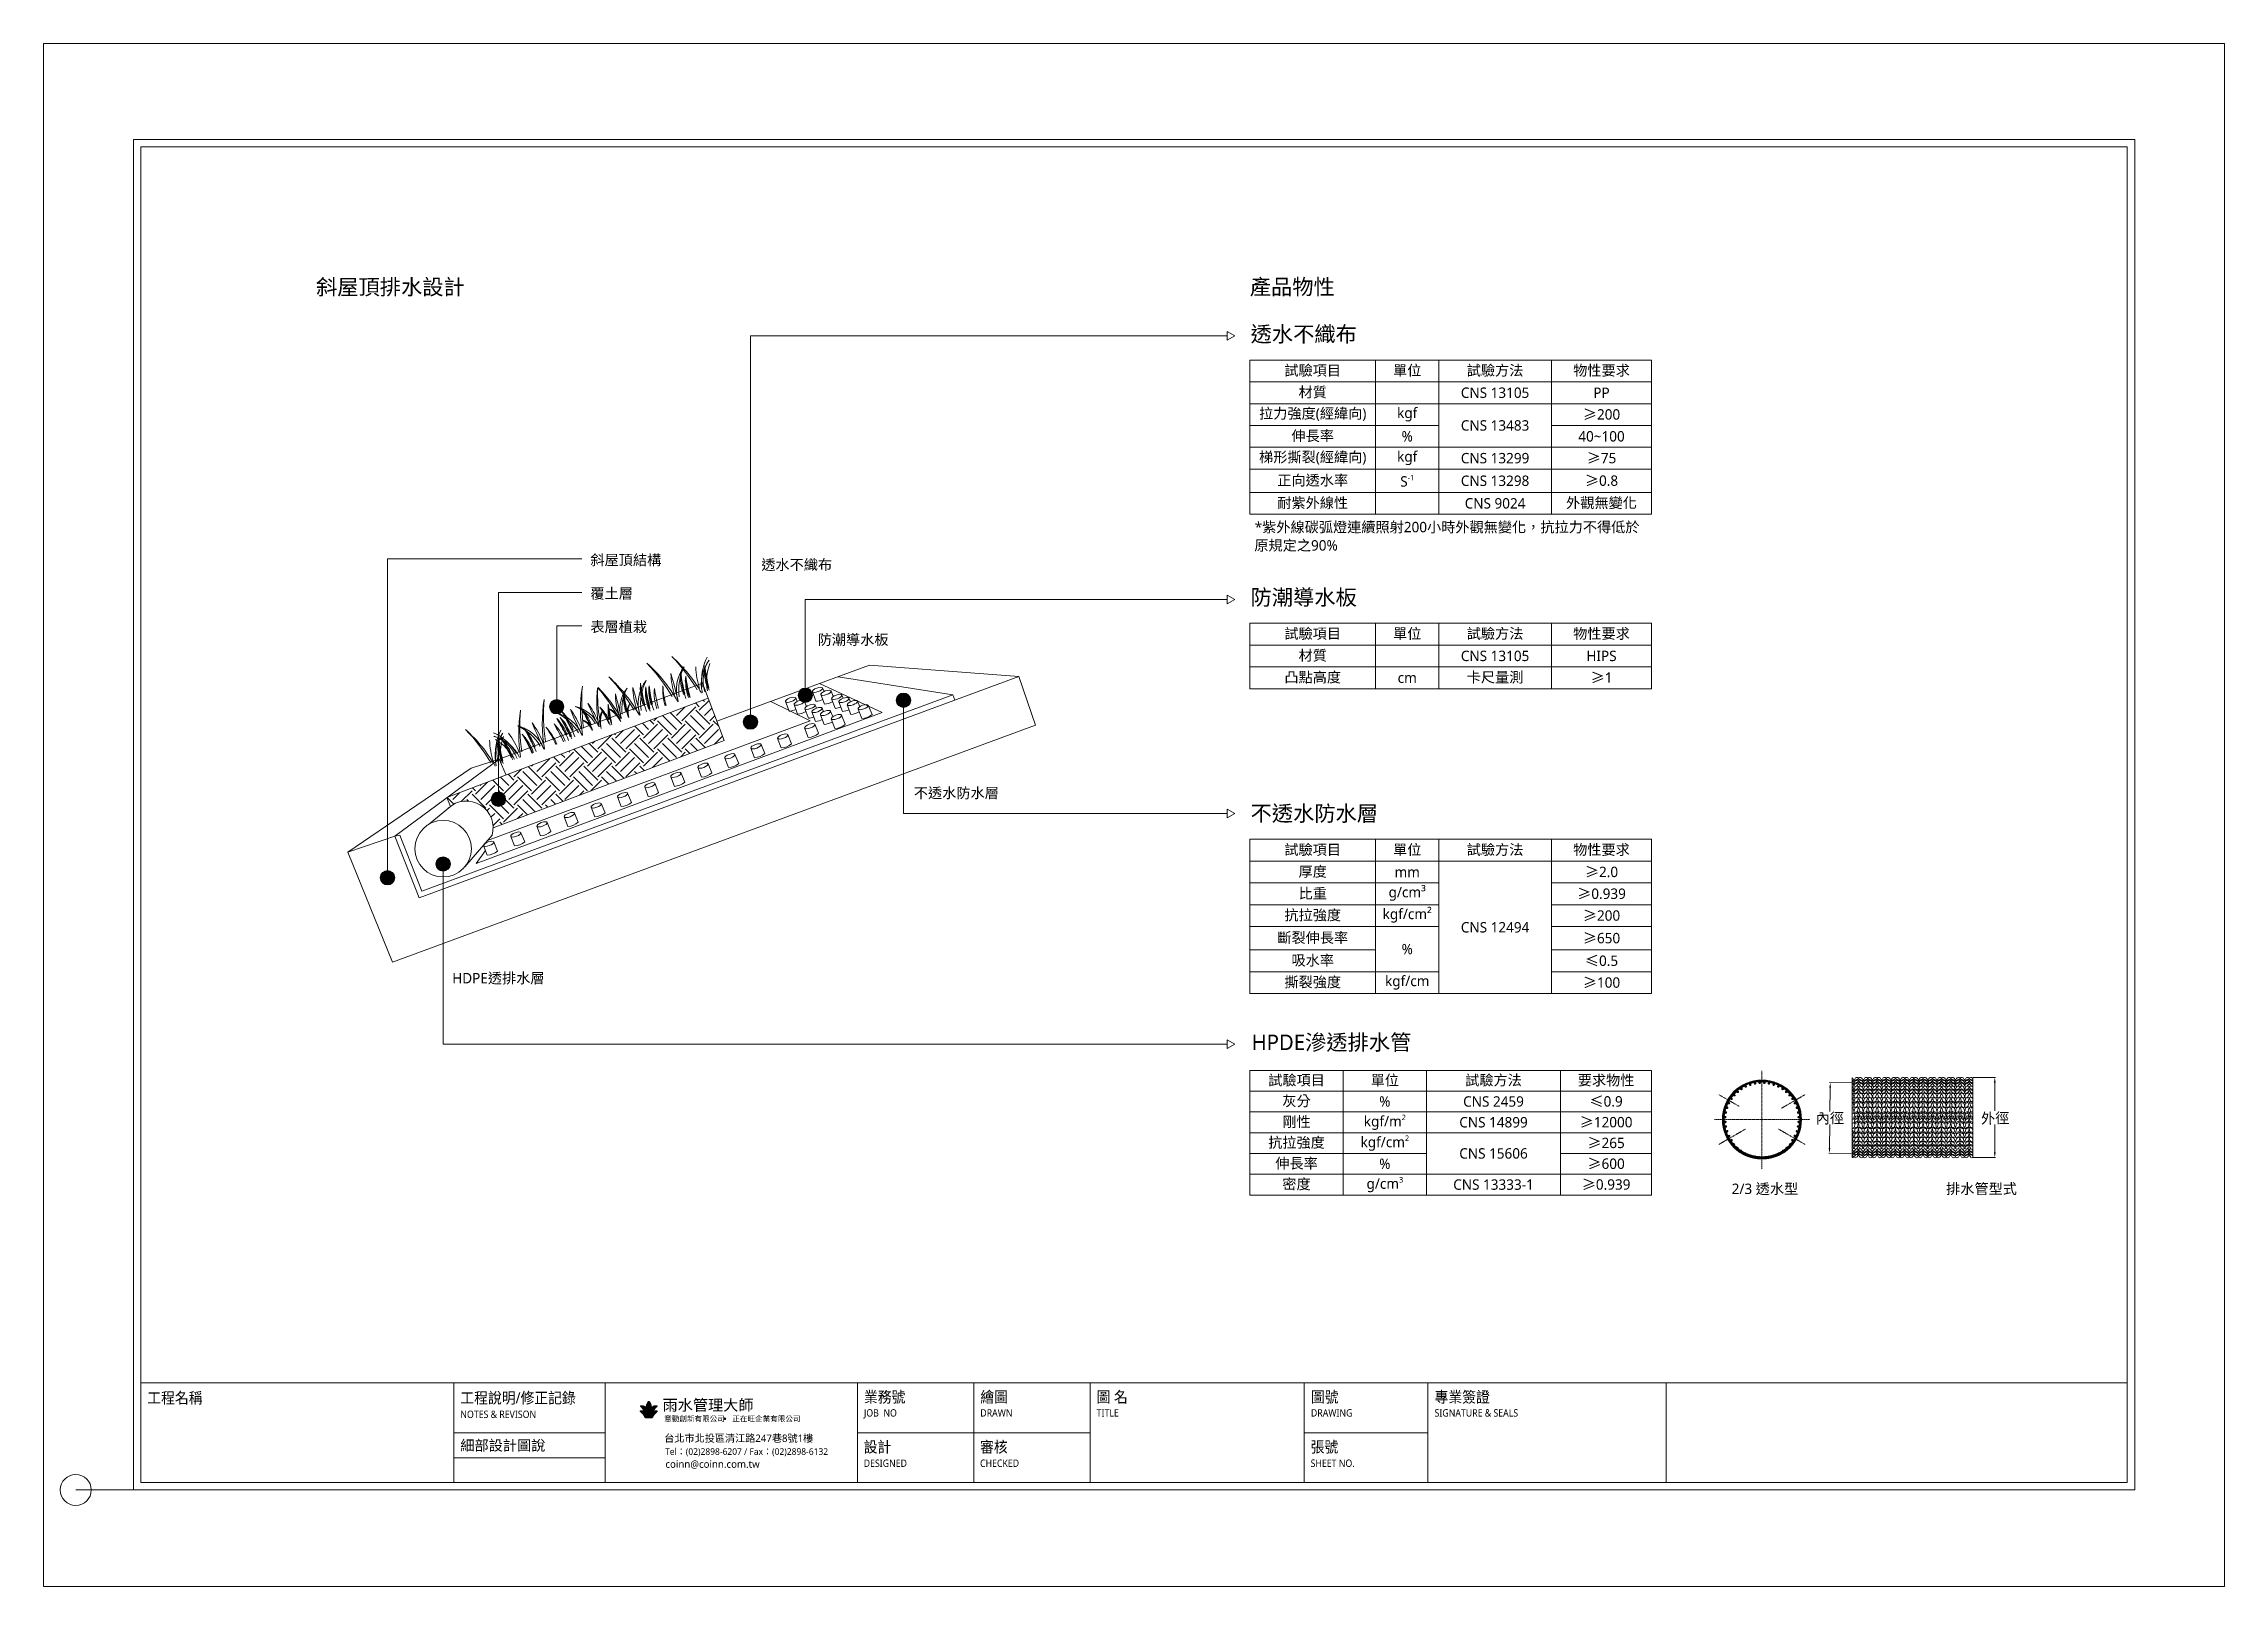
# Model space of a CAD drawing. Header units: millimetres. Extents: x 4267 to 8467, y 166 to 3136.
import ezdxf
from ezdxf.enums import TextEntityAlignment as Align

# ---------------------------------------------------------------- set-up
doc = ezdxf.new("R2010")
doc.units = ezdxf.units.MM
doc.linetypes.add('DASHDOT', pattern=[1, 0.5, -0.25, 0, -0.25])
doc.styles.get("Standard").update_dxf_attribs({"font": 'SimSun.ttf'})
doc.styles.add('圖框文字', font='Microsoft JhengHei.ttf')
doc.styles.add('微軟正黑體-20', font='Microsoft JhengHei.ttf', dxfattribs={"height": 20})
doc.styles.add('微軟正黑體-30', font='Microsoft JhengHei.ttf', dxfattribs={"height": 30})

msp = doc.modelspace()

# ---------------------------------------------------------------- texts
at = {"lineweight": 5}
for s, height, style, p in [('產品物性', 30, '微軟正黑體-30', (6589.8, 2652.3)), ('*紫外線碳弧燈連續照射200小時外觀無變化，抗拉力不得低於', 20, '微軟正黑體-20', (6599.3, 2194.8)), ('斜屋頂結構', 20, '微軟正黑體-20', (5319.9, 2131.6)), ('透水不織布', 20, '微軟正黑體-20', (5649, 2122.3)), ('原規定之90%%%', 20, '微軟正黑體-20', (6598.6, 2159.6)), ('覆土層', 20, '微軟正黑體-20', (5319.9, 2067.2)), ('表層植栽', 20, '微軟正黑體-20', (5319.8, 2002.8)), ('防潮導水板', 20, '微軟正黑體-20', (5757.6, 1978.2)), ('不透水防水層', 20, '微軟正黑體-20', (5942.8, 1683)), ('HDPE透排水層', 20, '微軟正黑體-20', (5053.8, 1326.4)), ('意動創新有限公司    正在旺企業有限公司', 10.422, '圖框文字', (5462.1, 483.1, 163.2)), ('台北市北投區清江路247巷8號1樓', 14.283, '圖框文字', (5462.1, 443.5, 163.2)), ('coinn@coinn.com.tw', 14.283, '圖框文字', (5464.3, 393.8, 163.2))]:
    msp.add_text(s, height=height, dxfattribs=dict(at, style=style)).set_placement(p)
at = {"lineweight": 5, "style": '微軟正黑體-20'}
for s, p in [('內徑', (7679.9, 1056.4)), ('外徑', (7998.2, 1056.5))]:
    msp.add_text(s, height=20, rotation=1, dxfattribs=at).set_placement(p)
at = {"color": 3, "lineweight": 5, "style": '圖框文字', "width": 0.91}
for s, p in [('工程名稱', (4466.5, 528.4, 163.2)), ('工程說明/修正記錄', (5069.4, 528.4, 163.2)), ('業務號', (5846.7, 530.1, 163.2)), ('繪圖', (6070.8, 530.1, 163.2)), ('圖 名', (6294.9, 530.1, 163.2)), ('圖號', (6707.5, 530.1, 163.2)), ('專業簽證', (6945.7, 530.1, 163.2)), ('設計', (5846.2, 434, 163.2)), ('審核', (6070.3, 434, 163.2)), ('張號', (6707, 434, 163.2))]:
    msp.add_text(s, height=21.43, dxfattribs=at).set_placement(p, align=Align.MIDDLE_LEFT)
at = {"lineweight": 5, "style": '圖框文字', "width": 0.91}
for s, height, p in [('NOTES & REVISON', 14.212, (5069.4, 496.8, 163.2)), ('JOB  NO', 14.21, (5846.7, 499.5, 163.2)), ('DRAWN', 14.21, (6070.8, 499.5, 163.2)), ('TITLE', 14.21, (6294.9, 499.5, 163.2)), ('DRAWING', 14.21, (6707.5, 499.5, 163.2)), ('SIGNATURE & SEALS', 14.212, (6945.7, 499.5, 163.2)), ('DESIGNED', 14.21, (5846.2, 402.6, 163.2)), ('CHECKED', 14.21, (6070.3, 402.6, 163.2)), ('SHEET NO.', 14.21, (6707, 402.6, 163.2))]:
    msp.add_text(s, height=height, dxfattribs=at).set_placement(p, align=Align.MIDDLE_LEFT)
at = {"color": 4, "lineweight": 5, "style": '圖框文字'}
msp.add_text('雨水管理大師', height=21.43, dxfattribs=at).set_placement((5458.7, 503.9, 163.2))
at = {"color": 3, "lineweight": 5, "style": '圖框文字'}
msp.add_text('細部設計圖說', height=20, dxfattribs=at).set_placement((5069.4, 436.9, 163.2), align=Align.MIDDLE_LEFT)
at = {"lineweight": 5, "style": '圖框文字', "width": 0.98}
msp.add_text('Tel：(02)2898-6207 / Fax：(02)2898-6132', height=12.739, dxfattribs=at).set_placement((5463.7, 418.7, 163.2))
at = {"lineweight": 5}
for s, insert, char_height, width, attachment_point, style in [('斜屋頂排水設計', (4791.4, 2665.4), 30, 275.607, 4, '微軟正黑體-30'), ('{\\C256;透水不織布}', (6591.3, 2574.7), 30, 770.955, 4, '微軟正黑體-30'), ('{\\C256;試驗項目}', (6711, 2505.4), 20, 239.424, 5, '微軟正黑體-20'), ('單位', (6893, 2505.4), 20, 118.521, 5, '微軟正黑體-20'), ('試驗方法', (7062.2, 2505.4), 20, 213.977, 5, '微軟正黑體-20'), ('物性要求', (7267.2, 2505.4), 20, 190.033, 5, '微軟正黑體-20'), ('{\\C256;拉力強度(經緯向)}', (6711, 2421.4), 20, 239.424, 5, '微軟正黑體-20'), ('材質', (6711, 2463.4), 20, 239.424, 5, '微軟正黑體-20'), ('kgf', (6893, 2421.4), 20, 118.521, 5, '微軟正黑體-20'), ('CNS 13105', (7062.2, 2463.4), 20, 213.977, 5, '微軟正黑體-20'), ('PP', (7267.2, 2463.4), 20, 190.033, 5, '微軟正黑體-20'), ('CNS 13483', (7062.2, 2400.4), 20, 213.977, 5, '微軟正黑體-20'), ('{\\fSimSun|b0|i0|c134|p2;\\C256;≥\\fMicrosoft JhengHei|b0|i0|c136|p34;200}', (7267.2, 2421.4), 20, 190.033, 5, '微軟正黑體-20'), ('{\\C256;梯形撕裂(經緯向)}', (6711, 2337.4), 20, 239.424, 5, '微軟正黑體-20'), ('{\\C256;伸長率}', (6711, 2379.4), 20, 239.424, 5, '微軟正黑體-20'), ('kgf', (6893, 2337.4), 20, 118.521, 5, '微軟正黑體-20'), ('{\\C256;40~100}', (7267.2, 2379.4), 20, 190.033, 5, '微軟正黑體-20'), ('CNS 13299', (7062.2, 2337.4), 20, 213.977, 5, '微軟正黑體-20'), ('{\\fSimSun|b0|i0|c134|p2;\\C256;≥\\fMicrosoft JhengHei|b0|i0|c136|p34;75}', (7267.2, 2337.4), 20, 190.033, 5, '微軟正黑體-20'), ('{\\C256;正向透水率}', (6711, 2293.9), 20, 239.424, 5, '微軟正黑體-20'), ('\\A1;{\\C256;S\\H0.525x;\\S-1^ ;}', (6893, 2293.9), 20, 118.521, 5, '微軟正黑體-20'), ('CNS 13298', (7062.2, 2293.9), 20, 213.977, 5, '微軟正黑體-20'), ('{\\C256;耐紫外線性}', (6711, 2250.4), 20, 239.424, 5, '微軟正黑體-20'), ('CNS 9024', (7062.2, 2250.4), 20, 213.977, 5, '微軟正黑體-20'), ('{\\C256;外觀無變化}', (7267.2, 2250.4), 20, 190.033, 5, '微軟正黑體-20'), ('防潮導水板', (6591.3, 2068), 30, 770.955, 4, '微軟正黑體-30'), ('{\\C256;試驗項目}', (6711, 1998.7), 20, 239.424, 5, '微軟正黑體-20'), ('單位', (6893, 1998.7), 20, 118.521, 5, '微軟正黑體-20'), ('試驗方法', (7062.2, 1998.7), 20, 213.977, 5, '微軟正黑體-20'), ('物性要求', (7267.2, 1998.7), 20, 190.033, 5, '微軟正黑體-20'), ('材質', (6711, 1956.7), 20, 239.424, 5, '微軟正黑體-20'), ('CNS 13105', (7062.2, 1956.7), 20, 213.977, 5, '微軟正黑體-20'), ('HIPS', (7267.2, 1956.7), 20, 190.033, 5, '微軟正黑體-20'), ('凸點高度', (6711, 1914.7), 20, 239.424, 5, '微軟正黑體-20'), ('cm', (6893, 1914.7), 20, 118.521, 5, '微軟正黑體-20'), ('卡尺量測', (7062.2, 1914.7), 20, 213.977, 5, '微軟正黑體-20'), ('{\\fSimSun|b0|i0|c134|p2;≥}1', (7267.2, 1914.7), 20, 190.033, 5, '微軟正黑體-20'), ('不透水防水層', (6591.3, 1652), 30, 770.955, 4, '微軟正黑體-30'), ('{\\C256;試驗項目}', (6711, 1582.7), 20, 239.424, 5, '微軟正黑體-20'), ('單位', (6893, 1582.7), 20, 118.521, 5, '微軟正黑體-20'), ('試驗方法', (7062.2, 1582.7), 20, 213.977, 5, '微軟正黑體-20'), ('物性要求', (7267.2, 1582.7), 20, 190.033, 5, '微軟正黑體-20'), ('{\\C256;厚度}', (6711, 1540.7), 20, 239.424, 5, '微軟正黑體-20'), ('{\\C256;比重}', (6711, 1498.7), 20, 239.424, 5, '微軟正黑體-20'), ('mm', (6893, 1540.7), 20, 118.521, 5, '微軟正黑體-20'), ('{\\fSimSun|b0|i0|c134|p2;\\C256;≥\\fMicrosoft JhengHei|b0|i0|c136|p34;2.0}', (7267.2, 1540.7), 20, 190.033, 5, '微軟正黑體-20'), ('{\\C256;抗拉強度}', (6711, 1456.7), 20, 239.424, 5, '微軟正黑體-20'), ('{\\C256;kgf/cm²}', (6893, 1456.7), 20, 118.521, 5, '微軟正黑體-20'), ('{\\fSimSun|b0|i0|c134|p2;\\C256;≥\\fMicrosoft JhengHei|b0|i0|c136|p34;0.939}', (7267.2, 1498.7), 20, 190.033, 5, '微軟正黑體-20'), ('CNS 12494', (7062.2, 1434.2), 20, 213.977, 5, '微軟正黑體-20'), ('{\\fSimSun|b0|i0|c134|p2;\\C256;≥\\fMicrosoft JhengHei|b0|i0|c136|p34;200}', (7267.2, 1456.7), 20, 190.033, 5, '微軟正黑體-20'), ('{\\C256;斷裂伸長率}', (6711, 1413.2), 20, 239.424, 5, '微軟正黑體-20'), ('\\A1;{\\C256;%}', (6893, 1392.2), 20, 118.521, 5, '微軟正黑體-20'), ('{\\C256;吸水率}', (6711, 1369.7), 20, 239.424, 5, '微軟正黑體-20'), ('{\\fSimSun|b0|i0|c134|p2;\\C256;≤\\fMicrosoft JhengHei|b0|i0|c136|p34;0.5}', (7267.2, 1369.7), 20, 190.033, 5, '微軟正黑體-20'), ('{\\C256;撕裂強度}', (6711, 1327.7), 20, 239.424, 5, '微軟正黑體-20'), ('{\\fSimSun|b0|i0|c134|p2;\\C256;≥\\fMicrosoft JhengHei|b0|i0|c136|p34;100}', (7267.2, 1327.7), 20, 190.033, 5, '微軟正黑體-20'), ('HPDE滲透排水管', (6593.4, 1211.2), 30, 799.885, 4, '微軟正黑體-30'), ('試驗項目', (6679.8, 1138.9), 20, 172.738, 5, '微軟正黑體-20'), ('單位', (6849.9, 1138.9), 20, 152.839, 5, '微軟正黑體-20'), ('試驗方法', (7059.2, 1138.9), 20, 250.971, 5, '微軟正黑體-20'), ('要求物性', (7276, 1138.9), 20, 201.316, 5, '微軟正黑體-20'), ('灰分', (6679.8, 1098.9), 20, 172.738, 5, '微軟正黑體-20'), ('\\A1;%', (6849.9, 1098.9), 20, 152.839, 5, '微軟正黑體-20'), ('CNS 2459', (7059.2, 1098.9), 20, 250.971, 5, '微軟正黑體-20'), ('{\\fSimSun|b0|i0|c134|p2;\\C256;≤\\fMicrosoft JhengHei|b0|i0|c136|p34;0.9}', (7276, 1098.9), 20, 201.316, 5, '微軟正黑體-20'), ('剛性', (6679.8, 1058.9), 20, 172.738, 5, '微軟正黑體-20'), ('\\A1;kgf/m{\\H0.525x;\\S2^ ;}', (6849.9, 1058.9), 20, 152.839, 5, '微軟正黑體-20'), ('CNS 14899', (7059.2, 1058.9), 20, 251.521, 5, '微軟正黑體-20'), ('{\\fSimSun|b0|i0|c134|p2;≥}12000', (7276, 1058.9), 20, 201.316, 5, '微軟正黑體-20'), ('抗拉強度', (6679.8, 1018.9), 20, 172.738, 5, '微軟正黑體-20'), ('\\A1;kgf/cm{\\H0.525x;\\S2^ ;}', (6849.9, 1018.9), 20, 152.839, 5, '微軟正黑體-20'), ('CNS 15606', (7059.2, 998.9), 20, 250.971, 5, '微軟正黑體-20'), ('{\\fSimSun|b0|i0|c134|p2;≥}265', (7276, 1018.9), 20, 201.316, 5, '微軟正黑體-20'), ('伸長率', (6679.8, 978.9), 20, 172.738, 5, '微軟正黑體-20'), ('%', (6849.9, 978.9), 20, 152.839, 5, '微軟正黑體-20'), ('{\\fSimSun|b0|i0|c134|p2;≥}600', (7276, 978.9), 20, 201.316, 5, '微軟正黑體-20'), ('密度', (6679.8, 938.9), 20, 172.738, 5, '微軟正黑體-20'), ('\\A1;g/cm{\\H0.525x;\\S3^ ;}', (6849.9, 938.9), 20, 152.839, 5, '微軟正黑體-20'), ('CNS 13333-1', (7059.2, 938.9), 20, 250.971, 5, '微軟正黑體-20'), ('{\\fSimSun|b0|i0|c134|p2;≥}0.939', (7276, 938.9), 20, 201.316, 5, '微軟正黑體-20')]:
    msp.add_mtext(s, dxfattribs=dict(at, insert=insert, char_height=char_height, width=width, attachment_point=attachment_point, style=style))
at = {"lineweight": 5, "char_height": 20, "attachment_point": 5}
for s, insert, width in [('{\\fMicrosoft JhengHei|b0|i0|c136|p34;\\C256;%}', (6893, 2379.4), 118.521), ('{\\fSimSun|b0|i0|c134|p2;\\C256;≥\\fMicrosoft JhengHei|b0|i0|c136|p34;0.8}', (7267.2, 2293.9), 190.033), ('{\\fMicrosoft JhengHei|b0|i0|c136|p34;\\C256;g/cm³}', (6893, 1498.7), 118.521), ('{\\fSimSun|b0|i0|c134|p2;\\C256;≥\\fMicrosoft JhengHei|b0|i0|c136|p34;650}', (7267.2, 1413.2), 190.033), ('{\\fMicrosoft JhengHei|b0|i0|c136|p34;\\C256;kgf/cm}', (6893, 1327.7), 118.521)]:
    msp.add_mtext(s, dxfattribs=dict(at, insert=insert, width=width))
at = {"lineweight": 5, "char_height": 20, "attachment_point": 1, "style": '微軟正黑體-20'}
for s, width, insert in [('2/3 透水型', 126.126, (7517.9, 940.9)), ('排水管型式', 130.775, (7930.8, 940.9))]:
    msp.add_mtext_dynamic_manual_height_columns(s, width=width, gutter_width=90, heights=[0], dxfattribs=dict(at, insert=insert))

# ---------------------------------------------------------------- hatches: boundary and pattern name
at = {"lineweight": 5}
h = msp.add_hatch(color=256, dxfattribs=at)
h.dxf.hatch_style = 1
h.paths.add_polyline_path([(5719.9, 1881.1, 1), (5747.8, 1881.1, 1)])
h = msp.add_hatch(dxfattribs=at)
h.set_pattern_fill('EARTH', color=256, scale=6, angle=45)
h.paths.add_polyline_path([(5577.5, 1794.1), (5546.6, 1875.4), (5142.6, 1721.8), (5142.6, 1694.7, -0.414214), (5156.6, 1680.8, -1), (5128.7, 1680.8, -0.414214), (5142.6, 1694.7), (5142.6, 1721.8), (5043.6, 1684.1), (5050.2, 1667.2, -0.616976), (5132.6, 1625.9)])
h = msp.add_hatch(color=256, dxfattribs=at)
h.dxf.hatch_style = 1
h.paths.add_polyline_path([(5241, 1858.9, 1), (5268.8, 1858.9, 1)])
h = msp.add_hatch(color=256, dxfattribs=at)
h.dxf.hatch_style = 1
h.paths.add_polyline_path([(5909, 1871.4, 1), (5936.8, 1871.4, 1)])
h = msp.add_hatch(color=256, dxfattribs=at)
h.dxf.hatch_style = 1
h.paths.add_polyline_path([(5614.1, 1829.5, 1), (5642, 1829.5, 1)])
h = msp.add_hatch(color=256, dxfattribs=at)
h.dxf.hatch_style = 1
h.paths.add_polyline_path([(5128.7, 1680.8, 1), (5156.6, 1680.8, 1)])
h = msp.add_hatch(color=256, dxfattribs=at)
h.dxf.hatch_style = 1
h.paths.add_polyline_path([(5022.3, 1556.2, 1), (5050.1, 1556.2, 1)])
h = msp.add_hatch(color=256, dxfattribs=at)
h.dxf.hatch_style = 1
h.paths.add_polyline_path([(4915.2, 1529.8, 1), (4943, 1529.8, 1)])
at = {"lineweight": 5, "true_color": 0xf8d731}
h = msp.add_hatch(color=40, dxfattribs=at)
h.dxf.hatch_style = 1
edge = h.paths.add_edge_path()
edge.add_spline(control_points=[(5437.5, 501.9), (5438.4, 502.5), (5439.3, 503.1), (5440.1, 503.5), (5441.1, 503.8), (5441.5, 504), (5441.6, 504), (5441.7, 504.2), (5442.4, 505.3), (5442.7, 505.8), (5443.1, 506.4), (5443.5, 506.9), (5443.9, 507.5), (5444.4, 508.2), (5444.8, 508.6), (5445.2, 509.1), (5446, 510), (5446.3, 510.3), (5446.7, 510.7), (5447.2, 511.1), (5447.7, 511.5), (5447.9, 511.7), (5448.1, 512), (5448.3, 512.2), (5448.4, 512.5), (5448.4, 512.6), (5448.4, 512.8), (5448.3, 512.8), (5448.1, 513), (5447.7, 513.1), (5447.2, 513.2), (5446.7, 513.2), (5446.3, 513.3), (5445.8, 513.3), (5445, 513.3), (5444.4, 513.2), (5443.6, 513.1), (5443.2, 513), (5442.5, 512.8), (5441.9, 512.6), (5441.4, 512.3), (5440.7, 512), (5440.1, 511.6), (5439.5, 511.2), (5439, 510.9), (5438.5, 510.5), (5438, 510.1), (5437.6, 509.8), (5437.5, 509.7), (5437.5, 509.7), (5437.5, 509.8), (5437.4, 510.8), (5437.3, 511.5), (5436.6, 514.7), (5436.3, 515.7), (5435.6, 517.2), (5435.1, 518.3), (5434.5, 519.4), (5433.6, 520.7), (5433, 521.3), (5432.5, 521.6), (5432.3, 521.7), (5432.1, 521.6), (5431.9, 521.5), (5431.6, 521.3), (5431.4, 521.1), (5431, 520.7), (5430.8, 520.4), (5430.5, 519.9), (5430.1, 519.4), (5429.8, 518.9), (5429.4, 518.1), (5428.7, 516.6), (5428, 514.8), (5427.8, 513.9), (5427.4, 512.3), (5427.2, 510.8), (5427.1, 509.9), (5427.1, 509.7), (5427.1, 509.7), (5426, 510.6), (5424.9, 511.4), (5423.6, 512.1), (5422.2, 512.8), (5420.7, 513.2), (5419.4, 513.3), (5417.6, 513.2), (5416.6, 513), (5416.2, 512.9), (5416.2, 512.7), (5416.2, 512.6), (5416.3, 512.4), (5416.4, 512.1), (5416.7, 511.8), (5417.2, 511.3), (5417.7, 510.9), (5418.3, 510.3), (5419.4, 509.1), (5420.2, 508.2), (5420.5, 507.8), (5421, 507.1), (5421.4, 506.5), (5422, 505.7), (5422.4, 505), (5423, 504.1), (5423, 504), (5423.3, 503.9), (5424.1, 503.7), (5424.9, 503.3), (5425.5, 502.9), (5425.9, 502.6), (5426.4, 502.3), (5426.9, 502), (5427.1, 501.9), (5427.2, 501.9), (5427.2, 501.9), (5427.2, 502.2), (5427.4, 503.7), (5427.7, 505), (5428, 506.1), (5428.5, 507.9), (5428.7, 508.5), (5429.1, 509.5), (5429.5, 510.4), (5429.7, 510.9), (5430.2, 511.8), (5430.7, 512.4), (5431.2, 512.9), (5431.6, 513.3), (5432, 513.4), (5432.3, 513.4), (5432.6, 513.4), (5433.1, 513.2), (5433.6, 512.7), (5434, 512.3), (5434.4, 511.7), (5434.9, 510.9), (5435.3, 509.9), (5435.7, 509), (5436, 508.1), (5436.3, 507.2), (5436.5, 506.5), (5436.8, 505.5), (5437, 504.6), (5437.2, 503.6), (5437.3, 503), (5437.4, 502.2), (5437.5, 501.9), (5437.5, 501.9)], knot_values=[0, 0, 0, 0, 1, 2, 3, 4, 5, 6, 7, 8, 9, 10, 11, 12, 13, 14, 15, 16, 17, 18, 19, 20, 21, 22, 23, 24, 25, 26, 27, 28, 29, 30, 31, 32, 33, 34, 35, 36, 37, 38, 39, 40, 41, 42, 43, 44, 45, 46, 47, 48, 49, 50, 51, 52, 53, 54, 55, 56, 57, 58, 59, 60, 61, 61, 61, 62, 63, 64, 65, 66, 67, 68, 69, 70, 71, 72, 73, 74, 75, 76, 77, 78, 79, 80, 81, 82, 83, 84, 85, 86, 87, 88, 89, 90, 91, 92, 93, 94, 95, 96, 97, 98, 99, 100, 101, 102, 103, 104, 105, 106, 107, 108, 109, 110, 111, 112, 113, 114, 115, 116, 117, 118, 119, 120, 121, 122, 123, 124, 125, 126, 127, 128, 129, 130, 131, 132, 133, 134, 135, 136, 137, 138, 139, 140, 141, 142, 143, 144, 144, 144, 144], degree=3, periodic=0)
edge = h.paths.add_edge_path()
edge.add_spline(control_points=[(5432.3, 490.2), (5435.4, 490.2), (5437.4, 490.2), (5438.2, 490.2), (5438.6, 490.3), (5438.9, 490.5), (5439.1, 490.6), (5439.4, 490.8), (5439.6, 491.1), (5439.9, 491.7), (5440.5, 492.9), (5440.8, 493.5), (5441.3, 494.3), (5441.9, 495.2), (5442.5, 495.9), (5443.1, 496.8), (5443.8, 497.7), (5444.6, 498.6), (5445.7, 499.7), (5446.5, 500.5), (5447.2, 501), (5447.7, 501.5), (5448.2, 501.9), (5448.5, 502.3), (5448.6, 502.5), (5448.7, 502.7), (5448.7, 502.9), (5448.6, 503.1), (5448.3, 503.2), (5447.8, 503.4), (5447, 503.4), (5445.8, 503.5), (5444.7, 503.5), (5443.5, 503.4), (5442.5, 503.2), (5441.4, 502.9), (5440.7, 502.6), (5439.7, 502.2), (5438.9, 501.6), (5437.8, 500.9), (5436.9, 500.3), (5436.5, 499.8), (5436.5, 499.9), (5436.3, 500.3), (5436.2, 501.2), (5435.8, 503.7), (5435.5, 505.1), (5435.1, 506.7), (5434.6, 508.2), (5433.9, 510), (5433.2, 511.3), (5433, 511.5), (5432.7, 511.8), (5432.5, 512), (5432.3, 512.1), (5432.1, 512.1), (5431.9, 512), (5431.6, 511.7), (5431.3, 511.3), (5431, 510.8), (5430.5, 510), (5430.2, 509.3), (5429.8, 508.4), (5429.4, 507.3), (5429.1, 506.3), (5428.8, 505), (5428.5, 503.7), (5428.2, 502.5), (5428.1, 501.4), (5428, 500.5), (5428, 499.9), (5428, 499.9), (5427.8, 499.9), (5427.5, 500.1), (5426.5, 500.9), (5425.7, 501.5), (5424.8, 502), (5424, 502.4), (5423, 502.9), (5422.1, 503.2), (5421, 503.4), (5420.2, 503.5), (5419.1, 503.5), (5417.7, 503.5), (5416.8, 503.4), (5416.2, 503.3), (5415.9, 503.1), (5415.8, 502.9), (5415.8, 502.6), (5416, 502.3), (5416.4, 501.8), (5417.4, 500.9), (5418.3, 500.1), (5419.4, 499.2), (5420.2, 498.3), (5421, 497.3), (5421.9, 496.2), (5423.1, 494.5), (5423.8, 493.3), (5424.4, 492), (5424.9, 491.1), (5425.1, 490.9), (5425.3, 490.6), (5425.7, 490.4), (5426.4, 490.3), (5427.6, 490.3), (5432.3, 490.2)], knot_values=[0, 0, 0, 0, 1, 2, 3, 4, 5, 6, 7, 8, 9, 10, 11, 12, 13, 14, 15, 16, 17, 18, 19, 20, 21, 22, 23, 24, 25, 26, 27, 28, 29, 30, 31, 32, 33, 34, 35, 36, 37, 38, 39, 40, 41, 42, 43, 44, 45, 46, 47, 48, 49, 50, 51, 52, 53, 54, 55, 56, 57, 58, 59, 60, 61, 62, 63, 64, 65, 66, 67, 68, 69, 70, 71, 72, 73, 74, 75, 76, 77, 78, 79, 80, 81, 82, 83, 84, 85, 86, 87, 88, 89, 90, 91, 92, 93, 94, 95, 96, 97, 98, 99, 100, 101, 102, 103, 104, 104, 104, 104], degree=3, periodic=0)
at = {"lineweight": 5}
h = msp.add_hatch(color=256, dxfattribs=at)
h.dxf.hatch_style = 1
h.paths.add_polyline_path([(5580.6, 488.2, 1), (5577.5, 488.2, 1)])

# ---------------------------------------------------------------- linework, layer by layer
for p, q in [((4266.8, 3135.5, 163.2), (8466.8, 3135.5, 163.2)), ((4266.8, 165.5, 163.2), (4266.8, 3135.5, 163.2)), ((8466.8, 3135.5, 163.2), (8466.8, 165.5, 163.2)), ((8279.8, 2936.7, 163.2), (4453.8, 2936.7, 163.2)), ((4453.8, 2936.7, 163.2), (4453.8, 365.3, 163.2)), ((8279.8, 365.3, 163.2), (8279.8, 2936.7, 163.2)), ((5628.1, 1829.5), (5628.1, 2572.8)), ((5628.1, 2572.8), (6546.2, 2572.8)), ((6589.8, 2526.4), (7363.7, 2526.4)), ((6589.8, 2526.4), (6589.8, 2229.4)), ((6832.2, 2526.4), (6832.2, 2229.4)), ((6953.7, 2526.4), (6953.7, 2229.4)), ((7170.7, 2526.4), (7170.7, 2229.4)), ((7363.7, 2526.4), (7363.7, 2229.4)), ((6589.8, 2484.4), (7363.7, 2484.4)), ((6589.8, 2442.4), (7363.7, 2442.4)), ((6589.8, 2400.4), (6953.7, 2400.4)), ((7170.7, 2400.4), (7363.7, 2400.4)), ((6589.8, 2358.4), (7363.7, 2358.4)), ((6589.8, 2316.4), (7363.7, 2316.4)), ((6589.8, 2271.4), (7363.7, 2271.4)), ((6589.8, 2229.4), (7363.7, 2229.4)), ((4929.1, 2143.4), (5303.1, 2143.4)), ((4929.1, 1529.8), (4929.1, 2143.4)), ((5142.6, 1680.8), (5142.6, 2079)), ((5142.6, 2079), (5303.1, 2079)), ((5733.8, 1881.1), (5733.8, 2065.6)), ((5733.8, 2065.6), (6546.2, 2065.6)), ((6589.8, 2019.7), (7363.7, 2019.7)), ((6589.8, 2019.7), (6589.8, 1893.7)), ((6832.2, 2019.7), (6832.2, 1893.7)), ((6953.7, 2019.7), (6953.7, 1893.7)), ((7170.7, 2019.7), (7170.7, 1893.7)), ((7363.7, 2019.7), (7363.7, 1893.7)), ((5254.9, 1858.9), (5254.9, 2014.6)), ((5254.9, 2014.6), (5303.1, 2014.6)), ((6589.8, 1977.7), (7363.7, 1977.7)), ((5563.5, 1830.9), (5857.1, 1938.7)), ((5857.1, 1938.7), (6145.3, 1916.9)), ((6589.8, 1935.7), (7363.7, 1935.7)), ((4989.8, 1491.3), (6145.3, 1916.9)), ((5144.2, 1758.2), (5535.6, 1904.2)), ((5535.6, 1904.2), (5577.5, 1794.1)), ((5761.4, 1903.5), (5881.5, 1847.7)), ((5766.9, 1895.1), (5769.8, 1888.3)), ((6018.1, 1881.6), (5797, 1916.6)), ((6145.3, 1916.9), (6177, 1823.8)), ((6589.8, 1893.7), (7363.7, 1893.7)), ((4995.1, 1504.1), (6018.1, 1881.6)), ((5043.6, 1684.1), (5546.6, 1875.4)), ((5667.6, 1869.1), (5743.2, 1832)), ((5695.6, 1868.9), (5702.6, 1850.4)), ((5712, 1863.1), (5719, 1844.7)), ((5715.2, 1876), (5718.1, 1869.2)), ((5731.6, 1870.3), (5736, 1859.6)), ((5732.8, 1855.2), (5739.8, 1836.7)), ((5746.5, 1849.1), (5753.5, 1830.7)), ((5747.3, 1888), (5754.3, 1869.5)), ((5752.5, 1862.3), (5755, 1856.2)), ((5763.7, 1882.3), (5770.7, 1863.8)), ((5766.1, 1856.3), (5768.9, 1849.4)), ((5782.5, 1850.5), (5786.9, 1839.9)), ((5783.3, 1889.4), (5787.7, 1878.8)), ((5784.5, 1874.3), (5791.5, 1855.9)), ((5798.2, 1868.3), (5805.2, 1849.8)), ((5804.2, 1881.4), (5806.7, 1875.3)), ((5814.6, 1862.6), (5821.6, 1844.1)), ((5817.8, 1875.4), (5820.6, 1868.6)), ((5834.2, 1869.7), (5838.6, 1859)), ((5835.4, 1854.6), (5842.4, 1836.1)), ((5855.1, 1861.7), (5862.3, 1844.2)), ((5922.9, 1871.4), (5922.9, 1653.5)), ((6018.1, 1881.6), (6021.8, 1871.5)), ((6177, 1823.8), (4938.5, 1367.2)), ((5881.5, 1847.7), (5100.1, 1557.2)), ((5743.2, 1832), (5121.8, 1601.4)), ((5732.5, 1818.1), (5739.4, 1799.7)), ((5752.1, 1825.2), (5759.3, 1807.8)), ((5762.9, 1843.4), (5769.9, 1825)), ((5783.7, 1835.5), (5790.7, 1817)), ((5803.4, 1842.6), (5810.6, 1825.1)), ((5577.5, 1794.1), (5132.6, 1625.9)), ((5598.3, 1767.3), (5605.6, 1749.8)), ((5629.1, 1779.3), (5636.1, 1760.8)), ((5648.7, 1786.4), (5656, 1768.9)), ((5680.5, 1798.1), (5687.5, 1779.6)), ((5700.2, 1805.2), (5707.4, 1787.7)), ((5090, 1740.8), (4852.7, 1579)), ((5144.2, 1758.2), (4942.9, 1610)), ((5090, 1740.8), (5144.2, 1758.2)), ((5144.2, 1758.2), (5157.7, 1727.5)), ((5474.8, 1724.2), (5481.8, 1705.7)), ((5494.5, 1731.3), (5501.7, 1713.8)), ((5527, 1742), (5534, 1723.6)), ((5546.6, 1749.1), (5553.9, 1731.7)), ((5578.7, 1760.2), (5585.7, 1741.7)), ((5043.6, 1684.1), (5050.2, 1667.2)), ((5372, 1685.2), (5378.9, 1666.7)), ((5391.6, 1692.3), (5398.9, 1674.8)), ((5424.4, 1704.5), (5431.4, 1686)), ((5444, 1711.6), (5451.3, 1694.1)), ((5007.2, 1631.6), (5050.2, 1667.2)), ((5269.6, 1647), (5276.6, 1628.5)), ((5289.3, 1654.1), (5296.5, 1636.6)), ((5321.2, 1665.4), (5328.1, 1646.9)), ((5340.8, 1672.5), (5348, 1655)), ((5922.9, 1653.5), (6546.2, 1653.5)), ((4852.7, 1579), (4942.9, 1610)), ((4942.9, 1610), (4952.9, 1611.7)), ((4942.9, 1610), (4989.8, 1491.3)), ((4952.9, 1611.7), (4995.1, 1504.1)), ((5078, 1550.9), (5130.5, 1611.4)), ((5133.9, 1598.7), (5141.1, 1581.2)), ((5166.5, 1609.4), (5173.4, 1590.9)), ((5186.1, 1616.5), (5193.3, 1599)), ((5216.8, 1629), (5223.8, 1610.5)), ((5236.4, 1636.1), (5243.7, 1618.6)), ((6589.8, 1603.7), (7363.7, 1603.7)), ((6589.8, 1603.7), (6589.8, 1306.7)), ((6832.2, 1603.7), (6832.2, 1306.7)), ((6953.7, 1603.7), (6953.7, 1306.7)), ((7170.7, 1603.7), (7170.7, 1306.7)), ((7363.7, 1603.7), (7363.7, 1306.7)), ((4938.5, 1367.2), (4852.7, 1579)), ((5036.2, 1556.2), (5036.2, 1209.1)), ((5100.1, 1557.2), (5117.7, 1582.3)), ((5114.2, 1591.6), (5121.2, 1573.1)), ((6589.8, 1561.7), (7363.7, 1561.7)), ((6589.8, 1519.7), (6953.7, 1519.7)), ((7170.7, 1519.7), (7363.7, 1519.7)), ((6589.8, 1477.7), (6953.7, 1477.7)), ((7170.7, 1477.7), (7363.7, 1477.7)), ((6589.8, 1435.7), (6953.7, 1435.7)), ((7170.7, 1435.7), (7363.7, 1435.7)), ((6589.8, 1390.7), (6832.2, 1390.7)), ((7170.7, 1390.7), (7363.7, 1390.7)), ((6589.8, 1348.7), (6953.7, 1348.7)), ((7170.7, 1348.7), (7363.7, 1348.7)), ((6589.8, 1306.7), (7363.7, 1306.7)), ((5036.2, 1209.1), (6546.2, 1209.1)), ((6589.8, 1158.9), (7363.7, 1158.9)), ((6589.8, 1158.9), (6589.8, 918.9)), ((6769.8, 1158.9), (6769.8, 918.9)), ((6930, 1158.9), (6930, 918.9)), ((7188.3, 1158.9), (7188.3, 918.9)), ((7363.7, 1158.9), (7363.7, 918.9)), ((7561.2, 1135.5), (7554.4, 1133.7)), ((7570.3, 1136.9), (7563.9, 1136)), ((7573.2, 1137), (7579.4, 1137)), ((7582.1, 1136.9), (7588.5, 1136)), ((7591.2, 1135.5), (7598.1, 1133.7)), ((7749.5, 1134.9), (7706.5, 1135.4)), ((7750.1, 1144.6), (7750.1, 991)), ((7751.9, 1141.8), (7753.5, 1141.2)), ((7751.9, 1137.2), (7753.5, 1135.6)), ((7755, 1141.8), (7753.4, 1141.2)), ((7755, 1137.2), (7753.4, 1135.6)), ((7761.2, 1141.8), (7759.5, 1141.2)), ((7761.2, 1137.2), (7759.5, 1135.6)), ((7763.5, 1141.8), (7765.2, 1141.2)), ((7763.5, 1137.2), (7765.2, 1135.6)), ((7769.7, 1141.8), (7771.3, 1141.2)), ((7769.7, 1137.2), (7771.3, 1135.6)), ((7772.8, 1141.8), (7771.2, 1141.2)), ((7772.8, 1137.2), (7771.2, 1135.6)), ((7778.9, 1141.8), (7777.3, 1141.2)), ((7778.9, 1137.2), (7777.3, 1135.6)), ((7781.3, 1141.8), (7782.9, 1141.2)), ((7781.3, 1137.2), (7782.9, 1135.6)), ((7787.4, 1141.8), (7789.1, 1141.2)), ((7787.4, 1137.2), (7789.1, 1135.6)), ((7790.6, 1141.8), (7788.9, 1141.2)), ((7790.6, 1137.2), (7788.9, 1135.6)), ((7796.7, 1141.8), (7795.1, 1141.2)), ((7796.7, 1137.2), (7795.1, 1135.6)), ((7799.1, 1141.8), (7800.7, 1141.2)), ((7799.1, 1137.2), (7800.7, 1135.6)), ((7805.2, 1141.8), (7806.8, 1141.2)), ((7805.2, 1137.2), (7806.8, 1135.6)), ((7808.3, 1141.8), (7806.7, 1141.2)), ((7808.3, 1137.2), (7806.7, 1135.6)), ((7814.5, 1141.8), (7812.8, 1141.2)), ((7814.5, 1137.2), (7812.8, 1135.6)), ((7816.8, 1141.8), (7818.5, 1141.2)), ((7816.8, 1137.2), (7818.5, 1135.6)), ((7823, 1141.8), (7824.6, 1141.2)), ((7823, 1137.2), (7824.6, 1135.6)), ((7826.1, 1141.8), (7824.5, 1141.2)), ((7826.1, 1137.2), (7824.5, 1135.6)), ((7832.2, 1141.8), (7830.6, 1141.2)), ((7832.2, 1137.2), (7830.6, 1135.6)), ((7834.6, 1141.8), (7836.2, 1141.2)), ((7834.6, 1137.2), (7836.2, 1135.6)), ((7840.7, 1141.8), (7842.3, 1141.2)), ((7840.7, 1137.2), (7842.3, 1135.6)), ((7843.9, 1141.8), (7842.2, 1141.2)), ((7843.9, 1137.2), (7842.2, 1135.6)), ((7850, 1141.8), (7848.3, 1141.2)), ((7850, 1137.2), (7848.3, 1135.6)), ((7852.3, 1141.8), (7854, 1141.2)), ((7852.3, 1137.2), (7854, 1135.6)), ((7858.5, 1141.8), (7860.1, 1141.2)), ((7858.5, 1137.2), (7860.1, 1135.6)), ((7861.6, 1141.8), (7860, 1141.2)), ((7861.6, 1137.2), (7860, 1135.6)), ((7867.7, 1141.8), (7866.1, 1141.2)), ((7867.7, 1137.2), (7866.1, 1135.6)), ((7870.1, 1141.8), (7871.7, 1141.2)), ((7870.1, 1137.2), (7871.7, 1135.6)), ((7876.2, 1141.8), (7877.9, 1141.2)), ((7876.2, 1137.2), (7877.9, 1135.6)), ((7879.4, 1141.8), (7877.7, 1141.2)), ((7879.4, 1137.2), (7877.7, 1135.6)), ((7885.5, 1141.8), (7883.9, 1141.2)), ((7885.5, 1137.2), (7883.9, 1135.6)), ((7887.9, 1141.8), (7889.5, 1141.2)), ((7887.9, 1137.2), (7889.5, 1135.6)), ((7894, 1141.8), (7895.6, 1141.2)), ((7894, 1137.2), (7895.6, 1135.6)), ((7897.1, 1141.8), (7895.5, 1141.2)), ((7897.1, 1137.2), (7895.5, 1135.6)), ((7903.3, 1141.8), (7901.6, 1141.2)), ((7903.3, 1137.2), (7901.6, 1135.6)), ((7905.6, 1141.8), (7907.3, 1141.2)), ((7905.6, 1137.2), (7907.3, 1135.6)), ((7911.8, 1141.8), (7913.4, 1141.2)), ((7911.8, 1137.2), (7913.4, 1135.6)), ((7914.9, 1141.8), (7913.3, 1141.2)), ((7914.9, 1137.2), (7913.3, 1135.6)), ((7921, 1141.8), (7919.4, 1141.2)), ((7921, 1137.2), (7919.4, 1135.6)), ((7923.4, 1141.8), (7925, 1141.2)), ((7923.4, 1137.2), (7925, 1135.6)), ((7929.5, 1141.8), (7931.2, 1141.2)), ((7929.5, 1137.2), (7931.2, 1135.6)), ((7932.7, 1141.8), (7931, 1141.2)), ((7932.7, 1137.2), (7931, 1135.6)), ((7938.8, 1141.8), (7937.1, 1141.2)), ((7938.8, 1137.2), (7937.1, 1135.6)), ((7941.2, 1141.8), (7942.8, 1141.2)), ((7941.2, 1137.2), (7942.8, 1135.6)), ((7947.3, 1141.8), (7948.9, 1141.2)), ((7947.3, 1137.2), (7948.9, 1135.6)), ((7950.4, 1141.8), (7948.8, 1141.2)), ((7950.4, 1137.2), (7948.8, 1135.6)), ((7956.5, 1141.8), (7954.9, 1141.2)), ((7956.5, 1137.2), (7954.9, 1135.6)), ((7958.9, 1141.8), (7960.5, 1141.2)), ((7958.9, 1137.2), (7960.5, 1135.6)), ((7965, 1141.8), (7966.7, 1141.2)), ((7965, 1137.2), (7966.7, 1135.6)), ((7968.2, 1141.8), (7966.5, 1141.2)), ((7968.2, 1137.2), (7966.5, 1135.6)), ((7974.3, 1141.8), (7972.7, 1141.2)), ((7974.3, 1137.2), (7972.7, 1135.6)), ((7976.7, 1141.8), (7978.3, 1141.2)), ((7976.7, 1137.2), (7978.3, 1135.6)), ((7982.1, 1143.6), (7982.1, 990.9)), ((7982.7, 1145.3), (8025.9, 1145.3)), ((8024.6, 1135.3), (8024.6, 1081.3)), ((6589.8, 1118.9), (7363.7, 1118.9)), ((7510.4, 1095.2), (7507.8, 1089)), ((7515.2, 1103.9), (7511.6, 1097.7)), ((7520.6, 1111.2), (7516.7, 1106.2)), ((7527.2, 1118.1), (7522.4, 1113.2)), ((7534.4, 1123.8), (7529.3, 1119.9)), ((7542.7, 1128.9), (7536.7, 1125.4)), ((7551.7, 1132.8), (7545.3, 1130.2)), ((7600.7, 1132.8), (7607.1, 1130.2)), ((7609.7, 1128.9), (7615.8, 1125.4)), ((7618.1, 1123.8), (7623.2, 1119.9)), ((7625.3, 1118.1), (7630.1, 1113.2)), ((7631.9, 1111.2), (7635.7, 1106.2)), ((7633.9, 1104.9), (7634.8, 1105.7)), ((7634.1, 1105), (7634, 1105)), ((7634.7, 1105.6), (7634.6, 1105.6)), ((7637.3, 1103.9), (7640.9, 1097.7)), ((7642.1, 1095.2), (7644.7, 1089)), ((7707.6, 1125.4), (7707.1, 1079.7)), ((7751.9, 1132.1), (7753.5, 1130.5)), ((7751.9, 1125.2), (7753.5, 1122.6)), ((7751.9, 1119.7), (7753.5, 1116)), ((7751.9, 1112.4), (7753.5, 1107.7)), ((7751.9, 1103.7), (7753.5, 1098)), ((7751.9, 1095.8), (7753.5, 1089.1)), ((7755, 1132.1), (7753.4, 1130.5)), ((7755, 1125.2), (7753.4, 1122.6)), ((7755, 1119.7), (7753.4, 1116)), ((7755, 1112.4), (7753.4, 1107.7)), ((7755, 1103.7), (7753.4, 1098)), ((7755, 1095.8), (7753.4, 1089.1)), ((7761.2, 1132.1), (7759.5, 1130.5)), ((7761.2, 1125.2), (7759.5, 1122.6)), ((7761.2, 1119.7), (7759.5, 1116)), ((7761.2, 1112.4), (7759.5, 1107.7)), ((7761.2, 1103.7), (7759.5, 1098)), ((7761.2, 1095.8), (7759.5, 1089.1)), ((7763.5, 1132.1), (7765.2, 1130.5)), ((7763.5, 1125.2), (7765.2, 1122.6)), ((7763.5, 1119.7), (7765.2, 1116)), ((7763.5, 1112.4), (7765.2, 1107.7)), ((7763.5, 1103.7), (7765.2, 1098)), ((7763.5, 1095.8), (7765.2, 1089.1)), ((7769.7, 1132.1), (7771.3, 1130.5)), ((7769.7, 1125.2), (7771.3, 1122.6)), ((7769.7, 1119.7), (7771.3, 1116)), ((7769.7, 1112.4), (7771.3, 1107.7)), ((7769.7, 1103.7), (7771.3, 1098)), ((7769.7, 1095.8), (7771.3, 1089.1)), ((7772.8, 1132.1), (7771.2, 1130.5)), ((7772.8, 1125.2), (7771.2, 1122.6)), ((7772.8, 1119.7), (7771.2, 1116)), ((7772.8, 1112.4), (7771.2, 1107.7)), ((7772.8, 1103.7), (7771.2, 1098)), ((7772.8, 1095.8), (7771.2, 1089.1)), ((7778.9, 1132.1), (7777.3, 1130.5)), ((7778.9, 1125.2), (7777.3, 1122.6)), ((7778.9, 1119.7), (7777.3, 1116)), ((7778.9, 1112.4), (7777.3, 1107.7)), ((7778.9, 1103.7), (7777.3, 1098)), ((7778.9, 1095.8), (7777.3, 1089.1)), ((7781.3, 1132.1), (7782.9, 1130.5)), ((7781.3, 1125.2), (7782.9, 1122.6)), ((7781.3, 1119.7), (7782.9, 1116)), ((7781.3, 1112.4), (7782.9, 1107.7)), ((7781.3, 1103.7), (7782.9, 1098)), ((7781.3, 1095.8), (7782.9, 1089.1)), ((7787.4, 1132.1), (7789.1, 1130.5)), ((7787.4, 1125.2), (7789.1, 1122.6)), ((7787.4, 1119.7), (7789.1, 1116)), ((7787.4, 1112.4), (7789.1, 1107.7)), ((7787.4, 1103.7), (7789.1, 1098)), ((7787.4, 1095.8), (7789.1, 1089.1)), ((7790.6, 1132.1), (7788.9, 1130.5)), ((7790.6, 1125.2), (7788.9, 1122.6)), ((7790.6, 1119.7), (7788.9, 1116)), ((7790.6, 1112.4), (7788.9, 1107.7)), ((7790.6, 1103.7), (7788.9, 1098)), ((7790.6, 1095.8), (7788.9, 1089.1)), ((7796.7, 1132.1), (7795.1, 1130.5)), ((7796.7, 1125.2), (7795.1, 1122.6)), ((7796.7, 1119.7), (7795.1, 1116)), ((7796.7, 1112.4), (7795.1, 1107.7)), ((7796.7, 1103.7), (7795.1, 1098)), ((7796.7, 1095.8), (7795.1, 1089.1)), ((7799.1, 1132.1), (7800.7, 1130.5)), ((7799.1, 1125.2), (7800.7, 1122.6)), ((7799.1, 1119.7), (7800.7, 1116)), ((7799.1, 1112.4), (7800.7, 1107.7)), ((7799.1, 1103.7), (7800.7, 1098)), ((7799.1, 1095.8), (7800.7, 1089.1)), ((7805.2, 1132.1), (7806.8, 1130.5)), ((7805.2, 1125.2), (7806.8, 1122.6)), ((7805.2, 1119.7), (7806.8, 1116)), ((7805.2, 1112.4), (7806.8, 1107.7)), ((7805.2, 1103.7), (7806.8, 1098)), ((7805.2, 1095.8), (7806.8, 1089.1)), ((7808.3, 1132.1), (7806.7, 1130.5)), ((7808.3, 1125.2), (7806.7, 1122.6)), ((7808.3, 1119.7), (7806.7, 1116)), ((7808.3, 1112.4), (7806.7, 1107.7)), ((7808.3, 1103.7), (7806.7, 1098)), ((7808.3, 1095.8), (7806.7, 1089.1)), ((7814.5, 1132.1), (7812.8, 1130.5)), ((7814.5, 1125.2), (7812.8, 1122.6)), ((7814.5, 1119.7), (7812.8, 1116)), ((7814.5, 1112.4), (7812.8, 1107.7)), ((7814.5, 1103.7), (7812.8, 1098)), ((7814.5, 1095.8), (7812.8, 1089.1)), ((7816.8, 1132.1), (7818.5, 1130.5)), ((7816.8, 1125.2), (7818.5, 1122.6)), ((7816.8, 1119.7), (7818.5, 1116)), ((7816.8, 1112.4), (7818.5, 1107.7)), ((7816.8, 1103.7), (7818.5, 1098)), ((7816.8, 1095.8), (7818.5, 1089.1)), ((7823, 1132.1), (7824.6, 1130.5)), ((7823, 1125.2), (7824.6, 1122.6)), ((7823, 1119.7), (7824.6, 1116)), ((7823, 1112.4), (7824.6, 1107.7)), ((7823, 1103.7), (7824.6, 1098)), ((7823, 1095.8), (7824.6, 1089.1)), ((7826.1, 1132.1), (7824.5, 1130.5)), ((7826.1, 1125.2), (7824.5, 1122.6)), ((7826.1, 1119.7), (7824.5, 1116)), ((7826.1, 1112.4), (7824.5, 1107.7)), ((7826.1, 1103.7), (7824.5, 1098)), ((7826.1, 1095.8), (7824.5, 1089.1)), ((7832.2, 1132.1), (7830.6, 1130.5)), ((7832.2, 1125.2), (7830.6, 1122.6)), ((7832.2, 1119.7), (7830.6, 1116)), ((7832.2, 1112.4), (7830.6, 1107.7)), ((7832.2, 1103.7), (7830.6, 1098)), ((7832.2, 1095.8), (7830.6, 1089.1)), ((7834.6, 1132.1), (7836.2, 1130.5)), ((7834.6, 1125.2), (7836.2, 1122.6)), ((7834.6, 1119.7), (7836.2, 1116)), ((7834.6, 1112.4), (7836.2, 1107.7)), ((7834.6, 1103.7), (7836.2, 1098)), ((7834.6, 1095.8), (7836.2, 1089.1)), ((7840.7, 1132.1), (7842.3, 1130.5)), ((7840.7, 1125.2), (7842.3, 1122.6)), ((7840.7, 1119.7), (7842.3, 1116)), ((7840.7, 1112.4), (7842.3, 1107.7)), ((7840.7, 1103.7), (7842.3, 1098)), ((7840.7, 1095.8), (7842.3, 1089.1)), ((7843.9, 1132.1), (7842.2, 1130.5)), ((7843.9, 1125.2), (7842.2, 1122.6)), ((7843.9, 1119.7), (7842.2, 1116)), ((7843.9, 1112.4), (7842.2, 1107.7)), ((7843.9, 1103.7), (7842.2, 1098)), ((7843.9, 1095.8), (7842.2, 1089.1)), ((7850, 1132.1), (7848.3, 1130.5)), ((7850, 1125.2), (7848.3, 1122.6)), ((7850, 1119.7), (7848.3, 1116)), ((7850, 1112.4), (7848.3, 1107.7)), ((7850, 1103.7), (7848.3, 1098)), ((7850, 1095.8), (7848.3, 1089.1)), ((7852.3, 1132.1), (7854, 1130.5)), ((7852.3, 1125.2), (7854, 1122.6)), ((7852.3, 1119.7), (7854, 1116)), ((7852.3, 1112.4), (7854, 1107.7)), ((7852.3, 1103.7), (7854, 1098)), ((7852.3, 1095.8), (7854, 1089.1)), ((7858.5, 1132.1), (7860.1, 1130.5)), ((7858.5, 1125.2), (7860.1, 1122.6)), ((7858.5, 1119.7), (7860.1, 1116)), ((7858.5, 1112.4), (7860.1, 1107.7)), ((7858.5, 1103.7), (7860.1, 1098)), ((7858.5, 1095.8), (7860.1, 1089.1)), ((7861.6, 1132.1), (7860, 1130.5)), ((7861.6, 1125.2), (7860, 1122.6)), ((7861.6, 1119.7), (7860, 1116)), ((7861.6, 1112.4), (7860, 1107.7)), ((7861.6, 1103.7), (7860, 1098)), ((7861.6, 1095.8), (7860, 1089.1)), ((7867.7, 1132.1), (7866.1, 1130.5)), ((7867.7, 1125.2), (7866.1, 1122.6)), ((7867.7, 1119.7), (7866.1, 1116)), ((7867.7, 1112.4), (7866.1, 1107.7)), ((7867.7, 1103.7), (7866.1, 1098)), ((7867.7, 1095.8), (7866.1, 1089.1)), ((7870.1, 1132.1), (7871.7, 1130.5)), ((7870.1, 1125.2), (7871.7, 1122.6)), ((7870.1, 1119.7), (7871.7, 1116)), ((7870.1, 1112.4), (7871.7, 1107.7)), ((7870.1, 1103.7), (7871.7, 1098)), ((7870.1, 1095.8), (7871.7, 1089.1)), ((7876.2, 1132.1), (7877.9, 1130.5)), ((7876.2, 1125.2), (7877.9, 1122.6)), ((7876.2, 1119.7), (7877.9, 1116)), ((7876.2, 1112.4), (7877.9, 1107.7)), ((7876.2, 1103.7), (7877.9, 1098)), ((7876.2, 1095.8), (7877.9, 1089.1)), ((7879.4, 1132.1), (7877.7, 1130.5)), ((7879.4, 1125.2), (7877.7, 1122.6)), ((7879.4, 1119.7), (7877.7, 1116)), ((7879.4, 1112.4), (7877.7, 1107.7)), ((7879.4, 1103.7), (7877.7, 1098)), ((7879.4, 1095.8), (7877.7, 1089.1)), ((7885.5, 1132.1), (7883.9, 1130.5)), ((7885.5, 1125.2), (7883.9, 1122.6)), ((7885.5, 1119.7), (7883.9, 1116)), ((7885.5, 1112.4), (7883.9, 1107.7)), ((7885.5, 1103.7), (7883.9, 1098)), ((7885.5, 1095.8), (7883.9, 1089.1)), ((7887.9, 1132.1), (7889.5, 1130.5)), ((7887.9, 1125.2), (7889.5, 1122.6)), ((7887.9, 1119.7), (7889.5, 1116)), ((7887.9, 1112.4), (7889.5, 1107.7)), ((7887.9, 1103.7), (7889.5, 1098)), ((7887.9, 1095.8), (7889.5, 1089.1)), ((7894, 1132.1), (7895.6, 1130.5)), ((7894, 1125.2), (7895.6, 1122.6)), ((7894, 1119.7), (7895.6, 1116)), ((7894, 1112.4), (7895.6, 1107.7)), ((7894, 1103.7), (7895.6, 1098)), ((7894, 1095.8), (7895.6, 1089.1)), ((7897.1, 1132.1), (7895.5, 1130.5)), ((7897.1, 1125.2), (7895.5, 1122.6)), ((7897.1, 1119.7), (7895.5, 1116)), ((7897.1, 1112.4), (7895.5, 1107.7)), ((7897.1, 1103.7), (7895.5, 1098)), ((7897.1, 1095.8), (7895.5, 1089.1)), ((7903.3, 1132.1), (7901.6, 1130.5)), ((7903.3, 1125.2), (7901.6, 1122.6)), ((7903.3, 1119.7), (7901.6, 1116)), ((7903.3, 1112.4), (7901.6, 1107.7)), ((7903.3, 1103.7), (7901.6, 1098)), ((7903.3, 1095.8), (7901.6, 1089.1)), ((7905.6, 1132.1), (7907.3, 1130.5)), ((7905.6, 1125.2), (7907.3, 1122.6)), ((7905.6, 1119.7), (7907.3, 1116)), ((7905.6, 1112.4), (7907.3, 1107.7)), ((7905.6, 1103.7), (7907.3, 1098)), ((7905.6, 1095.8), (7907.3, 1089.1)), ((7911.8, 1132.1), (7913.4, 1130.5)), ((7911.8, 1125.2), (7913.4, 1122.6)), ((7911.8, 1119.7), (7913.4, 1116)), ((7911.8, 1112.4), (7913.4, 1107.7)), ((7911.8, 1103.7), (7913.4, 1098)), ((7911.8, 1095.8), (7913.4, 1089.1)), ((7914.9, 1132.1), (7913.3, 1130.5)), ((7914.9, 1125.2), (7913.3, 1122.6)), ((7914.9, 1119.7), (7913.3, 1116)), ((7914.9, 1112.4), (7913.3, 1107.7)), ((7914.9, 1103.7), (7913.3, 1098)), ((7914.9, 1095.8), (7913.3, 1089.1)), ((7921, 1132.1), (7919.4, 1130.5)), ((7921, 1125.2), (7919.4, 1122.6)), ((7921, 1119.7), (7919.4, 1116)), ((7921, 1112.4), (7919.4, 1107.7)), ((7921, 1103.7), (7919.4, 1098)), ((7921, 1095.8), (7919.4, 1089.1)), ((7923.4, 1132.1), (7925, 1130.5)), ((7923.4, 1125.2), (7925, 1122.6)), ((7923.4, 1119.7), (7925, 1116)), ((7923.4, 1112.4), (7925, 1107.7)), ((7923.4, 1103.7), (7925, 1098)), ((7923.4, 1095.8), (7925, 1089.1)), ((7929.5, 1132.1), (7931.2, 1130.5)), ((7929.5, 1125.2), (7931.2, 1122.6)), ((7929.5, 1119.7), (7931.2, 1116)), ((7929.5, 1112.4), (7931.2, 1107.7)), ((7929.5, 1103.7), (7931.2, 1098)), ((7929.5, 1095.8), (7931.2, 1089.1)), ((7932.7, 1132.1), (7931, 1130.5)), ((7932.7, 1125.2), (7931, 1122.6)), ((7932.7, 1119.7), (7931, 1116)), ((7932.7, 1112.4), (7931, 1107.7)), ((7932.7, 1103.7), (7931, 1098)), ((7932.7, 1095.8), (7931, 1089.1)), ((7938.8, 1132.1), (7937.1, 1130.5)), ((7938.8, 1125.2), (7937.1, 1122.6)), ((7938.8, 1119.7), (7937.1, 1116)), ((7938.8, 1112.4), (7937.1, 1107.7)), ((7938.8, 1103.7), (7937.1, 1098)), ((7938.8, 1095.8), (7937.1, 1089.1)), ((7941.2, 1132.1), (7942.8, 1130.5)), ((7941.2, 1125.2), (7942.8, 1122.6)), ((7941.2, 1119.7), (7942.8, 1116)), ((7941.2, 1112.4), (7942.8, 1107.7)), ((7941.2, 1103.7), (7942.8, 1098)), ((7941.2, 1095.8), (7942.8, 1089.1)), ((7947.3, 1132.1), (7948.9, 1130.5)), ((7947.3, 1125.2), (7948.9, 1122.6)), ((7947.3, 1119.7), (7948.9, 1116)), ((7947.3, 1112.4), (7948.9, 1107.7)), ((7947.3, 1103.7), (7948.9, 1098)), ((7947.3, 1095.8), (7948.9, 1089.1)), ((7950.4, 1132.1), (7948.8, 1130.5)), ((7950.4, 1125.2), (7948.8, 1122.6)), ((7950.4, 1119.7), (7948.8, 1116)), ((7950.4, 1112.4), (7948.8, 1107.7)), ((7950.4, 1103.7), (7948.8, 1098)), ((7950.4, 1095.8), (7948.8, 1089.1)), ((7956.5, 1132.1), (7954.9, 1130.5)), ((7956.5, 1125.2), (7954.9, 1122.6)), ((7956.5, 1119.7), (7954.9, 1116)), ((7956.5, 1112.4), (7954.9, 1107.7)), ((7956.5, 1103.7), (7954.9, 1098)), ((7956.5, 1095.8), (7954.9, 1089.1)), ((7958.9, 1132.1), (7960.5, 1130.5)), ((7958.9, 1125.2), (7960.5, 1122.6)), ((7958.9, 1119.7), (7960.5, 1116)), ((7958.9, 1112.4), (7960.5, 1107.7)), ((7958.9, 1103.7), (7960.5, 1098)), ((7958.9, 1095.8), (7960.5, 1089.1)), ((7965, 1132.1), (7966.7, 1130.5)), ((7965, 1125.2), (7966.7, 1122.6)), ((7965, 1119.7), (7966.7, 1116)), ((7965, 1112.4), (7966.7, 1107.7)), ((7965, 1103.7), (7966.7, 1098)), ((7965, 1095.8), (7966.7, 1089.1)), ((7968.2, 1132.1), (7966.5, 1130.5)), ((7968.2, 1125.2), (7966.5, 1122.6)), ((7968.2, 1119.7), (7966.5, 1116)), ((7968.2, 1112.4), (7966.5, 1107.7)), ((7968.2, 1103.7), (7966.5, 1098)), ((7968.2, 1095.8), (7966.5, 1089.1)), ((7974.3, 1132.1), (7972.7, 1130.5)), ((7974.3, 1125.2), (7972.7, 1122.6)), ((7974.3, 1119.7), (7972.7, 1116)), ((7974.3, 1112.4), (7972.7, 1107.7)), ((7974.3, 1103.7), (7972.7, 1098)), ((7974.3, 1095.8), (7972.7, 1089.1)), ((7976.7, 1132.1), (7978.3, 1130.5)), ((7976.7, 1125.2), (7978.3, 1122.6)), ((7976.7, 1119.7), (7978.3, 1116)), ((7976.7, 1112.4), (7978.3, 1107.7)), ((7976.7, 1103.7), (7978.3, 1098)), ((7976.7, 1095.8), (7978.3, 1089.1)), ((6589.8, 1078.9), (7363.7, 1078.9)), ((7503.5, 1067.4), (7503.5, 1061.1)), ((7503.5, 1061.1), (7505.8, 1061.2)), ((7504.5, 1076.8), (7503.7, 1070.3)), ((7503.7, 1058), (7505.9, 1058.2)), ((7504.5, 1052), (7503.7, 1058)), ((7504.5, 1052), (7506.7, 1052.4)), ((7506.9, 1086.4), (7505.1, 1079.5)), ((7645.6, 1086.4), (7647.4, 1079.5)), ((7648, 1052), (7645.7, 1052.4)), ((7648.7, 1058), (7646.6, 1058.2)), ((7648.9, 1061.1), (7646.7, 1061.2)), ((7647.9, 1076.8), (7648.8, 1070.3)), ((7648, 1052), (7648.7, 1058)), ((7648.9, 1067.5), (7648.9, 1061.1)), ((7706.2, 1009.4), (7706.8, 1054.7)), ((7751.9, 1085.6), (7753.5, 1077.9)), ((7755, 1085.6), (7753.4, 1077.9)), ((7755, 1075.9), (7753.4, 1067.1)), ((7754.4, 1060.3), (7756, 1069)), ((7754.4, 1050.6), (7756, 1058.3)), ((7761.2, 1085.6), (7759.5, 1077.9)), ((7761.2, 1075.9), (7759.5, 1067.1)), ((7760.5, 1060.3), (7762.2, 1069)), ((7760.5, 1050.6), (7762.2, 1058.3)), ((7763.7, 1060.3), (7762, 1069)), ((7763.7, 1050.6), (7762, 1058.3)), ((7763.5, 1085.6), (7765.2, 1077.9)), ((7763.5, 1075.9), (7765.2, 1067.1)), ((7769.8, 1060.3), (7768.2, 1069)), ((7769.8, 1050.6), (7768.2, 1058.3)), ((7769.7, 1085.6), (7771.3, 1077.9)), ((7769.7, 1075.9), (7771.3, 1067.1)), ((7772.8, 1085.6), (7771.2, 1077.9)), ((7772.8, 1075.9), (7771.2, 1067.1)), ((7772.2, 1060.3), (7773.8, 1069)), ((7772.2, 1050.6), (7773.8, 1058.3)), ((7778.9, 1085.6), (7777.3, 1077.9)), ((7778.9, 1075.9), (7777.3, 1067.1)), ((7778.3, 1060.3), (7779.9, 1069)), ((7778.3, 1050.6), (7779.9, 1058.3)), ((7781.4, 1060.3), (7779.8, 1069)), ((7781.4, 1050.6), (7779.8, 1058.3)), ((7781.3, 1085.6), (7782.9, 1077.9)), ((7781.3, 1075.9), (7782.9, 1067.1)), ((7787.6, 1060.3), (7785.9, 1069)), ((7787.6, 1050.6), (7785.9, 1058.3)), ((7787.4, 1085.6), (7789.1, 1077.9)), ((7787.4, 1075.9), (7789.1, 1067.1)), ((7790.6, 1085.6), (7788.9, 1077.9)), ((7790.6, 1075.9), (7788.9, 1067.1)), ((7789.9, 1060.3), (7791.6, 1069)), ((7789.9, 1050.6), (7791.6, 1058.3)), ((7796.7, 1085.6), (7795.1, 1077.9)), ((7796.7, 1075.9), (7795.1, 1067.1)), ((7796.1, 1060.3), (7797.7, 1069)), ((7796.1, 1050.6), (7797.7, 1058.3)), ((7799.2, 1060.3), (7797.6, 1069)), ((7799.2, 1050.6), (7797.6, 1058.3)), ((7799.1, 1085.6), (7800.7, 1077.9)), ((7799.1, 1075.9), (7800.7, 1067.1)), ((7805.3, 1060.3), (7803.7, 1069)), ((7805.3, 1050.6), (7803.7, 1058.3)), ((7805.2, 1085.6), (7806.8, 1077.9)), ((7805.2, 1075.9), (7806.8, 1067.1)), ((7808.3, 1085.6), (7806.7, 1077.9)), ((7808.3, 1075.9), (7806.7, 1067.1)), ((7807.7, 1060.3), (7809.3, 1069)), ((7807.7, 1050.6), (7809.3, 1058.3)), ((7814.5, 1085.6), (7812.8, 1077.9)), ((7814.5, 1075.9), (7812.8, 1067.1)), ((7813.8, 1060.3), (7815.5, 1069)), ((7813.8, 1050.6), (7815.5, 1058.3)), ((7817, 1060.3), (7815.3, 1069)), ((7817, 1050.6), (7815.3, 1058.3)), ((7816.8, 1085.6), (7818.5, 1077.9)), ((7816.8, 1075.9), (7818.5, 1067.1)), ((7823.1, 1060.3), (7821.5, 1069)), ((7823.1, 1050.6), (7821.5, 1058.3)), ((7823, 1085.6), (7824.6, 1077.9)), ((7823, 1075.9), (7824.6, 1067.1)), ((7826.1, 1085.6), (7824.5, 1077.9)), ((7826.1, 1075.9), (7824.5, 1067.1)), ((7825.5, 1060.3), (7827.1, 1069)), ((7825.5, 1050.6), (7827.1, 1058.3)), ((7832.2, 1085.6), (7830.6, 1077.9)), ((7832.2, 1075.9), (7830.6, 1067.1)), ((7831.6, 1060.3), (7833.2, 1069)), ((7831.6, 1050.6), (7833.2, 1058.3)), ((7834.7, 1060.3), (7833.1, 1069)), ((7834.7, 1050.6), (7833.1, 1058.3)), ((7834.6, 1085.6), (7836.2, 1077.9)), ((7834.6, 1075.9), (7836.2, 1067.1)), ((7840.8, 1060.3), (7839.2, 1069)), ((7840.8, 1050.6), (7839.2, 1058.3)), ((7840.7, 1085.6), (7842.3, 1077.9)), ((7840.7, 1075.9), (7842.3, 1067.1)), ((7843.9, 1085.6), (7842.2, 1077.9)), ((7843.9, 1075.9), (7842.2, 1067.1)), ((7843.2, 1060.3), (7844.9, 1069)), ((7843.2, 1050.6), (7844.9, 1058.3)), ((7850, 1085.6), (7848.3, 1077.9)), ((7850, 1075.9), (7848.3, 1067.1)), ((7849.3, 1060.3), (7851, 1069)), ((7849.3, 1050.6), (7851, 1058.3)), ((7852.5, 1060.3), (7850.8, 1069)), ((7852.5, 1050.6), (7850.8, 1058.3)), ((7852.3, 1085.6), (7854, 1077.9)), ((7852.3, 1075.9), (7854, 1067.1)), ((7858.6, 1060.3), (7857, 1069)), ((7858.6, 1050.6), (7857, 1058.3)), ((7858.5, 1085.6), (7860.1, 1077.9)), ((7858.5, 1075.9), (7860.1, 1067.1)), ((7861.6, 1085.6), (7860, 1077.9)), ((7861.6, 1075.9), (7860, 1067.1)), ((7861, 1060.3), (7862.6, 1069)), ((7861, 1050.6), (7862.6, 1058.3)), ((7867.7, 1085.6), (7866.1, 1077.9)), ((7867.7, 1075.9), (7866.1, 1067.1)), ((7867.1, 1060.3), (7868.7, 1069)), ((7867.1, 1050.6), (7868.7, 1058.3)), ((7870.2, 1060.3), (7868.6, 1069)), ((7870.2, 1050.6), (7868.6, 1058.3)), ((7870.1, 1085.6), (7871.7, 1077.9)), ((7870.1, 1075.9), (7871.7, 1067.1)), ((7876.4, 1060.3), (7874.7, 1069)), ((7876.4, 1050.6), (7874.7, 1058.3)), ((7876.2, 1085.6), (7877.9, 1077.9)), ((7876.2, 1075.9), (7877.9, 1067.1)), ((7879.4, 1085.6), (7877.7, 1077.9)), ((7879.4, 1075.9), (7877.7, 1067.1)), ((7878.7, 1060.3), (7880.4, 1069)), ((7878.7, 1050.6), (7880.4, 1058.3)), ((7885.5, 1085.6), (7883.9, 1077.9)), ((7885.5, 1075.9), (7883.9, 1067.1)), ((7884.9, 1060.3), (7886.5, 1069)), ((7884.9, 1050.6), (7886.5, 1058.3)), ((7888, 1060.3), (7886.4, 1069)), ((7888, 1050.6), (7886.4, 1058.3)), ((7887.9, 1085.6), (7889.5, 1077.9)), ((7887.9, 1075.9), (7889.5, 1067.1)), ((7894.1, 1060.3), (7892.5, 1069)), ((7894.1, 1050.6), (7892.5, 1058.3)), ((7894, 1085.6), (7895.6, 1077.9)), ((7894, 1075.9), (7895.6, 1067.1)), ((7897.1, 1085.6), (7895.5, 1077.9)), ((7897.1, 1075.9), (7895.5, 1067.1)), ((7896.5, 1060.3), (7898.1, 1069)), ((7896.5, 1050.6), (7898.1, 1058.3)), ((7903.3, 1085.6), (7901.6, 1077.9)), ((7903.3, 1075.9), (7901.6, 1067.1)), ((7902.6, 1060.3), (7904.3, 1069)), ((7902.6, 1050.6), (7904.3, 1058.3)), ((7905.8, 1060.3), (7904.1, 1069)), ((7905.8, 1050.6), (7904.1, 1058.3)), ((7905.6, 1085.6), (7907.3, 1077.9)), ((7905.6, 1075.9), (7907.3, 1067.1)), ((7911.9, 1060.3), (7910.3, 1069)), ((7911.9, 1050.6), (7910.3, 1058.3)), ((7911.8, 1085.6), (7913.4, 1077.9)), ((7911.8, 1075.9), (7913.4, 1067.1)), ((7914.9, 1085.6), (7913.3, 1077.9)), ((7914.9, 1075.9), (7913.3, 1067.1)), ((7914.3, 1060.3), (7915.9, 1069)), ((7914.3, 1050.6), (7915.9, 1058.3)), ((7921, 1085.6), (7919.4, 1077.9)), ((7921, 1075.9), (7919.4, 1067.1)), ((7920.4, 1060.3), (7922, 1069)), ((7920.4, 1050.6), (7922, 1058.3)), ((7923.5, 1060.3), (7921.9, 1069)), ((7923.5, 1050.6), (7921.9, 1058.3)), ((7923.4, 1085.6), (7925, 1077.9)), ((7923.4, 1075.9), (7925, 1067.1)), ((7929.7, 1060.3), (7928, 1069)), ((7929.7, 1050.6), (7928, 1058.3)), ((7929.5, 1085.6), (7931.2, 1077.9)), ((7929.5, 1075.9), (7931.2, 1067.1)), ((7932.7, 1085.6), (7931, 1077.9)), ((7932.7, 1075.9), (7931, 1067.1)), ((7932, 1060.3), (7933.7, 1069)), ((7932, 1050.6), (7933.7, 1058.3)), ((7938.8, 1085.6), (7937.1, 1077.9)), ((7938.8, 1075.9), (7937.1, 1067.1)), ((7938.1, 1060.3), (7939.8, 1069)), ((7938.1, 1050.6), (7939.8, 1058.3)), ((7941.3, 1060.3), (7939.7, 1069)), ((7941.3, 1050.6), (7939.7, 1058.3)), ((7941.2, 1085.6), (7942.8, 1077.9)), ((7941.2, 1075.9), (7942.8, 1067.1)), ((7947.4, 1060.3), (7945.8, 1069)), ((7947.4, 1050.6), (7945.8, 1058.3)), ((7947.3, 1085.6), (7948.9, 1077.9)), ((7947.3, 1075.9), (7948.9, 1067.1)), ((7950.4, 1085.6), (7948.8, 1077.9)), ((7950.4, 1075.9), (7948.8, 1067.1)), ((7949.8, 1060.3), (7951.4, 1069)), ((7949.8, 1050.6), (7951.4, 1058.3)), ((7956.5, 1085.6), (7954.9, 1077.9)), ((7956.5, 1075.9), (7954.9, 1067.1)), ((7955.9, 1060.3), (7957.5, 1069)), ((7955.9, 1050.6), (7957.5, 1058.3)), ((7959, 1060.3), (7957.4, 1069)), ((7959, 1050.6), (7957.4, 1058.3)), ((7958.9, 1085.6), (7960.5, 1077.9)), ((7958.9, 1075.9), (7960.5, 1067.1)), ((7965.2, 1060.3), (7963.5, 1069)), ((7965.2, 1050.6), (7963.5, 1058.3)), ((7965, 1085.6), (7966.7, 1077.9)), ((7965, 1075.9), (7966.7, 1067.1)), ((7968.2, 1085.6), (7966.5, 1077.9)), ((7968.2, 1075.9), (7966.5, 1067.1)), ((7967.5, 1060.3), (7969.2, 1069)), ((7967.5, 1050.6), (7969.2, 1058.3)), ((7974.3, 1085.6), (7972.7, 1077.9)), ((7974.3, 1075.9), (7972.7, 1067.1)), ((7973.7, 1060.3), (7975.3, 1069)), ((7973.7, 1050.6), (7975.3, 1058.3)), ((7976.8, 1060.3), (7975.2, 1069)), ((7976.8, 1050.6), (7975.2, 1058.3)), ((7976.7, 1085.6), (7978.3, 1077.9)), ((7976.7, 1075.9), (7978.3, 1067.1)), ((7982.1, 1065), (7981.3, 1069)), ((7982.1, 1054.7), (7981.3, 1058.3)), ((8024.6, 1000.9), (8024.6, 1054.8)), ((6589.8, 1038.9), (7363.7, 1038.9)), ((7505.1, 1048.9), (7507.4, 1049.4)), ((7506.8, 1042.4), (7505.1, 1048.9)), ((7506.8, 1042.4), (7509, 1043.1)), ((7507.8, 1039.5), (7509.9, 1040.2)), ((7510.3, 1033.4), (7507.8, 1039.5)), ((7510.4, 1042.4), (7509.9, 1042.9)), ((7510.3, 1033.4), (7512.4, 1034.3)), ((7511.7, 1030.6), (7513.8, 1031.6)), ((7515.1, 1024.8), (7511.7, 1030.6)), ((7515.1, 1024.8), (7517.1, 1026)), ((7516.9, 1022.2), (7518.7, 1023.5)), ((7520.6, 1017.4), (7516.9, 1022.2)), ((7520.6, 1017.4), (7522, 1018.6)), ((7522.6, 1015), (7523.9, 1016.2)), ((7527.1, 1010.6), (7522.6, 1015)), ((7527.1, 1010.6), (7528.2, 1011.7)), ((7529.5, 1008.5), (7530.5, 1009.7)), ((7534.3, 1004.8), (7529.5, 1008.5)), ((7618.2, 1004.8), (7623, 1008.5)), ((7623, 1008.5), (7622, 1009.7)), ((7625.3, 1010.6), (7624.2, 1011.7)), ((7625.3, 1010.6), (7629.8, 1015)), ((7629.8, 1015), (7628.5, 1016.2)), ((7631.9, 1017.4), (7630.5, 1018.6)), ((7631.9, 1017.4), (7635.6, 1022.2)), ((7635.6, 1022.2), (7633.8, 1023.5)), ((7637.3, 1024.8), (7635.4, 1026)), ((7637.3, 1024.8), (7640.7, 1030.6)), ((7640.7, 1030.6), (7638.7, 1031.6)), ((7642.1, 1033.4), (7640.1, 1034.3)), ((7642.1, 1033.4), (7644.6, 1039.5)), ((7644.6, 1039.5), (7642.5, 1040.2)), ((7645.6, 1042.4), (7643.4, 1043.1)), ((7647.4, 1048.9), (7645.1, 1049.4)), ((7645.6, 1042.4), (7647.4, 1048.9)), ((7752, 1032.4), (7750.4, 1038.1)), ((7752, 1023.7), (7750.4, 1028.4)), ((7752, 1016.5), (7750.4, 1020.1)), ((7752, 1010.9), (7750.4, 1013.5)), ((7752, 1040.4), (7751.2, 1044)), ((7754.4, 1040.4), (7756, 1047.1)), ((7754.4, 1032.4), (7756, 1038.1)), ((7754.4, 1023.7), (7756, 1028.4)), ((7754.4, 1016.5), (7756, 1020.1)), ((7754.4, 1010.9), (7756, 1013.5)), ((7760.5, 1040.4), (7762.2, 1047.1)), ((7760.5, 1032.4), (7762.2, 1038.1)), ((7760.5, 1023.7), (7762.2, 1028.4)), ((7760.5, 1016.5), (7762.2, 1020.1)), ((7760.5, 1010.9), (7762.2, 1013.5)), ((7763.7, 1040.4), (7762, 1047.1)), ((7763.7, 1032.4), (7762, 1038.1)), ((7763.7, 1023.7), (7762, 1028.4)), ((7763.7, 1016.5), (7762, 1020.1)), ((7763.7, 1010.9), (7762, 1013.5)), ((7769.8, 1040.4), (7768.2, 1047.1)), ((7769.8, 1032.4), (7768.2, 1038.1)), ((7769.8, 1023.7), (7768.2, 1028.4)), ((7769.8, 1016.5), (7768.2, 1020.1)), ((7769.8, 1010.9), (7768.2, 1013.5)), ((7772.2, 1040.4), (7773.8, 1047.1)), ((7772.2, 1032.4), (7773.8, 1038.1)), ((7772.2, 1023.7), (7773.8, 1028.4)), ((7772.2, 1016.5), (7773.8, 1020.1)), ((7772.2, 1010.9), (7773.8, 1013.5)), ((7778.3, 1040.4), (7779.9, 1047.1)), ((7778.3, 1032.4), (7779.9, 1038.1)), ((7778.3, 1023.7), (7779.9, 1028.4)), ((7778.3, 1016.5), (7779.9, 1020.1)), ((7778.3, 1010.9), (7779.9, 1013.5)), ((7781.4, 1040.4), (7779.8, 1047.1)), ((7781.4, 1032.4), (7779.8, 1038.1)), ((7781.4, 1023.7), (7779.8, 1028.4)), ((7781.4, 1016.5), (7779.8, 1020.1)), ((7781.4, 1010.9), (7779.8, 1013.5)), ((7787.6, 1040.4), (7785.9, 1047.1)), ((7787.6, 1032.4), (7785.9, 1038.1)), ((7787.6, 1023.7), (7785.9, 1028.4)), ((7787.6, 1016.5), (7785.9, 1020.1)), ((7787.6, 1010.9), (7785.9, 1013.5)), ((7789.9, 1040.4), (7791.6, 1047.1)), ((7789.9, 1032.4), (7791.6, 1038.1)), ((7789.9, 1023.7), (7791.6, 1028.4)), ((7789.9, 1016.5), (7791.6, 1020.1)), ((7789.9, 1010.9), (7791.6, 1013.5)), ((7796.1, 1040.4), (7797.7, 1047.1)), ((7796.1, 1032.4), (7797.7, 1038.1)), ((7796.1, 1023.7), (7797.7, 1028.4)), ((7796.1, 1016.5), (7797.7, 1020.1)), ((7796.1, 1010.9), (7797.7, 1013.5)), ((7799.2, 1040.4), (7797.6, 1047.1)), ((7799.2, 1032.4), (7797.6, 1038.1)), ((7799.2, 1023.7), (7797.6, 1028.4)), ((7799.2, 1016.5), (7797.6, 1020.1)), ((7799.2, 1010.9), (7797.6, 1013.5)), ((7805.3, 1040.4), (7803.7, 1047.1)), ((7805.3, 1032.4), (7803.7, 1038.1)), ((7805.3, 1023.7), (7803.7, 1028.4)), ((7805.3, 1016.5), (7803.7, 1020.1)), ((7805.3, 1010.9), (7803.7, 1013.5)), ((7807.7, 1040.4), (7809.3, 1047.1)), ((7807.7, 1032.4), (7809.3, 1038.1)), ((7807.7, 1023.7), (7809.3, 1028.4)), ((7807.7, 1016.5), (7809.3, 1020.1)), ((7807.7, 1010.9), (7809.3, 1013.5)), ((7813.8, 1040.4), (7815.5, 1047.1)), ((7813.8, 1032.4), (7815.5, 1038.1)), ((7813.8, 1023.7), (7815.5, 1028.4)), ((7813.8, 1016.5), (7815.5, 1020.1)), ((7813.8, 1010.9), (7815.5, 1013.5)), ((7817, 1040.4), (7815.3, 1047.1)), ((7817, 1032.4), (7815.3, 1038.1)), ((7817, 1023.7), (7815.3, 1028.4)), ((7817, 1016.5), (7815.3, 1020.1)), ((7817, 1010.9), (7815.3, 1013.5)), ((7823.1, 1040.4), (7821.5, 1047.1)), ((7823.1, 1032.4), (7821.5, 1038.1)), ((7823.1, 1023.7), (7821.5, 1028.4)), ((7823.1, 1016.5), (7821.5, 1020.1)), ((7823.1, 1010.9), (7821.5, 1013.5)), ((7825.5, 1040.4), (7827.1, 1047.1)), ((7825.5, 1032.4), (7827.1, 1038.1)), ((7825.5, 1023.7), (7827.1, 1028.4)), ((7825.5, 1016.5), (7827.1, 1020.1)), ((7825.5, 1010.9), (7827.1, 1013.5)), ((7831.6, 1040.4), (7833.2, 1047.1)), ((7831.6, 1032.4), (7833.2, 1038.1)), ((7831.6, 1023.7), (7833.2, 1028.4)), ((7831.6, 1016.5), (7833.2, 1020.1)), ((7831.6, 1010.9), (7833.2, 1013.5)), ((7834.7, 1040.4), (7833.1, 1047.1)), ((7834.7, 1032.4), (7833.1, 1038.1)), ((7834.7, 1023.7), (7833.1, 1028.4)), ((7834.7, 1016.5), (7833.1, 1020.1)), ((7834.7, 1010.9), (7833.1, 1013.5)), ((7840.8, 1040.4), (7839.2, 1047.1)), ((7840.8, 1032.4), (7839.2, 1038.1)), ((7840.8, 1023.7), (7839.2, 1028.4)), ((7840.8, 1016.5), (7839.2, 1020.1)), ((7840.8, 1010.9), (7839.2, 1013.5)), ((7843.2, 1040.4), (7844.9, 1047.1)), ((7843.2, 1032.4), (7844.9, 1038.1)), ((7843.2, 1023.7), (7844.9, 1028.4)), ((7843.2, 1016.5), (7844.9, 1020.1)), ((7843.2, 1010.9), (7844.9, 1013.5)), ((7849.3, 1040.4), (7851, 1047.1)), ((7849.3, 1032.4), (7851, 1038.1)), ((7849.3, 1023.7), (7851, 1028.4)), ((7849.3, 1016.5), (7851, 1020.1)), ((7849.3, 1010.9), (7851, 1013.5)), ((7852.5, 1040.4), (7850.8, 1047.1)), ((7852.5, 1032.4), (7850.8, 1038.1)), ((7852.5, 1023.7), (7850.8, 1028.4)), ((7852.5, 1016.5), (7850.8, 1020.1)), ((7852.5, 1010.9), (7850.8, 1013.5)), ((7858.6, 1040.4), (7857, 1047.1)), ((7858.6, 1032.4), (7857, 1038.1)), ((7858.6, 1023.7), (7857, 1028.4)), ((7858.6, 1016.5), (7857, 1020.1)), ((7858.6, 1010.9), (7857, 1013.5)), ((7861, 1040.4), (7862.6, 1047.1)), ((7861, 1032.4), (7862.6, 1038.1)), ((7861, 1023.7), (7862.6, 1028.4)), ((7861, 1016.5), (7862.6, 1020.1)), ((7861, 1010.9), (7862.6, 1013.5)), ((7867.1, 1040.4), (7868.7, 1047.1)), ((7867.1, 1032.4), (7868.7, 1038.1)), ((7867.1, 1023.7), (7868.7, 1028.4)), ((7867.1, 1016.5), (7868.7, 1020.1)), ((7867.1, 1010.9), (7868.7, 1013.5)), ((7870.2, 1040.4), (7868.6, 1047.1)), ((7870.2, 1032.4), (7868.6, 1038.1)), ((7870.2, 1023.7), (7868.6, 1028.4)), ((7870.2, 1016.5), (7868.6, 1020.1)), ((7870.2, 1010.9), (7868.6, 1013.5)), ((7876.4, 1040.4), (7874.7, 1047.1)), ((7876.4, 1032.4), (7874.7, 1038.1)), ((7876.4, 1023.7), (7874.7, 1028.4)), ((7876.4, 1016.5), (7874.7, 1020.1)), ((7876.4, 1010.9), (7874.7, 1013.5)), ((7878.7, 1040.4), (7880.4, 1047.1)), ((7878.7, 1032.4), (7880.4, 1038.1)), ((7878.7, 1023.7), (7880.4, 1028.4)), ((7878.7, 1016.5), (7880.4, 1020.1)), ((7878.7, 1010.9), (7880.4, 1013.5)), ((7884.9, 1040.4), (7886.5, 1047.1)), ((7884.9, 1032.4), (7886.5, 1038.1)), ((7884.9, 1023.7), (7886.5, 1028.4)), ((7884.9, 1016.5), (7886.5, 1020.1)), ((7884.9, 1010.9), (7886.5, 1013.5)), ((7888, 1040.4), (7886.4, 1047.1)), ((7888, 1032.4), (7886.4, 1038.1)), ((7888, 1023.7), (7886.4, 1028.4)), ((7888, 1016.5), (7886.4, 1020.1)), ((7888, 1010.9), (7886.4, 1013.5)), ((7894.1, 1040.4), (7892.5, 1047.1)), ((7894.1, 1032.4), (7892.5, 1038.1)), ((7894.1, 1023.7), (7892.5, 1028.4)), ((7894.1, 1016.5), (7892.5, 1020.1)), ((7894.1, 1010.9), (7892.5, 1013.5)), ((7896.5, 1040.4), (7898.1, 1047.1)), ((7896.5, 1032.4), (7898.1, 1038.1)), ((7896.5, 1023.7), (7898.1, 1028.4)), ((7896.5, 1016.5), (7898.1, 1020.1)), ((7896.5, 1010.9), (7898.1, 1013.5)), ((7902.6, 1040.4), (7904.3, 1047.1)), ((7902.6, 1032.4), (7904.3, 1038.1)), ((7902.6, 1023.7), (7904.3, 1028.4)), ((7902.6, 1016.5), (7904.3, 1020.1)), ((7902.6, 1010.9), (7904.3, 1013.5)), ((7905.8, 1040.4), (7904.1, 1047.1)), ((7905.8, 1032.4), (7904.1, 1038.1)), ((7905.8, 1023.7), (7904.1, 1028.4)), ((7905.8, 1016.5), (7904.1, 1020.1)), ((7905.8, 1010.9), (7904.1, 1013.5)), ((7911.9, 1040.4), (7910.3, 1047.1)), ((7911.9, 1032.4), (7910.3, 1038.1)), ((7911.9, 1023.7), (7910.3, 1028.4)), ((7911.9, 1016.5), (7910.3, 1020.1)), ((7911.9, 1010.9), (7910.3, 1013.5)), ((7914.3, 1040.4), (7915.9, 1047.1)), ((7914.3, 1032.4), (7915.9, 1038.1)), ((7914.3, 1023.7), (7915.9, 1028.4)), ((7914.3, 1016.5), (7915.9, 1020.1)), ((7914.3, 1010.9), (7915.9, 1013.5)), ((7920.4, 1040.4), (7922, 1047.1)), ((7920.4, 1032.4), (7922, 1038.1)), ((7920.4, 1023.7), (7922, 1028.4)), ((7920.4, 1016.5), (7922, 1020.1)), ((7920.4, 1010.9), (7922, 1013.5)), ((7923.5, 1040.4), (7921.9, 1047.1)), ((7923.5, 1032.4), (7921.9, 1038.1)), ((7923.5, 1023.7), (7921.9, 1028.4)), ((7923.5, 1016.5), (7921.9, 1020.1)), ((7923.5, 1010.9), (7921.9, 1013.5)), ((7929.7, 1040.4), (7928, 1047.1)), ((7929.7, 1032.4), (7928, 1038.1)), ((7929.7, 1023.7), (7928, 1028.4)), ((7929.7, 1016.5), (7928, 1020.1)), ((7929.7, 1010.9), (7928, 1013.5)), ((7932, 1040.4), (7933.7, 1047.1)), ((7932, 1032.4), (7933.7, 1038.1)), ((7932, 1023.7), (7933.7, 1028.4)), ((7932, 1016.5), (7933.7, 1020.1)), ((7932, 1010.9), (7933.7, 1013.5)), ((7938.1, 1040.4), (7939.8, 1047.1)), ((7938.1, 1032.4), (7939.8, 1038.1)), ((7938.1, 1023.7), (7939.8, 1028.4)), ((7938.1, 1016.5), (7939.8, 1020.1)), ((7938.1, 1010.9), (7939.8, 1013.5)), ((7941.3, 1040.4), (7939.7, 1047.1)), ((7941.3, 1032.4), (7939.7, 1038.1)), ((7941.3, 1023.7), (7939.7, 1028.4)), ((7941.3, 1016.5), (7939.7, 1020.1)), ((7941.3, 1010.9), (7939.7, 1013.5)), ((7947.4, 1040.4), (7945.8, 1047.1)), ((7947.4, 1032.4), (7945.8, 1038.1)), ((7947.4, 1023.7), (7945.8, 1028.4)), ((7947.4, 1016.5), (7945.8, 1020.1)), ((7947.4, 1010.9), (7945.8, 1013.5)), ((7949.8, 1040.4), (7951.4, 1047.1)), ((7949.8, 1032.4), (7951.4, 1038.1)), ((7949.8, 1023.7), (7951.4, 1028.4)), ((7949.8, 1016.5), (7951.4, 1020.1)), ((7949.8, 1010.9), (7951.4, 1013.5)), ((7955.9, 1040.4), (7957.5, 1047.1)), ((7955.9, 1032.4), (7957.5, 1038.1)), ((7955.9, 1023.7), (7957.5, 1028.4)), ((7955.9, 1016.5), (7957.5, 1020.1)), ((7955.9, 1010.9), (7957.5, 1013.5)), ((7959, 1040.4), (7957.4, 1047.1)), ((7959, 1032.4), (7957.4, 1038.1)), ((7959, 1023.7), (7957.4, 1028.4)), ((7959, 1016.5), (7957.4, 1020.1)), ((7959, 1010.9), (7957.4, 1013.5)), ((7965.2, 1040.4), (7963.5, 1047.1)), ((7965.2, 1032.4), (7963.5, 1038.1)), ((7965.2, 1023.7), (7963.5, 1028.4)), ((7965.2, 1016.5), (7963.5, 1020.1)), ((7965.2, 1010.9), (7963.5, 1013.5)), ((7967.5, 1040.4), (7969.2, 1047.1)), ((7967.5, 1032.4), (7969.2, 1038.1)), ((7967.5, 1023.7), (7969.2, 1028.4)), ((7967.5, 1016.5), (7969.2, 1020.1)), ((7967.5, 1010.9), (7969.2, 1013.5)), ((7973.7, 1040.4), (7975.3, 1047.1)), ((7973.7, 1032.4), (7975.3, 1038.1)), ((7973.7, 1023.7), (7975.3, 1028.4)), ((7973.7, 1016.5), (7975.3, 1020.1)), ((7973.7, 1010.9), (7975.3, 1013.5)), ((7976.8, 1040.4), (7975.2, 1047.1)), ((7976.8, 1032.4), (7975.2, 1038.1)), ((7976.8, 1023.7), (7975.2, 1028.4)), ((7976.8, 1016.5), (7975.2, 1020.1)), ((7976.8, 1010.9), (7975.2, 1013.5)), ((7982.1, 1044), (7981.3, 1047.1)), ((7982.1, 1035.5), (7981.3, 1038.1)), ((7982.1, 1026.2), (7981.3, 1028.4)), ((7982.1, 1018.4), (7981.3, 1020.1)), ((7982.1, 1012.3), (7981.3, 1013.5)), ((6589.8, 998.9), (6930, 998.9)), ((7188.3, 998.9), (7363.7, 998.9)), ((7534.3, 1004.8), (7535.1, 1006)), ((7542.7, 999.7), (7536.9, 1003.1)), ((7542.7, 999.7), (7543.2, 1000.8)), ((7543.2, 1000.6), (7543.3, 1000.7)), ((7545.5, 998.3), (7546, 999.4)), ((7551.6, 995.8), (7545.5, 998.3)), ((7551.6, 995.8), (7551.9, 996.8)), ((7554.6, 994.8), (7554.9, 995.8)), ((7561, 993.1), (7554.6, 994.8)), ((7561, 993.1), (7561.2, 994.1)), ((7564.1, 992.5), (7564.3, 993.5)), ((7570, 991.7), (7564.1, 992.5)), ((7564.3, 993.4), (7564.3, 993.5)), ((7570.1, 991.8), (7570.2, 992.7)), ((7573.2, 991.6), (7573.3, 992.5)), ((7573.2, 991.6), (7579.2, 991.6)), ((7579.2, 991.6), (7579.2, 992.5)), ((7582.3, 992.6), (7582.2, 992.7)), ((7582.3, 991.8), (7582.3, 992.7)), ((7582.5, 991.7), (7588.3, 992.5)), ((7588.3, 992.5), (7588.2, 993.5)), ((7591.4, 993.1), (7591.2, 994.1)), ((7591.4, 993.1), (7597.9, 994.8)), ((7597.9, 994.8), (7597.6, 995.8)), ((7600.7, 996.2), (7600.2, 996.7)), ((7600.9, 995.8), (7600.5, 996.8)), ((7600.9, 995.8), (7607, 998.3)), ((7607, 998.3), (7606.5, 999.4)), ((7609.8, 999.7), (7609.2, 1000.8)), ((7609.8, 999.7), (7615.6, 1003.1)), ((7615.6, 1003.1), (7614.9, 1004.2)), ((7618.2, 1004.8), (7617.4, 1006)), ((7747.8, 998.9), (7704.9, 999.4)), ((7752, 1004), (7750.4, 1005.6)), ((7753.1, 997.8), (7751.5, 999.4)), ((7753.1, 993.2), (7751.5, 993.8)), ((7754.4, 1004), (7756, 1005.6)), ((7754.4, 998.9), (7756, 1000.5)), ((7754.4, 994.3), (7756, 994.9)), ((7760.5, 1004), (7762.2, 1005.6)), ((7760.5, 998.9), (7762.2, 1000.5)), ((7760.5, 994.3), (7762.2, 994.9)), ((7763.7, 1004), (7762, 1005.6)), ((7763.7, 998.9), (7762, 1000.5)), ((7763.7, 994.3), (7762, 994.9)), ((7769.8, 1004), (7768.2, 1005.6)), ((7769.8, 998.9), (7768.2, 1000.5)), ((7769.8, 994.3), (7768.2, 994.9)), ((7772.2, 1004), (7773.8, 1005.6)), ((7772.2, 998.9), (7773.8, 1000.5)), ((7772.2, 994.3), (7773.8, 994.9)), ((7778.3, 1004), (7779.9, 1005.6)), ((7778.3, 998.9), (7779.9, 1000.5)), ((7778.3, 994.3), (7779.9, 994.9)), ((7781.4, 1004), (7779.8, 1005.6)), ((7781.4, 998.9), (7779.8, 1000.5)), ((7781.4, 994.3), (7779.8, 994.9)), ((7787.6, 1004), (7785.9, 1005.6)), ((7787.6, 998.9), (7785.9, 1000.5)), ((7787.6, 994.3), (7785.9, 994.9)), ((7789.9, 1004), (7791.6, 1005.6)), ((7789.9, 998.9), (7791.6, 1000.5)), ((7789.9, 994.3), (7791.6, 994.9)), ((7796.1, 1004), (7797.7, 1005.6)), ((7796.1, 998.9), (7797.7, 1000.5)), ((7796.1, 994.3), (7797.7, 994.9)), ((7799.2, 1004), (7797.6, 1005.6)), ((7799.2, 998.9), (7797.6, 1000.5)), ((7799.2, 994.3), (7797.6, 994.9)), ((7805.3, 1004), (7803.7, 1005.6)), ((7805.3, 998.9), (7803.7, 1000.5)), ((7805.3, 994.3), (7803.7, 994.9)), ((7807.7, 1004), (7809.3, 1005.6)), ((7807.7, 998.9), (7809.3, 1000.5)), ((7807.7, 994.3), (7809.3, 994.9)), ((7813.8, 1004), (7815.5, 1005.6)), ((7813.8, 998.9), (7815.5, 1000.5)), ((7813.8, 994.3), (7815.5, 994.9)), ((7817, 1004), (7815.3, 1005.6)), ((7817, 998.9), (7815.3, 1000.5)), ((7817, 994.3), (7815.3, 994.9)), ((7823.1, 1004), (7821.5, 1005.6)), ((7823.1, 998.9), (7821.5, 1000.5)), ((7823.1, 994.3), (7821.5, 994.9)), ((7825.5, 1004), (7827.1, 1005.6)), ((7825.5, 998.9), (7827.1, 1000.5)), ((7825.5, 994.3), (7827.1, 994.9)), ((7831.6, 1004), (7833.2, 1005.6)), ((7831.6, 998.9), (7833.2, 1000.5)), ((7831.6, 994.3), (7833.2, 994.9)), ((7834.7, 1004), (7833.1, 1005.6)), ((7834.7, 998.9), (7833.1, 1000.5)), ((7834.7, 994.3), (7833.1, 994.9)), ((7840.8, 1004), (7839.2, 1005.6)), ((7840.8, 998.9), (7839.2, 1000.5)), ((7840.8, 994.3), (7839.2, 994.9)), ((7843.2, 1004), (7844.9, 1005.6)), ((7843.2, 998.9), (7844.9, 1000.5)), ((7843.2, 994.3), (7844.9, 994.9)), ((7849.3, 1004), (7851, 1005.6)), ((7849.3, 998.9), (7851, 1000.5)), ((7849.3, 994.3), (7851, 994.9)), ((7852.5, 1004), (7850.8, 1005.6)), ((7852.5, 998.9), (7850.8, 1000.5)), ((7852.5, 994.3), (7850.8, 994.9)), ((7858.6, 1004), (7857, 1005.6)), ((7858.6, 998.9), (7857, 1000.5)), ((7858.6, 994.3), (7857, 994.9)), ((7861, 1004), (7862.6, 1005.6)), ((7861, 998.9), (7862.6, 1000.5)), ((7861, 994.3), (7862.6, 994.9)), ((7867.1, 1004), (7868.7, 1005.6)), ((7867.1, 998.9), (7868.7, 1000.5)), ((7867.1, 994.3), (7868.7, 994.9)), ((7870.2, 1004), (7868.6, 1005.6)), ((7870.2, 998.9), (7868.6, 1000.5)), ((7870.2, 994.3), (7868.6, 994.9)), ((7876.4, 1004), (7874.7, 1005.6)), ((7876.4, 998.9), (7874.7, 1000.5)), ((7876.4, 994.3), (7874.7, 994.9)), ((7878.7, 1004), (7880.4, 1005.6)), ((7878.7, 998.9), (7880.4, 1000.5)), ((7878.7, 994.3), (7880.4, 994.9)), ((7884.9, 1004), (7886.5, 1005.6)), ((7884.9, 998.9), (7886.5, 1000.5)), ((7884.9, 994.3), (7886.5, 994.9)), ((7888, 1004), (7886.4, 1005.6)), ((7888, 998.9), (7886.4, 1000.5)), ((7888, 994.3), (7886.4, 994.9)), ((7894.1, 1004), (7892.5, 1005.6)), ((7894.1, 998.9), (7892.5, 1000.5)), ((7894.1, 994.3), (7892.5, 994.9)), ((7896.5, 1004), (7898.1, 1005.6)), ((7896.5, 998.9), (7898.1, 1000.5)), ((7896.5, 994.3), (7898.1, 994.9)), ((7902.6, 1004), (7904.3, 1005.6)), ((7902.6, 998.9), (7904.3, 1000.5)), ((7902.6, 994.3), (7904.3, 994.9)), ((7905.8, 1004), (7904.1, 1005.6)), ((7905.8, 998.9), (7904.1, 1000.5)), ((7905.8, 994.3), (7904.1, 994.9)), ((7911.9, 1004), (7910.3, 1005.6)), ((7911.9, 998.9), (7910.3, 1000.5)), ((7911.9, 994.3), (7910.3, 994.9)), ((7914.3, 1004), (7915.9, 1005.6)), ((7914.3, 998.9), (7915.9, 1000.5)), ((7914.3, 994.3), (7915.9, 994.9)), ((7920.4, 1004), (7922, 1005.6)), ((7920.4, 998.9), (7922, 1000.5)), ((7920.4, 994.3), (7922, 994.9)), ((7923.5, 1004), (7921.9, 1005.6)), ((7923.5, 998.9), (7921.9, 1000.5)), ((7923.5, 994.3), (7921.9, 994.9)), ((7929.7, 1004), (7928, 1005.6)), ((7929.7, 998.9), (7928, 1000.5)), ((7929.7, 994.3), (7928, 994.9)), ((7932, 1004), (7933.7, 1005.6)), ((7932, 998.9), (7933.7, 1000.5)), ((7932, 994.3), (7933.7, 994.9)), ((7938.1, 1004), (7939.8, 1005.6)), ((7938.1, 998.9), (7939.8, 1000.5)), ((7938.1, 994.3), (7939.8, 994.9)), ((7941.3, 1004), (7939.7, 1005.6)), ((7941.3, 998.9), (7939.7, 1000.5)), ((7941.3, 994.3), (7939.7, 994.9)), ((7947.4, 1004), (7945.8, 1005.6)), ((7947.4, 998.9), (7945.8, 1000.5)), ((7947.4, 994.3), (7945.8, 994.9)), ((7949.8, 1004), (7951.4, 1005.6)), ((7949.8, 998.9), (7951.4, 1000.5)), ((7949.8, 994.3), (7951.4, 994.9)), ((7955.9, 1004), (7957.5, 1005.6)), ((7955.9, 998.9), (7957.5, 1000.5)), ((7955.9, 994.3), (7957.5, 994.9)), ((7959, 1004), (7957.4, 1005.6)), ((7959, 998.9), (7957.4, 1000.5)), ((7959, 994.3), (7957.4, 994.9)), ((7965.2, 1004), (7963.5, 1005.6)), ((7965.2, 998.9), (7963.5, 1000.5)), ((7965.2, 994.3), (7963.5, 994.9)), ((7967.5, 1004), (7969.2, 1005.6)), ((7967.5, 998.9), (7969.2, 1000.5)), ((7967.5, 994.3), (7969.2, 994.9)), ((7973.7, 1004), (7975.3, 1005.6)), ((7973.7, 998.9), (7975.3, 1000.5)), ((7973.7, 994.3), (7975.3, 994.9)), ((7976.8, 1004), (7975.2, 1005.6)), ((7976.8, 998.9), (7975.2, 1000.5)), ((7976.8, 994.3), (7975.2, 994.9)), ((7982.1, 1004.9), (7981.3, 1005.6)), ((7982.1, 999.8), (7981.3, 1000.5)), ((7982.1, 994.6), (7981.3, 994.9)), ((7982.7, 990.9), (8025.9, 990.9)), ((6589.8, 958.9), (7363.7, 958.9)), ((6589.8, 918.9), (7363.7, 918.9)), ((8279.8, 557.5, 163.2), (4453.8, 557.5, 163.2)), ((5056.7, 557.5, 163.2), (5056.7, 365.3, 163.2)), ((5348.6, 557.5, 163.2), (5348.6, 365.3, 163.2)), ((5834, 557.5, 163.2), (5834, 365.3, 163.2)), ((6058.1, 557.5, 163.2), (6058.1, 365.3, 163.2)), ((6282.2, 557.5, 163.2), (6282.2, 365.3, 163.2)), ((6694.8, 557.5, 163.2), (6694.8, 365.3, 163.2)), ((6933, 557.5, 163.2), (6933, 365.3, 163.2)), ((7391.9, 557.5, 163.2), (7391.9, 365.3, 163.2)), ((5056.7, 461.4, 163.2), (5348.6, 461.4, 163.2)), ((5834, 461.4, 163.2), (6282.2, 461.4, 163.2)), ((6694.8, 461.4, 163.2), (6933, 461.4, 163.2)), ((5056.7, 413.3, 163.2), (5348.6, 413.3, 163.2)), ((4328.7, 351.1, 163.2), (4439.6, 351.1, 163.2)), ((4453.8, 365.3, 163.2), (8279.8, 365.3, 163.2)), ((8466.8, 165.5, 163.2), (4266.8, 165.5, 163.2))]:
    msp.add_line(p, q, dxfattribs=at)
at = {"color": 4, "lineweight": 5}
for p, q in [((8294, 2950.9, 163.2), (4439.6, 2950.9, 163.2)), ((4439.6, 2950.9, 163.2), (4439.6, 351.1, 163.2)), ((8294, 351.1, 163.2), (8294, 2950.9, 163.2)), ((4439.6, 351.1, 163.2), (8294, 351.1, 163.2))]:
    msp.add_line(p, q, dxfattribs=at)
at = {"linetype": 'Continuous', "lineweight": 5}
msp.add_line((5156.5, 1679.6), (5155.7, 1680.4), dxfattribs=at)
at = {"linetype": 'DASHDOT', "lineweight": 5}
for p, q in [((7576.2, 1158.1), (7576.2, 968.8)), ((7532.2, 1089.7), (7493, 1112.3)), ((7613.8, 1086), (7659.4, 1112.3)), ((7668.5, 1064.3), (7485.1, 1064.3)), ((7544.4, 1045.9), (7493, 1016.2)), ((7608.1, 1045.9), (7659.4, 1016.2))]:
    msp.add_line(p, q, dxfattribs=at)
at = {"lineweight": 5}
for points in [[(6546.2, 2564.4), (6560.7, 2572.8), (6546.2, 2581.2)], [(6546.2, 2057.2), (6560.7, 2065.6), (6546.2, 2073.9)], [(6546.2, 1645.1), (6560.7, 1653.5), (6546.2, 1661.8)], [(6546.2, 1200.7), (6560.7, 1209.1), (6546.2, 1217.4)]]:
    msp.add_lwpolyline(points, close=True, dxfattribs=at)
for points in [[(7554.5, 1133.6, -0.135203), (7555, 1131.8, -0.079695), (7554.9, 1131, -0.107125), (7554.6, 1130.4, -0.285737), (7553.5, 1130, -0.107125), (7552.8, 1130.4, -0.079695), (7552.3, 1131, -0.134797), (7551.7, 1132.7, -0.079695), (7551.8, 1133.5, -0.107125), (7552.2, 1134.2, -0.286168), (7553.3, 1134.5, -0.107125), (7553.9, 1134.2, -0.079695), (7554.5, 1133.6, -0.067313)], [(7561.6, 1133.5, 0.079695), (7562.1, 1132.9, 0.107125), (7562.7, 1132.5, 0.28571), (7563.8, 1132.7, 0.107125), (7564.2, 1133.4, 0.079695), (7564.4, 1134.1, 0.134366), (7564, 1135.9, 0.079695), (7563.5, 1136.6, 0.107125), (7562.9, 1137, 0.286141), (7561.8, 1136.7, 0.107125), (7561.4, 1136.1, 0.079695), (7561.2, 1135.4, 0.134772), (7561.6, 1133.5)], [(7563.3, 1135.3, 0.079695), (7563.1, 1135.6, 0.107125), (7562.7, 1135.8, 0.285625), (7562.1, 1135.7, 0.107125), (7561.9, 1135.4, 0.079695), (7561.8, 1135, 0.134286), (7562, 1134)], [(7562, 1134, 0.079695), (7562.3, 1133.6, 0.107125), (7562.6, 1133.4, 0.285194), (7563.2, 1133.6, 0.107125), (7563.4, 1133.9, 0.079695), (7563.5, 1134.3, 0.133881), (7563.3, 1135.3)], [(7573.1, 1136.9, -0.134815), (7573.2, 1135, -0.079695), (7572.9, 1134.3, -0.107125), (7572.4, 1133.7, -0.286187), (7571.3, 1133.7, -0.107125), (7570.7, 1134.2, -0.079695), (7570.4, 1134.9, -0.13522), (7570.3, 1136.7, -0.079695), (7570.6, 1137.5, -0.107125), (7571.1, 1138, -0.286617), (7572.2, 1138.1, -0.107125), (7572.8, 1137.6, -0.079695), (7573.1, 1136.9, -0.067313)], [(7572.4, 1136.3, -0.13447), (7572.4, 1135.3, -0.079695), (7572.3, 1134.9, -0.107125), (7572, 1134.6, -0.28582), (7571.4, 1134.6, -0.107125), (7571.1, 1134.9, -0.079695), (7570.9, 1135.3, -0.134875), (7570.9, 1136.2, -0.079695), (7571, 1136.6, -0.107125), (7571.3, 1136.9, -0.286251), (7571.9, 1137, -0.107125), (7572.2, 1136.7, -0.079695), (7572.4, 1136.3, -0.067313)], [(7579.3, 1135, 0.079695), (7579.6, 1134.3, 0.107125), (7580.1, 1133.7, 0.285988), (7581.2, 1133.7, 0.107125), (7581.7, 1134.2, 0.079695), (7582.1, 1134.9, 0.134628), (7582.2, 1136.7, 0.079695), (7581.9, 1137.5, 0.107125), (7581.4, 1138, 0.286419), (7580.2, 1138.1, 0.107125), (7579.7, 1137.6, 0.079695), (7579.3, 1136.9, 0.135034), (7579.3, 1135)], [(7580, 1135.3, 0.079695), (7580.2, 1134.9, 0.107125), (7580.5, 1134.6, 0.286355), (7581.1, 1134.6, 0.107125), (7581.4, 1134.9, 0.079695), (7581.6, 1135.3, 0.134973), (7581.6, 1136.2, 0.079695), (7581.4, 1136.6, 0.107125), (7581.2, 1136.9, 0.286786), (7580.6, 1137, 0.107125), (7580.3, 1136.7, 0.079695), (7580.1, 1136.3, 0.135379), (7580, 1135.3)], [(7591.3, 1135.4, -0.135077), (7590.9, 1133.5, -0.079695), (7590.4, 1132.9, -0.107125), (7589.8, 1132.5, -0.286465), (7588.7, 1132.7, -0.107125), (7588.3, 1133.4, -0.079695), (7588.1, 1134.1, -0.135482), (7588.5, 1135.9, -0.079695), (7588.9, 1136.6, -0.107125), (7589.6, 1137, -0.286896), (7590.7, 1136.7, -0.107125), (7591.1, 1136.1, -0.079695), (7591.3, 1135.4, -0.067313)], [(7590.6, 1135, -0.135562), (7590.4, 1134, -0.079695), (7590.2, 1133.6, -0.107125), (7589.8, 1133.4, -0.286981), (7589.2, 1133.6, -0.107125), (7589, 1133.9, -0.079695), (7588.9, 1134.3, -0.135968), (7589.1, 1135.3, -0.079695), (7589.4, 1135.6, -0.107125), (7589.7, 1135.8, -0.284708), (7590.3, 1135.7, -0.107125), (7590.6, 1135.4, -0.079695), (7590.6, 1135, -0.067313)], [(7597.4, 1131.8, 0.079695), (7597.5, 1131, 0.107125), (7597.9, 1130.4, 0.286438), (7599, 1130, 0.107125), (7599.6, 1130.4, 0.079695), (7600.2, 1131, 0.135051), (7600.7, 1132.7, 0.079695), (7600.6, 1133.5, 0.107125), (7600.3, 1134.2, 0.286869), (7599.2, 1134.5, 0.107125), (7598.5, 1134.2, 0.079695), (7598, 1133.6, 0.135456), (7597.4, 1131.8)], [(7512.1, 1094.3, 0.079695), (7512.9, 1094.3, 0.107125), (7513.6, 1094.6, 0.284677), (7514.1, 1095.6, 0.107125), (7513.8, 1096.3, 0.079695), (7513.3, 1096.9, 0.134204), (7511.7, 1097.7, 0.079695), (7510.9, 1097.7, 0.107125), (7510.2, 1097.4, 0.285108), (7509.7, 1096.4, 0.107125), (7509.9, 1095.7, 0.079695), (7510.5, 1095.1, 0.136345), (7512.1, 1094.3)], [(7511.8, 1096.9, -0.135338), (7512.7, 1096.5, -0.079695), (7512.9, 1096.1, -0.107125), (7513.1, 1095.7, -0.285881), (7512.8, 1095.2, -0.107125), (7512.4, 1095.1, -0.079695), (7512, 1095.1, -0.134932), (7511.1, 1095.6, -0.079695), (7510.8, 1095.9, -0.107125), (7510.7, 1096.3, -0.286311), (7511, 1096.8, -0.107125), (7511.4, 1097, -0.079695), (7511.8, 1096.9, -0.067313)], [(7516.9, 1106.1, -0.134632), (7518.4, 1105.1, -0.079695), (7518.8, 1104.4, -0.107125), (7518.9, 1103.6, -0.285132), (7518.2, 1102.7, -0.107125), (7517.5, 1102.6, -0.079695), (7516.7, 1102.8, -0.134227), (7515.2, 1103.8, -0.079695), (7514.8, 1104.5, -0.107125), (7514.7, 1105.3, -0.285562), (7515.3, 1106.2, -0.107125), (7516.1, 1106.3, -0.079695), (7516.9, 1106.1, -0.067313)], [(7516.8, 1103.5, 0.079695), (7517.2, 1103.5, 0.107125), (7517.6, 1103.6, 0.286077), (7517.9, 1104.1, 0.107125), (7517.8, 1104.5, 0.079695), (7517.6, 1104.8, 0.135522), (7516.8, 1105.4, 0.079695), (7516.3, 1105.4, 0.107125), (7515.9, 1105.3, 0.286507), (7515.6, 1104.8, 0.107125), (7515.7, 1104.4, 0.079695), (7515.9, 1104.1, 0.135117), (7516.8, 1103.5)], [(7522, 1109.8, 0.079695), (7522.8, 1109.6, 0.107125), (7523.6, 1109.7, 0.284839), (7524.3, 1110.6, 0.107125), (7524.2, 1111.3, 0.079695), (7523.9, 1112, 0.134357), (7522.5, 1113.2, 0.079695), (7521.7, 1113.4, 0.107125), (7520.9, 1113.3, 0.285269), (7520.2, 1112.5, 0.107125), (7520.3, 1111.7, 0.079695), (7520.6, 1111, 0.136497), (7522.1, 1109.8)], [(7522.4, 1112.5, -0.135141), (7523.1, 1111.8, -0.079695), (7523.3, 1111.4, -0.107125), (7523.3, 1111, -0.285672), (7522.9, 1110.5, -0.107125), (7522.5, 1110.5, -0.079695), (7522.1, 1110.6, -0.134736), (7521.4, 1111.3, -0.079695), (7521.2, 1111.7, -0.107125), (7521.2, 1112.1, -0.286103), (7521.6, 1112.6, -0.107125), (7522, 1112.6, -0.079695), (7522.4, 1112.5, -0.067313)], [(7529.4, 1119.8, -0.136231), (7530.6, 1118.4, -0.079695), (7530.8, 1117.6, -0.107125), (7530.7, 1116.9, -0.286829), (7529.9, 1116.2, -0.107125), (7529.1, 1116.2, -0.079695), (7528.4, 1116.6, -0.135825), (7527.2, 1118, -0.079695), (7527, 1118.8, -0.107125), (7527.1, 1119.5, -0.28726), (7527.9, 1120.2, -0.107125), (7528.7, 1120.2, -0.079695), (7529.4, 1119.8, -0.067313)], [(7528.7, 1117.3, 0.079695), (7529.1, 1117.1, 0.107125), (7529.5, 1117.1, 0.285868), (7529.9, 1117.5, 0.107125), (7529.9, 1117.9, 0.079695), (7529.8, 1118.3, 0.135326), (7529.1, 1119.1, 0.079695), (7528.7, 1119.2, 0.107125), (7528.3, 1119.3, 0.286299), (7527.9, 1118.8, 0.107125), (7527.9, 1118.4, 0.079695), (7528, 1118, 0.13492), (7528.7, 1117.3)], [(7535.5, 1122.2, 0.079695), (7536.2, 1121.8, 0.107125), (7536.9, 1121.7, 0.287195), (7537.8, 1122.3, 0.107125), (7538, 1123.1, 0.079695), (7537.8, 1123.8, 0.134029), (7536.8, 1125.3, 0.079695), (7536.1, 1125.7, 0.107125), (7535.3, 1125.9, 0.284922), (7534.4, 1125.2, 0.107125), (7534.3, 1124.5, 0.079695), (7534.4, 1123.7, 0.136169), (7535.5, 1122.2)], [(7536.5, 1124.6, -0.135165), (7537, 1123.8, -0.079695), (7537.1, 1123.3, -0.107125), (7537, 1122.9, -0.285698), (7536.5, 1122.6, -0.107125), (7536.1, 1122.7, -0.079695), (7535.7, 1122.9, -0.13476), (7535.2, 1123.8, -0.079695), (7535.1, 1124.2, -0.107125), (7535.2, 1124.6, -0.286128), (7535.7, 1124.9, -0.107125), (7536.1, 1124.8, -0.079695), (7536.5, 1124.6, -0.067313)], [(7543.6, 1127.3, 0.079695), (7544.2, 1126.8, 0.107125), (7544.9, 1126.6, 0.285261), (7545.9, 1127.1, 0.107125), (7546.1, 1127.8, 0.079695), (7546.1, 1128.6, 0.134754), (7545.2, 1130.3, 0.079695), (7544.6, 1130.8, 0.107125), (7543.9, 1131, 0.285692), (7542.9, 1130.5, 0.107125), (7542.7, 1129.8, 0.079695), (7542.7, 1129, 0.134349), (7543.5, 1127.3)], [(7543.9, 1128, 0.079695), (7544.3, 1127.7, 0.107125), (7544.7, 1127.6, 0.285894), (7545.2, 1127.9, 0.107125), (7545.3, 1128.2, 0.079695), (7545.3, 1128.7, 0.13535), (7544.8, 1129.6, 0.079695), (7544.5, 1129.8, 0.107125), (7544.1, 1129.9, 0.286324), (7543.6, 1129.7, 0.107125), (7543.4, 1129.3, 0.079695), (7543.5, 1128.8, 0.134944), (7543.9, 1128)], [(7554, 1132.9, -0.1351), (7554.3, 1131.9, -0.079695), (7554.2, 1131.5, -0.107125), (7554, 1131.2, -0.285628), (7553.4, 1131, -0.107125), (7553.1, 1131.2, -0.079695), (7552.8, 1131.5, -0.134694), (7552.5, 1132.4, -0.079695), (7552.5, 1132.9, -0.107125), (7552.7, 1133.2, -0.286059), (7553.3, 1133.4, -0.107125), (7553.7, 1133.2, -0.079695), (7554, 1132.9, -0.067313)], [(7598.2, 1131.9, 0.079695), (7598.3, 1131.5, 0.107125), (7598.4, 1131.2, 0.286547), (7599, 1131, 0.107125), (7599.4, 1131.2, 0.079695), (7599.7, 1131.5, 0.135154), (7600, 1132.4, 0.079695), (7599.9, 1132.9, 0.107125), (7599.7, 1133.2, 0.286978), (7599.1, 1133.4, 0.107125), (7598.8, 1133.2, 0.079695), (7598.5, 1132.9, 0.135559), (7598.2, 1131.9)], [(7609.7, 1129, -0.1355), (7608.9, 1127.3, -0.079695), (7608.3, 1126.8, -0.107125), (7607.6, 1126.6, -0.286914), (7606.6, 1127.1, -0.107125), (7606.3, 1127.8, -0.079695), (7606.4, 1128.6, -0.135905), (7607.2, 1130.3, -0.079695), (7607.8, 1130.8, -0.107125), (7608.6, 1131, -0.284641), (7609.5, 1130.5, -0.107125), (7609.8, 1129.8, -0.079695), (7609.7, 1129, -0.067313)], [(7609, 1128.8, -0.134904), (7608.5, 1128, -0.079695), (7608.2, 1127.7, -0.107125), (7607.8, 1127.6, -0.286281), (7607.3, 1127.9, -0.107125), (7607.1, 1128.2, -0.079695), (7607.2, 1128.7, -0.135309), (7607.6, 1129.6, -0.079695), (7608, 1129.8, -0.107125), (7608.3, 1129.9, -0.286712), (7608.9, 1129.7, -0.107125), (7609, 1129.3, -0.079695), (7609, 1128.8, -0.067313)], [(7618, 1123.7, -0.136225), (7616.9, 1122.2, -0.079695), (7616.3, 1121.8, -0.107125), (7615.5, 1121.7, -0.28498), (7614.6, 1122.3, -0.107125), (7614.5, 1123.1, -0.079695), (7614.6, 1123.8, -0.134085), (7615.7, 1125.3, -0.079695), (7616.4, 1125.7, -0.107125), (7617.1, 1125.9, -0.285411), (7618, 1125.2, -0.107125), (7618.2, 1124.5, -0.079695), (7618, 1123.7, -0.067313)], [(7615.4, 1123.8, 0.079695), (7615.4, 1123.3, 0.107125), (7615.5, 1122.9, 0.286477), (7616, 1122.6, 0.107125), (7616.4, 1122.7, 0.079695), (7616.7, 1122.9, 0.135088), (7617.3, 1123.8, 0.079695), (7617.3, 1124.2, 0.107125), (7617.2, 1124.6, 0.286908), (7616.7, 1124.9, 0.107125), (7616.3, 1124.8, 0.079695), (7616, 1124.6, 0.135494), (7615.4, 1123.8)], [(7621.9, 1118.4, 0.079695), (7621.6, 1117.6, 0.107125), (7621.7, 1116.9, 0.285346), (7622.6, 1116.2, 0.107125), (7623.3, 1116.2, 0.079695), (7624, 1116.6, 0.134023), (7625.2, 1118, 0.079695), (7625.4, 1118.8, 0.107125), (7625.4, 1119.5, 0.285776), (7624.5, 1120.2, 0.107125), (7623.8, 1120.2, 0.079695), (7623, 1119.8, 0.134429), (7621.9, 1118.4)], [(7624.5, 1118, -0.134928), (7623.8, 1117.3, -0.079695), (7623.4, 1117.1, -0.107125), (7623, 1117.1, -0.286307), (7622.5, 1117.5, -0.107125), (7622.5, 1117.9, -0.079695), (7622.7, 1118.3, -0.135334), (7623.3, 1119.1, -0.079695), (7623.7, 1119.2, -0.107125), (7624.1, 1119.3, -0.286738), (7624.6, 1118.8, -0.107125), (7624.6, 1118.4, -0.079695), (7624.5, 1118, -0.067313)], [(7631.8, 1111, -0.135897), (7630.4, 1109.8, -0.079695), (7629.6, 1109.6, -0.107125), (7628.9, 1109.7, -0.284633), (7628.2, 1110.6, -0.107125), (7628.2, 1111.3, -0.079695), (7628.6, 1112, -0.136303), (7630, 1113.2, -0.079695), (7630.8, 1113.4, -0.107125), (7631.5, 1113.3, -0.285063), (7632.2, 1112.5, -0.107125), (7632.2, 1111.7, -0.079695), (7631.8, 1111, -0.067313)], [(7629.3, 1111.8, 0.079695), (7629.2, 1111.4, 0.107125), (7629.1, 1111, 0.286503), (7629.5, 1110.5, 0.107125), (7630, 1110.5, 0.079695), (7630.4, 1110.6, 0.135113), (7631.1, 1111.3, 0.079695), (7631.3, 1111.7, 0.107125), (7631.3, 1112.1, 0.286934), (7630.9, 1112.6, 0.107125), (7630.5, 1112.6, 0.079695), (7630.1, 1112.5, 0.135518), (7629.3, 1111.8)], [(7634.1, 1105.1, 0.079695), (7633.7, 1104.4, 0.107125), (7633.6, 1103.6, 0.287044), (7634.2, 1102.7, 0.107125), (7635, 1102.6, 0.079695), (7635.7, 1102.8, 0.135621), (7637.2, 1103.8, 0.079695), (7637.6, 1104.5, 0.107125), (7637.8, 1105.3, 0.28477), (7637.1, 1106.2, 0.107125), (7636.4, 1106.3, 0.079695), (7635.6, 1106.1, 0.136027), (7634.1, 1105.1)], [(7636.5, 1104.1, -0.134732), (7635.7, 1103.5, -0.079695), (7635.3, 1103.5, -0.107125), (7634.9, 1103.6, -0.286098), (7634.6, 1104.1, -0.107125), (7634.6, 1104.5, -0.079695), (7634.9, 1104.8, -0.135137), (7635.7, 1105.4, -0.079695), (7636.1, 1105.4, -0.107125), (7636.5, 1105.3, -0.286529), (7636.8, 1104.8, -0.107125), (7636.8, 1104.4, -0.079695), (7636.5, 1104.1, -0.067313)], [(7642, 1095.1, -0.136049), (7640.3, 1094.3, -0.079695), (7639.5, 1094.3, -0.107125), (7638.8, 1094.6, -0.284794), (7638.4, 1095.6, -0.107125), (7638.6, 1096.3, -0.079695), (7639.1, 1096.9, -0.136455), (7640.8, 1097.7, -0.079695), (7641.6, 1097.7, -0.107125), (7642.3, 1097.4, -0.140149), (7642.7, 1097, -0.140149), (7642.8, 1096.4, -0.107125), (7642.5, 1095.7, -0.079695), (7642, 1095.1, -0.067313)], [(7639.8, 1096.5, 0.079695), (7639.5, 1096.1, 0.107125), (7639.4, 1095.7, 0.286294), (7639.7, 1095.2, 0.107125), (7640.1, 1095.1, 0.079695), (7640.5, 1095.1, 0.134916), (7641.4, 1095.6, 0.079695), (7641.6, 1095.9, 0.107125), (7641.8, 1096.3, 0.285864), (7641.5, 1096.8, 0.107125), (7641.1, 1097, 0.079695), (7640.7, 1096.9, 0.135322), (7639.8, 1096.5)], [(7505, 1068, 0.079695), (7505.4, 1068.2, 0.107125), (7505.7, 1068.4, 0.285788), (7505.7, 1069, 0.107125), (7505.5, 1069.3, 0.079695), (7505.1, 1069.5, 0.13525), (7504.1, 1069.6, 0.079695), (7503.7, 1069.4, 0.107125), (7503.4, 1069.1, 0.286219), (7503.4, 1068.5, 0.107125), (7503.6, 1068.2, 0.079695), (7504, 1068, 0.134845), (7505, 1068)], [(7505.7, 1060, -0.285126), (7505.7, 1059.5, -0.107125), (7505.5, 1059.1, -0.079695), (7505.1, 1059, -0.134222), (7504.1, 1058.9, -0.079695), (7503.7, 1059.1, -0.107125), (7503.4, 1059.4, -0.285557), (7503.4, 1060, -0.107125), (7503.6, 1060.3, -0.079695), (7504, 1060.4, -0.067313)], [(7506.5, 1076.4, 0.079695), (7507.2, 1076.6, 0.107125), (7507.8, 1077, 0.285522), (7508, 1078.1, 0.107125), (7507.6, 1078.7, 0.079695), (7507, 1079.2, 0.135), (7505.1, 1079.5, 0.079695), (7504.4, 1079.3, 0.107125), (7503.8, 1078.8, 0.285952), (7503.6, 1077.8, 0.107125), (7504, 1077.1, 0.079695), (7504.6, 1076.7, 0.134594), (7506.5, 1076.4)], [(7504, 1060.4, -0.134627), (7505, 1060.5, -0.079695), (7505.4, 1060.3, -0.107125), (7505.7, 1060.1, -0.140149)], [(7506.3, 1050, 0.079695), (7506.7, 1050.2, 0.107125), (7506.9, 1050.6, 0.285831), (7506.8, 1051.2, 0.107125), (7506.4, 1051.4, 0.079695), (7506, 1051.5, 0.135291), (7505, 1051.3, 0.079695), (7504.7, 1051, 0.107125), (7504.5, 1050.7, 0.286262), (7504.6, 1050.1, 0.107125), (7504.9, 1049.9, 0.079695), (7505.4, 1049.8, 0.134885), (7506.3, 1050)], [(7505.5, 1078.7, -0.13639), (7506.5, 1078.5, -0.079695), (7506.8, 1078.3, -0.107125), (7507, 1077.9, -0.286999), (7506.9, 1077.3, -0.107125), (7506.5, 1077.1, -0.079695), (7506.1, 1077, -0.135984), (7505.2, 1077.2, -0.079695), (7504.8, 1077.5, -0.107125), (7504.6, 1077.8, -0.284725), (7504.7, 1078.4, -0.107125), (7505.1, 1078.7, -0.079695), (7505.5, 1078.7, -0.067313)], [(7507.9, 1089, -0.135466), (7509.7, 1088.4, -0.079695), (7510.2, 1087.8, -0.107125), (7510.5, 1087.1, -0.286017), (7510.1, 1086.1, -0.107125), (7509.5, 1085.8, -0.079695), (7508.7, 1085.7, -0.13506), (7506.9, 1086.3, -0.079695), (7506.4, 1086.9, -0.107125), (7506.1, 1087.6, -0.286448), (7506.5, 1088.6, -0.107125), (7507.1, 1089, -0.079695), (7507.9, 1089, -0.067313)], [(7508.5, 1086.5, 0.079695), (7509, 1086.5, 0.107125), (7509.3, 1086.7, 0.284671), (7509.5, 1087.3, 0.107125), (7509.3, 1087.6, 0.079695), (7509, 1087.9, 0.134198), (7508, 1088.2, 0.079695), (7507.6, 1088.2, 0.107125), (7507.3, 1088, 0.285101), (7507.1, 1087.4, 0.107125), (7507.3, 1087, 0.079695), (7507.6, 1086.8, 0.136339), (7508.5, 1086.5)], [(7642.8, 1088.4, 0.079695), (7642.2, 1087.8, 0.107125), (7641.9, 1087.1, 0.286158), (7642.3, 1086.1, 0.107125), (7643, 1085.8, 0.079695), (7643.8, 1085.7, 0.134788), (7645.5, 1086.3, 0.079695), (7646.1, 1086.9, 0.107125), (7646.4, 1087.6, 0.285727), (7646, 1088.6, 0.107125), (7645.3, 1089, 0.079695), (7644.5, 1089, 0.135193), (7642.8, 1088.4)], [(7644.9, 1086.8, -0.136056), (7643.9, 1086.5, -0.079695), (7643.5, 1086.5, -0.107125), (7643.1, 1086.7, -0.284801), (7643, 1087.3, -0.107125), (7643.1, 1087.6, -0.079695), (7643.5, 1087.9, -0.136461), (7644.4, 1088.2, -0.079695), (7644.8, 1088.2, -0.107125), (7645.2, 1088, -0.28437), (7645.4, 1087.4, -0.107125), (7645.2, 1087, -0.079695), (7644.9, 1086.8, -0.067313)], [(7647.8, 1076.7, -0.135254), (7646, 1076.4, -0.079695), (7645.2, 1076.6, -0.107125), (7644.6, 1077, -0.286653), (7644.4, 1078.1, -0.107125), (7644.9, 1078.7, -0.079695), (7645.5, 1079.2, -0.13566), (7647.3, 1079.5, -0.079695), (7648.1, 1079.3, -0.107125), (7648.7, 1078.8, -0.286223), (7648.9, 1077.8, -0.107125), (7648.5, 1077.1, -0.079695), (7647.8, 1076.7, -0.067313)], [(7646, 1078.5, 0.079695), (7645.7, 1078.3, 0.107125), (7645.4, 1077.9, 0.285177), (7645.6, 1077.3, 0.107125), (7645.9, 1077.1, 0.079695), (7646.3, 1077, 0.13641), (7647.3, 1077.2, 0.079695), (7647.6, 1077.5, 0.107125), (7647.9, 1077.8, 0.284746), (7647.7, 1078.4)], [(7646.8, 1070.2, 0.079695), (7646.1, 1069.8, 0.107125), (7645.6, 1069.2, 0.287239), (7645.7, 1068.1, 0.107125), (7646.3, 1067.6, 0.079695), (7647, 1067.3, 0.135805), (7648.9, 1067.5, 0.079695), (7649.6, 1067.9, 0.107125), (7650, 1068.5, 0.284104), (7649.9, 1069.6, 0.107125), (7649.4, 1070.1, 0.079695), (7648.6, 1070.3, 0.13621), (7646.8, 1070.2)], [(7647.1, 1049.8, -0.134963), (7646.1, 1050, -0.079695), (7645.8, 1050.2, -0.107125), (7645.6, 1050.6, -0.286344), (7645.7, 1051.2, -0.107125), (7646, 1051.4, -0.079695), (7646.4, 1051.5, -0.135368), (7647.4, 1051.3, -0.079695), (7647.8, 1051, -0.107125), (7648, 1050.7, -0.285913), (7647.8, 1050.1, -0.107125), (7647.5, 1049.9, -0.079695), (7647.1, 1049.8, -0.067313)], [(7647.7, 1078.4, 0.107125), (7647.4, 1078.7, 0.079695), (7647, 1078.7, 0.134269), (7646, 1078.5)], [(7647.4, 1060.5, 0.079695), (7647, 1060.3, 0.107125), (7646.7, 1060.1, 0.287049), (7646.7, 1059.5, 0.107125), (7647, 1059.1, 0.079695), (7647.4, 1059, 0.135626), (7648.4, 1058.9, 0.079695), (7648.8, 1059.1, 0.107125), (7649.1, 1059.4, 0.286618), (7649.1, 1060, 0.107125), (7648.8, 1060.3, 0.079695), (7648.4, 1060.4, 0.136032), (7647.4, 1060.5)], [(7648.4, 1068, -0.135003), (7647.4, 1068, -0.079695), (7647.1, 1068.2, -0.107125), (7646.8, 1068.4, -0.286387), (7646.7, 1069, -0.107125), (7647, 1069.3, -0.079695), (7647.4, 1069.5, -0.135409), (7648.4, 1069.6, -0.079695), (7648.8, 1069.4, -0.107125), (7649.1, 1069.1, -0.285956), (7649.1, 1068.5, -0.107125), (7648.8, 1068.2, -0.079695), (7648.4, 1068, -0.067313)], [(7509.2, 1041.9, -0.284551), (7509.4, 1041.3, -0.107125), (7509.2, 1041, -0.079695), (7508.9, 1040.7, -0.136226), (7507.9, 1040.4, -0.079695), (7507.5, 1040.5, -0.107125), (7507.2, 1040.6, -0.284981), (7507, 1041.2, -0.107125), (7507.2, 1041.6, -0.079695), (7507.5, 1041.9, -0.067313)], [(7507.5, 1041.9, -0.134085), (7508.4, 1042.2, -0.079695), (7508.9, 1042.1, -0.107125), (7509.2, 1041.9, -0.140149)], [(7512.6, 1033.3, 0.107125), (7512.3, 1033.5, 0.079695), (7511.8, 1033.4, 0.134749), (7510.9, 1033, 0.079695), (7510.7, 1032.7, 0.107125), (7510.6, 1032.3, 0.285686), (7510.8, 1031.7, 0.107125), (7511.2, 1031.6, 0.079695), (7511.6, 1031.6, 0.134343), (7512.5, 1032.1)], [(7512.5, 1032.1, 0.079695), (7512.8, 1032.4, 0.107125), (7512.9, 1032.8, 0.285255), (7512.7, 1033.3)], [(7515.9, 1024.5, -0.13632), (7516.7, 1025, -0.079695), (7517.1, 1025.1, -0.107125), (7517.5, 1025, -0.285082), (7517.9, 1024.5, -0.107125), (7517.8, 1024.1, -0.079695), (7517.6, 1023.7, -0.135915), (7516.7, 1023.2, -0.079695), (7516.3, 1023.1, -0.107125), (7515.9, 1023.2, -0.284651), (7515.6, 1023.7, -0.107125), (7515.7, 1024.1, -0.079695), (7515.9, 1024.5, -0.067313)], [(7522.9, 1016.2, 0.079695), (7523.1, 1016.6, 0.107125), (7523.1, 1017, 0.286934), (7522.7, 1017.4, 0.107125), (7522.3, 1017.4, 0.079695), (7521.9, 1017.3, 0.135518), (7521.1, 1016.6, 0.079695), (7521, 1016.2, 0.107125), (7521, 1015.8, 0.286503), (7521.4, 1015.4, 0.107125), (7521.8, 1015.4, 0.079695), (7522.2, 1015.5, 0.135113), (7522.9, 1016.2)], [(7527.8, 1009.9, -0.135334), (7528.5, 1010.6, -0.079695), (7528.8, 1010.8, -0.107125), (7529.3, 1010.8, -0.286738), (7529.7, 1010.4, -0.107125), (7529.7, 1010, -0.079695), (7529.6, 1009.6, -0.134928), (7528.9, 1008.9, -0.079695), (7528.5, 1008.7, -0.107125), (7528.1, 1008.7, -0.286307), (7527.7, 1009.1, -0.107125), (7527.6, 1009.5, -0.079695), (7527.8, 1009.9, -0.067313)], [(7624, 1010.6, 0.079695), (7623.6, 1010.8, 0.107125), (7623.2, 1010.8, 0.286299), (7622.8, 1010.4, 0.107125), (7622.7, 1010, 0.079695), (7622.9, 1009.6, 0.13492), (7623.5, 1008.9, 0.079695), (7623.9, 1008.7, 0.107125), (7624.3, 1008.7, 0.285868), (7624.8, 1009.1, 0.107125), (7624.8, 1009.5, 0.079695), (7624.7, 1009.9, 0.135326), (7624, 1010.6)], [(7630.3, 1015.5, -0.134736), (7629.5, 1016.2, -0.079695), (7629.4, 1016.6, -0.107125), (7629.4, 1017, -0.286103), (7629.8, 1017.4, -0.107125), (7630.2, 1017.4, -0.079695), (7630.6, 1017.3, -0.135141), (7631.3, 1016.6, -0.079695), (7631.5, 1016.2, -0.107125), (7631.5, 1015.8, -0.285672), (7631.1, 1015.4, -0.107125), (7630.7, 1015.4, -0.079695), (7630.3, 1015.5, -0.067313)], [(7635.7, 1025, 0.079695), (7635.3, 1025.1, 0.107125), (7634.9, 1025, 0.285251), (7634.6, 1024.5, 0.107125), (7634.7, 1024.1, 0.079695), (7634.9, 1023.7, 0.13648), (7635.7, 1023.2, 0.079695), (7636.2, 1023.1, 0.107125), (7636.6, 1023.2, 0.28482), (7636.9, 1023.7, 0.107125), (7636.8, 1024.1, 0.079695), (7636.6, 1024.5, 0.134339), (7635.7, 1025)], [(7640.8, 1031.6, -0.135505), (7639.9, 1032.1, -0.079695), (7639.7, 1032.4, -0.107125), (7639.5, 1032.8, -0.28692), (7639.8, 1033.3, -0.107125), (7640.2, 1033.5, -0.079695), (7640.6, 1033.4, -0.135911), (7641.5, 1033, -0.079695), (7641.8, 1032.7, -0.107125), (7641.9, 1032.3, -0.286489), (7641.6, 1031.7, -0.107125), (7641.2, 1031.6, -0.079695), (7640.8, 1031.6, -0.067313)], [(7644, 1042.2, 0.079695), (7643.6, 1042.1, 0.107125), (7643.2, 1041.9, 0.284921), (7643.1, 1041.3, 0.107125), (7643.2, 1041, 0.079695), (7643.6, 1040.7, 0.136169), (7644.5, 1040.4, 0.079695), (7644.9, 1040.5, 0.107125), (7645.3, 1040.6, 0.287194), (7645.5, 1041.2, 0.107125), (7645.3, 1041.6, 0.079695), (7645, 1041.9, 0.134028), (7644, 1042.2)], [(7536.6, 1004.2, 0.079695), (7536.7, 1004.6, 0.107125), (7536.6, 1005, 0.286908), (7536.1, 1005.3, 0.107125), (7535.7, 1005.2, 0.079695), (7535.4, 1005, 0.135494), (7534.8, 1004.2, 0.079695), (7534.7, 1003.7, 0.107125), (7534.8, 1003.4, 0.286477), (7535.3, 1003, 0.107125), (7535.7, 1003.1, 0.079695), (7536.1, 1003.3, 0.135088), (7536.6, 1004.2)], [(7543.3, 999.1, -0.135309), (7543.7, 1000, -0.079695), (7544.1, 1000.2, -0.107125), (7544.4, 1000.4, -0.286712), (7545, 1000.1, -0.107125), (7545.1, 999.7, -0.079695), (7545.1, 999.3, -0.134904), (7544.6, 998.4, -0.079695), (7544.3, 998.1, -0.107125), (7543.9, 998, -0.286281), (7543.4, 998.3, -0.107125), (7543.2, 998.7, -0.079695), (7543.3, 999.1, -0.067313)], [(7553.9, 995.5, 0.079695), (7553.9, 995.9, 0.107125), (7553.7, 996.3, 0.286978), (7553.1, 996.5, 0.107125), (7552.8, 996.3, 0.079695), (7552.5, 996, 0.135559), (7552.2, 995, 0.079695), (7552.2, 994.6, 0.107125), (7552.4, 994.2, 0.286547), (7553, 994.1, 0.107125), (7553.4, 994.2, 0.079695), (7553.6, 994.6, 0.135154), (7553.9, 995.5)], [(7561.7, 992.5, -0.135968), (7561.9, 993.5, -0.079695), (7562.1, 993.8, -0.107125), (7562.5, 994.1, -0.284708), (7563.1, 993.9, -0.107125), (7563.3, 993.6, -0.079695), (7563.4, 993.2, -0.135562), (7563.2, 992.2, -0.079695), (7562.9, 991.9, -0.107125), (7562.6, 991.6, -0.286981), (7562, 991.8, -0.107125), (7561.8, 992.1, -0.079695), (7561.7, 992.5, -0.067313)], [(7570.9, 991.2, -0.135576), (7570.9, 992.2, -0.079695), (7571.1, 992.6, -0.107125), (7571.4, 992.9, -0.286996), (7572, 992.9, -0.107125), (7572.3, 992.6, -0.079695), (7572.5, 992.2, -0.135171), (7572.5, 991.2, -0.079695), (7572.3, 990.8, -0.107125), (7572, 990.5, -0.286565), (7571.4, 990.5, -0.107125), (7571.1, 990.8, -0.079695), (7570.9, 991.2, -0.067313)], [(7579.9, 991.1, -0.135576), (7579.9, 992.1, -0.079695), (7580.1, 992.5, -0.107125), (7580.4, 992.7, -0.286996), (7581, 992.7, -0.107125), (7581.2, 992.5, -0.079695), (7581.4, 992.1, -0.135171), (7581.4, 991.1, -0.079695), (7581.2, 990.7, -0.107125), (7581, 990.4, -0.286565), (7580.4, 990.4, -0.107125), (7580.1, 990.7, -0.079695), (7579.9, 991.1, -0.067313)], [(7590.7, 993.4, 0.079695), (7590.5, 993.7, 0.107125), (7590.1, 993.9, 0.285625), (7589.5, 993.8, 0.107125), (7589.3, 993.5, 0.079695), (7589.2, 993, 0.134286), (7589.4, 992.1, 0.079695), (7589.7, 991.7, 0.107125), (7590, 991.5, 0.285194), (7590.6, 991.6, 0.107125), (7590.8, 992, 0.079695), (7590.9, 992.4, 0.133881), (7590.7, 993.4)], [(7598.8, 994.6, -0.134694), (7598.5, 995.5, -0.079695), (7598.6, 995.9, -0.107125), (7598.8, 996.3, -0.286059), (7599.3, 996.5, -0.107125), (7599.7, 996.3, -0.079695), (7600, 996, -0.1351), (7600.3, 995, -0.079695), (7600.2, 994.6, -0.107125), (7600, 994.2, -0.285628), (7599.5, 994.1, -0.107125), (7599.1, 994.2, -0.079695), (7598.8, 994.6, -0.067313)], [(7608.7, 1000, 0.079695), (7608.4, 1000.2, 0.107125), (7608, 1000.4, 0.286324), (7607.5, 1000.1, 0.107125), (7607.4, 999.7, 0.079695), (7607.4, 999.3, 0.134944), (7607.8, 998.4, 0.079695), (7608.2, 998.1, 0.107125), (7608.6, 998, 0.285894), (7609.1, 998.3, 0.107125), (7609.2, 998.7, 0.079695), (7609.2, 999.1, 0.13535), (7608.7, 1000)], [(7616.4, 1003.3, -0.13476), (7615.8, 1004.2, -0.079695), (7615.8, 1004.6, -0.107125), (7615.8, 1005, -0.286128), (7616.3, 1005.3, -0.107125), (7616.7, 1005.2, -0.079695), (7617.1, 1005, -0.135165), (7617.6, 1004.2, -0.079695), (7617.7, 1003.7, -0.107125), (7617.6, 1003.4, -0.285698), (7617.1, 1003, -0.107125), (7616.7, 1003.1, -0.079695), (7616.4, 1003.3, -0.067313)]]:
    msp.add_lwpolyline(points, format="xyb", dxfattribs=at)
at = {"linetype": 'Continuous', "lineweight": 5}
msp.add_lwpolyline([(7503.8, 1070.3, -0.134449), (7505.7, 1070.2, -0.079695), (7506.4, 1069.8, -0.107125), (7506.8, 1069.2, -0.284937), (7506.7, 1068.1, -0.107125), (7506.2, 1067.6, -0.079695), (7505.4, 1067.3, -0.134043), (7503.6, 1067.5, -0.079695), (7502.9, 1067.9, -0.107125), (7502.4, 1068.5, -0.285367), (7502.5, 1069.6, -0.107125), (7503.1, 1070.1, -0.079695), (7503.8, 1070.3, -0.067313)], format="xyb", dxfattribs=at)
at = {"linetype": 'Continuous', "lineweight": 5, "const_width": 6}
msp.add_lwpolyline([(7522, 1013.1, 0.418207), (7630.5, 1013.1)], format="xyb", dxfattribs=at)
at = {"lineweight": 5}
for centre, radius in [((5733.8, 1881.1), 13.9), ((5254.9, 1858.9), 13.9), ((5922.9, 1871.4), 13.9), ((5628.1, 1829.5), 13.9), ((5142.6, 1680.8), 13.9), ((5036.2, 1585.7), 54.4), ((5036.2, 1556.2), 13.9), ((4929.1, 1529.8), 13.9), ((5579, 488.2), 1.56), ((4328.7, 351.1, 163.2), 29.8)]:
    msp.add_circle(centre, radius, dxfattribs=at)
at = {"linetype": 'Continuous', "lineweight": 5}
for centre, radius in [((7576.2, 1064.3), 76.2), ((7576.3, 1064), 75), ((7576.4, 1064.4), 74)]:
    msp.add_circle(centre, radius, dxfattribs=at)
at = {"lineweight": 5}
for centre, radius, start, end in [((5177.5, 1700.6), 348.9, 30.6885, 43.9683), ((5236.9, 1728.5), 287.6, 29.292, 48.195), ((5225.5, 1713.6), 348.9, 30.6885, 43.9683), ((5284.9, 1741.4), 287.6, 30.0693, 48.195), ((5559.9, 1890.8), 74.5, 142.7287, 197.6587), ((5588, 1891.6), 98, 153.0887, 188.0776), ((5686, 1943), 163.4, 182.606, 197.4779), ((5607.9, 1903.8), 74.5, 142.7287, 193.7111), ((5632.1, 1910.2), 98, 153.0887, 188.0776), ((5611.5, 1910.4), 74.5, 148.9701, 197.5885), ((5633.7, 1928.4), 94.2, 174.4936, 200.936), ((5709.6, 1945.2), 169.8, 182.619, 198.6869), ((5932.2, 1994), 396.3, 188.1979, 194.2774), ((5641.6, 1907.8), 98, 159.3301, 190.7248), ((5588.4, 1852.7), 287.6, 170.8418, 189.6697), ((5652, 1868.4), 348.9, 175.0685, 188.3484), ((5580.5, 1869), 248.5, 173.856, 191.2538), ((5635.2, 1883.6), 301.4, 178.0202, 189.3997), ((5159.4, 1719.7), 248.5, 27.7831, 45.1809), ((5107.6, 1696.6), 301.4, 29.6371, 41.0166), ((5104.1, 1674.2), 348.9, 30.6885, 43.9683), ((5163.5, 1702), 287.6, 29.3671, 48.195), ((5441, 1854.9), 64.4, 141.6774, 196.6073), ((5465.2, 1855.1), 84.7, 152.0374, 187.0262), ((5564.6, 1903.7), 163.4, 182.606, 197.4779), ((4544.6, 1639.5), 894.4, 13.1476, 16.6833), ((5486.5, 1864.4), 74.5, 142.7287, 196.3863), ((5510.2, 1895.3), 94.2, 174.4936, 200.936), ((5586.1, 1912.1), 169.8, 182.619, 201.5407), ((5808.7, 1960.8), 396.3, 188.1979, 194.2774), ((5514.6, 1865.2), 98, 153.0887, 188.0776), ((5520.2, 1888), 94.2, 174.4936, 200.936), ((5596, 1904.8), 169.8, 182.619, 198.6292), ((5818.7, 1953.5), 396.3, 188.1979, 194.2774), ((5513.7, 1890.1), 81.4, 173.4422, 199.8847), ((5579.5, 1903.4), 146.7, 181.5677, 200.4893), ((5772.6, 1942), 342.4, 187.1466, 193.226), ((5537, 1885.2), 94.2, 174.4936, 198.6852), ((5835.6, 1950.8), 396.3, 188.1979, 193.8243), ((5553.3, 1890.3), 94.2, 174.4936, 198.3335), ((5629.1, 1907.1), 169.8, 182.619, 195.6479), ((5638, 1930.1), 163.4, 182.606, 197.4779), ((4618, 1665.9), 894.4, 13.1476, 16.6833), ((5587.4, 1916.2), 94.2, 174.4936, 200.936), ((5663.3, 1933), 169.8, 182.619, 200.0367), ((5885.9, 1981.8), 396.3, 188.1979, 194.2774), ((5471.4, 1848), 68.3, 62.2736, 63.4509), ((5490, 1867), 43.8, 72.5127, 74.2155), ((5597.3, 1908.9), 94.2, 174.4936, 200.0243), ((5673.2, 1925.7), 169.8, 182.619, 196.5874), ((5895.8, 1974.5), 396.3, 188.1979, 194.2774), ((5469.4, 1806.8), 287.6, 170.8418, 188.9676), ((5533, 1822.6), 348.9, 175.0685, 188.3484), ((5514.7, 1826.9), 287.6, 170.8418, 189.7449), ((5578.4, 1842.7), 348.9, 175.0685, 188.3484), ((5127.9, 1749.7), 169.8, 17.4962, 36.4179), ((5197.4, 1784.4), 94.2, 18.1009, 44.5433), ((4924.2, 1647.3), 396.3, 24.7595, 30.8389), ((5149.9, 1756.7), 163.4, 21.559, 36.4309), ((6108.6, 2193.9), 894.4, 202.3536, 205.8892), ((5276.6, 1796.6), 64.4, 22.4296, 77.3595), ((5257.6, 1781.5), 84.7, 32.0106, 66.9995), ((5184.8, 1767), 146.7, 18.5476, 37.4692), ((5244.3, 1798.1), 81.4, 19.1522, 45.5946), ((5010.5, 1675.3), 342.4, 25.8108, 31.8903), ((5203.2, 1779.1), 141.2, 22.6103, 37.4823), ((6024.4, 2172), 772.8, 203.4049, 206.9406), ((5375.6, 1832), 37.9, 150.3137, 198.5476), ((5281.3, 1800), 81.4, 24.651, 45.5946), ((5221.8, 1768.9), 146.7, 21.7381, 37.4692), ((5047.5, 1677.2), 342.4, 25.8108, 31.8903), ((5398.4, 1829.8), 59, 159.8324, 192.4682), ((5435.2, 1854.6), 81.4, 173.4422, 194.3859), ((5501, 1867.9), 146.7, 181.5677, 197.2987), ((5694.1, 1906.4), 342.4, 187.1466, 193.226), ((5341.8, 1820), 37.9, 20.4893, 68.7231), ((5325.4, 1804), 59, 26.5687, 59.2045), ((5509.1, 1887.5), 141.2, 181.5546, 196.4265), ((4623.7, 1675.5), 772.8, 12.0963, 15.6319), ((5465.1, 1876.4), 81.4, 173.4422, 199.8847), ((5530.9, 1889.7), 146.7, 181.5677, 200.4893), ((5724, 1928.3), 342.4, 187.1466, 193.226), ((5415.5, 1850), 24.8, 142.0483, 191.778), ((5429.6, 1849.4), 37.2, 154.8973, 197.0431), ((5700.4, 1884.3), 34, 273.691, 296.4549), ((5716.8, 1878.5), 34, 273.691, 302.1768), ((5752.1, 1903.4), 34, 273.691, 296.4549), ((5768.5, 1897.7), 34, 273.691, 302.1768), ((5789.3, 1889.7), 34, 273.691, 291.8832), ((5803, 1883.7), 34, 273.691, 296.4549), ((5819.4, 1878), 34, 273.691, 302.1768), ((4828.4, 1572.8), 348.9, 30.6885, 43.9683), ((4887.7, 1600.6), 287.6, 30.0693, 48.195), ((5093.3, 1719.2), 98, 30.9593, 65.9482), ((5210.7, 1763), 74.5, 142.7287, 193.7111), ((5234.9, 1769.4), 98, 153.0887, 188.0776), ((5214.4, 1769.6), 74.5, 148.9701, 197.5885), ((5030.8, 1710.8), 163.4, 21.559, 36.4309), ((5161.6, 1749.6), 74.5, 21.3782, 76.3081), ((5139.3, 1732.6), 98, 30.9593, 65.9482), ((5121.1, 1740.1), 94.2, 19.0126, 44.5433), ((5051.6, 1705.4), 169.8, 22.4495, 36.4179), ((4848, 1603), 396.3, 24.7595, 30.8389), ((5054.7, 1717.3), 169.8, 19.0001, 36.4179), ((5124.2, 1752), 94.2, 18.1009, 44.5433), ((4851.1, 1615), 396.3, 24.7595, 30.8389), ((5076.2, 1730.9), 163.4, 21.559, 36.4309), ((6034.9, 2168.2), 894.4, 202.3536, 205.8892), ((5167.1, 1753.4), 94.2, 20.7033, 44.5433), ((5097.6, 1718.7), 169.8, 23.389, 36.4179), ((5182.9, 1759.7), 94.2, 20.3517, 44.5433), ((4909.7, 1622.6), 396.3, 25.2125, 30.8389), ((5235.2, 1775.3), 74.5, 22.6506, 76.3081), ((5212.9, 1758.3), 98, 30.9593, 65.9482), ((5138.5, 1747.1), 146.7, 18.5476, 37.4692), ((5198, 1778.2), 81.4, 19.1522, 45.5946), ((4964.2, 1655.4), 342.4, 25.8108, 31.8903), ((5194.2, 1772.4), 94.2, 18.1009, 44.5433), ((5124.7, 1737.7), 169.8, 20.4076, 36.4179), ((4921.1, 1635.3), 396.3, 24.7595, 30.8389), ((5288.9, 1799.5), 37.2, 21.9937, 64.1396), ((5299.5, 1808.9), 24.8, 27.2589, 76.9886), ((5737.2, 1833.5), 34, 273.691, 310.598), ((5737.6, 1870.6), 34, 273.691, 291.8832), ((5751.3, 1864.6), 34, 273.691, 296.4549), ((5767.7, 1858.8), 34, 273.691, 302.1768), ((5788.5, 1850.9), 34, 273.691, 310.598), ((5840.2, 1870), 34, 273.691, 310.598), ((5288.8, 1802.2), 163.4, 182.606, 197.4779), ((5116.2, 1729.5), 74.5, 25.3258, 76.3081), ((5109.2, 1732.3), 74.5, 21.4484, 70.0667), ((5087.4, 1711.4), 98, 28.3121, 59.7067), ((5236.6, 1787.6), 94.2, 174.4936, 200.936), ((5312.5, 1804.4), 169.8, 182.619, 198.6869), ((5535.1, 1853.2), 396.3, 188.1979, 194.2774), ((5244.5, 1767.1), 98, 159.3301, 190.7248), ((5011.1, 1697.6), 169.8, 20.35, 36.4179), ((5080.6, 1732.3), 94.2, 18.1009, 44.5433), ((4807.4, 1595.2), 396.3, 24.7595, 30.8389), ((5230.9, 1775.1), 43.8, 144.8213, 146.5242), ((5257.3, 1772.2), 68.3, 155.586, 156.7633), ((5633.9, 1794.7), 34, 273.691, 310.598), ((5685.3, 1813.5), 34, 273.691, 310.598), ((5531.8, 1757.4), 34, 273.691, 310.598), ((5583.5, 1775.6), 34, 273.691, 310.598), ((5429.2, 1719.9), 34, 273.691, 310.598), ((5479.6, 1739.6), 34, 273.691, 310.598), ((5081, 1625.9), 51.6, 343.755, 132.601), ((5325.9, 1680.8), 34, 273.691, 310.598), ((5376.8, 1700.6), 34, 273.691, 310.598), ((5171.2, 1624.8), 34, 273.691, 310.598), ((5221.6, 1644.4), 34, 273.691, 310.598), ((5274.4, 1662.4), 34, 273.691, 310.598), ((5119, 1607), 34, 273.691, 310.598), ((7747.7, 1141), 4.32, 10.5854, 55.597), ((7750.4, 1141.8), 3.05, 264.126, 349.4146), ((7747.7, 1136.4), 4.32, 10.5854, 55.597), ((7750.4, 1136.2), 3.05, 264.126, 349.4146), ((7747.7, 1131.3), 4.32, 10.5854, 55.597), ((7756.5, 1141.8), 3.05, 190.5854, 349.4146), ((7756.5, 1136.2), 3.05, 190.5854, 349.4146), ((7759.3, 1141), 4.32, 10.5854, 169.4146), ((7759.3, 1136.4), 4.32, 10.5854, 169.4146), ((7759.3, 1131.3), 4.32, 10.5854, 169.4146), ((7765.4, 1141), 4.32, 10.5854, 169.4146), ((7765.4, 1136.4), 4.32, 10.5854, 169.4146), ((7765.4, 1131.3), 4.32, 10.5854, 169.4146), ((7768.2, 1141.8), 3.05, 190.5854, 349.4146), ((7768.2, 1136.2), 3.05, 190.5854, 349.4146), ((7774.3, 1141.8), 3.05, 190.5854, 349.4146), ((7774.3, 1136.2), 3.05, 190.5854, 349.4146), ((7777.1, 1141), 4.32, 10.5854, 169.4146), ((7777.1, 1136.4), 4.32, 10.5854, 169.4146), ((7777.1, 1131.3), 4.32, 10.5854, 169.4146), ((7783.2, 1141), 4.32, 10.5854, 169.4146), ((7783.2, 1136.4), 4.32, 10.5854, 169.4146), ((7783.2, 1131.3), 4.32, 10.5854, 169.4146), ((7785.9, 1141.8), 3.05, 190.5854, 349.4146), ((7785.9, 1136.2), 3.05, 190.5854, 349.4146), ((7792.1, 1141.8), 3.05, 190.5854, 349.4146), ((7792.1, 1136.2), 3.05, 190.5854, 349.4146), ((7794.8, 1141), 4.32, 10.5854, 169.4146), ((7794.8, 1136.4), 4.32, 10.5854, 169.4146), ((7794.8, 1131.3), 4.32, 10.5854, 169.4146), ((7800.9, 1141), 4.32, 10.5854, 169.4146), ((7800.9, 1136.4), 4.32, 10.5854, 169.4146), ((7800.9, 1131.3), 4.32, 10.5854, 169.4146), ((7803.7, 1141.8), 3.05, 190.5854, 349.4146), ((7803.7, 1136.2), 3.05, 190.5854, 349.4146), ((7809.8, 1141.8), 3.05, 190.5854, 349.4146), ((7809.8, 1136.2), 3.05, 190.5854, 349.4146), ((7812.6, 1141), 4.32, 10.5854, 169.4146), ((7812.6, 1136.4), 4.32, 10.5854, 169.4146), ((7812.6, 1131.3), 4.32, 10.5854, 169.4146), ((7818.7, 1141), 4.32, 10.5854, 169.4146), ((7818.7, 1136.4), 4.32, 10.5854, 169.4146), ((7818.7, 1131.3), 4.32, 10.5854, 169.4146), ((7821.5, 1141.8), 3.05, 190.5854, 349.4146), ((7821.5, 1136.2), 3.05, 190.5854, 349.4146), ((7827.6, 1141.8), 3.05, 190.5854, 349.4146), ((7827.6, 1136.2), 3.05, 190.5854, 349.4146), ((7830.3, 1141), 4.32, 10.5854, 169.4146), ((7830.3, 1136.4), 4.32, 10.5854, 169.4146), ((7830.3, 1131.3), 4.32, 10.5854, 169.4146), ((7836.5, 1141), 4.32, 10.5854, 169.4146), ((7836.5, 1136.4), 4.32, 10.5854, 169.4146), ((7836.5, 1131.3), 4.32, 10.5854, 169.4146), ((7839.2, 1141.8), 3.05, 190.5854, 349.4146), ((7839.2, 1136.2), 3.05, 190.5854, 349.4146), ((7845.3, 1141.8), 3.05, 190.5854, 349.4146), ((7845.3, 1136.2), 3.05, 190.5854, 349.4146), ((7848.1, 1141), 4.32, 10.5854, 169.4146), ((7848.1, 1136.4), 4.32, 10.5854, 169.4146), ((7848.1, 1131.3), 4.32, 10.5854, 169.4146), ((7854.2, 1141), 4.32, 10.5854, 169.4146), ((7854.2, 1136.4), 4.32, 10.5854, 169.4146), ((7854.2, 1131.3), 4.32, 10.5854, 169.4146), ((7857, 1141.8), 3.05, 190.5854, 349.4146), ((7857, 1136.2), 3.05, 190.5854, 349.4146), ((7863.1, 1141.8), 3.05, 190.5854, 349.4146), ((7863.1, 1136.2), 3.05, 190.5854, 349.4146), ((7865.9, 1141), 4.32, 10.5854, 169.4146), ((7865.9, 1136.4), 4.32, 10.5854, 169.4146), ((7865.9, 1131.3), 4.32, 10.5854, 169.4146), ((7872, 1141), 4.32, 10.5854, 169.4146), ((7872, 1136.4), 4.32, 10.5854, 169.4146), ((7872, 1131.3), 4.32, 10.5854, 169.4146), ((7874.7, 1141.8), 3.05, 190.5854, 349.4146), ((7874.7, 1136.2), 3.05, 190.5854, 349.4146), ((7880.9, 1141.8), 3.05, 190.5854, 349.4146), ((7880.9, 1136.2), 3.05, 190.5854, 349.4146), ((7883.6, 1141), 4.32, 10.5854, 169.4146), ((7883.6, 1136.4), 4.32, 10.5854, 169.4146), ((7883.6, 1131.3), 4.32, 10.5854, 169.4146), ((7889.7, 1141), 4.32, 10.5854, 169.4146), ((7889.7, 1136.4), 4.32, 10.5854, 169.4146), ((7889.7, 1131.3), 4.32, 10.5854, 169.4146), ((7892.5, 1141.8), 3.05, 190.5854, 349.4146), ((7892.5, 1136.2), 3.05, 190.5854, 349.4146), ((7898.6, 1141.8), 3.05, 190.5854, 349.4146), ((7898.6, 1136.2), 3.05, 190.5854, 349.4146), ((7901.4, 1141), 4.32, 10.5854, 169.4146), ((7901.4, 1136.4), 4.32, 10.5854, 169.4146), ((7901.4, 1131.3), 4.32, 10.5854, 169.4146), ((7907.5, 1141), 4.32, 10.5854, 169.4146), ((7907.5, 1136.4), 4.32, 10.5854, 169.4146), ((7907.5, 1131.3), 4.32, 10.5854, 169.4146), ((7910.3, 1141.8), 3.05, 190.5854, 349.4146), ((7910.3, 1136.2), 3.05, 190.5854, 349.4146), ((7916.4, 1141.8), 3.05, 190.5854, 349.4146), ((7916.4, 1136.2), 3.05, 190.5854, 349.4146), ((7919.1, 1141), 4.32, 10.5854, 169.4146), ((7919.1, 1136.4), 4.32, 10.5854, 169.4146), ((7919.1, 1131.3), 4.32, 10.5854, 169.4146), ((7925.3, 1141), 4.32, 10.5854, 169.4146), ((7925.3, 1136.4), 4.32, 10.5854, 169.4146), ((7925.3, 1131.3), 4.32, 10.5854, 169.4146), ((7928, 1141.8), 3.05, 190.5854, 349.4146), ((7928, 1136.2), 3.05, 190.5854, 349.4146), ((7934.2, 1141.8), 3.05, 190.5854, 349.4146), ((7934.2, 1136.2), 3.05, 190.5854, 349.4146), ((7936.9, 1141), 4.32, 10.5854, 169.4146), ((7936.9, 1136.4), 4.32, 10.5854, 169.4146), ((7936.9, 1131.3), 4.32, 10.5854, 169.4146), ((7943, 1141), 4.32, 10.5854, 169.4146), ((7943, 1136.4), 4.32, 10.5854, 169.4146), ((7943, 1131.3), 4.32, 10.5854, 169.4146), ((7945.8, 1141.8), 3.05, 190.5854, 349.4146), ((7945.8, 1136.2), 3.05, 190.5854, 349.4146), ((7951.9, 1141.8), 3.05, 190.5854, 349.4146), ((7951.9, 1136.2), 3.05, 190.5854, 349.4146), ((7954.7, 1141), 4.32, 10.5854, 169.4146), ((7954.7, 1136.4), 4.32, 10.5854, 169.4146), ((7954.7, 1131.3), 4.32, 10.5854, 169.4146), ((7960.8, 1141), 4.32, 10.5854, 169.4146), ((7960.8, 1136.4), 4.32, 10.5854, 169.4146), ((7960.8, 1131.3), 4.32, 10.5854, 169.4146), ((7963.5, 1141.8), 3.05, 190.5854, 349.4146), ((7963.5, 1136.2), 3.05, 190.5854, 349.4146), ((7969.7, 1141.8), 3.05, 190.5854, 349.4146), ((7969.7, 1136.2), 3.05, 190.5854, 349.4146), ((7972.4, 1141), 4.32, 10.5854, 169.4146), ((7972.4, 1136.4), 4.32, 10.5854, 169.4146), ((7972.4, 1131.3), 4.32, 10.5854, 169.4146), ((7978.6, 1141), 4.32, 35.8093, 169.4146), ((7978.6, 1136.4), 4.32, 35.8093, 169.4146), ((7978.6, 1131.3), 4.32, 35.8093, 169.4146), ((7981.3, 1141.8), 3.05, 190.5854, 284.2472), ((7981.3, 1136.2), 3.05, 190.5854, 284.2472), ((7750.4, 1131.1), 3.05, 264.126, 349.4146), ((7747.7, 1124.5), 4.32, 10.5854, 55.597), ((7750.4, 1123.2), 3.05, 264.126, 349.4146), ((7747.7, 1118.9), 4.32, 10.5854, 55.597), ((7750.4, 1116.6), 3.05, 264.126, 349.4146), ((7747.7, 1111.6), 4.32, 10.5854, 55.597), ((7750.4, 1108.3), 3.05, 264.126, 349.4146), ((7747.7, 1102.9), 4.32, 10.5854, 55.597), ((7747.7, 1095), 4.32, 10.5854, 55.597), ((7750.4, 1098.6), 3.05, 264.126, 349.4146), ((7756.5, 1131.1), 3.05, 190.5854, 349.4146), ((7756.5, 1123.2), 3.05, 190.5854, 349.4146), ((7756.5, 1116.6), 3.05, 190.5854, 349.4146), ((7756.5, 1108.3), 3.05, 190.5854, 349.4146), ((7756.5, 1098.6), 3.05, 190.5854, 349.4146), ((7759.3, 1124.5), 4.32, 10.5854, 169.4146), ((7759.3, 1118.9), 4.32, 10.5854, 169.4146), ((7759.3, 1111.6), 4.32, 10.5854, 169.4146), ((7759.3, 1102.9), 4.32, 10.5854, 169.4146), ((7759.3, 1095), 4.32, 10.5854, 169.4146), ((7765.4, 1124.5), 4.32, 10.5854, 169.4146), ((7765.4, 1118.9), 4.32, 10.5854, 169.4146), ((7765.4, 1111.6), 4.32, 10.5854, 169.4146), ((7765.4, 1102.9), 4.32, 10.5854, 169.4146), ((7765.4, 1095), 4.32, 10.5854, 169.4146), ((7768.2, 1131.1), 3.05, 190.5854, 349.4146), ((7768.2, 1123.2), 3.05, 190.5854, 349.4146), ((7768.2, 1116.6), 3.05, 190.5854, 349.4146), ((7768.2, 1108.3), 3.05, 190.5854, 349.4146), ((7768.2, 1098.6), 3.05, 190.5854, 349.4146), ((7774.3, 1131.1), 3.05, 190.5854, 349.4146), ((7774.3, 1123.2), 3.05, 190.5854, 349.4146), ((7774.3, 1116.6), 3.05, 190.5854, 349.4146), ((7774.3, 1108.3), 3.05, 190.5854, 349.4146), ((7774.3, 1098.6), 3.05, 190.5854, 349.4146), ((7777.1, 1124.5), 4.32, 10.5854, 169.4146), ((7777.1, 1118.9), 4.32, 10.5854, 169.4146), ((7777.1, 1111.6), 4.32, 10.5854, 169.4146), ((7777.1, 1102.9), 4.32, 10.5854, 169.4146), ((7777.1, 1095), 4.32, 10.5854, 169.4146), ((7783.2, 1124.5), 4.32, 10.5854, 169.4146), ((7783.2, 1118.9), 4.32, 10.5854, 169.4146), ((7783.2, 1111.6), 4.32, 10.5854, 169.4146), ((7783.2, 1102.9), 4.32, 10.5854, 169.4146), ((7783.2, 1095), 4.32, 10.5854, 169.4146), ((7785.9, 1131.1), 3.05, 190.5854, 349.4146), ((7785.9, 1123.2), 3.05, 190.5854, 349.4146), ((7785.9, 1116.6), 3.05, 190.5854, 349.4146), ((7785.9, 1108.3), 3.05, 190.5854, 349.4146), ((7785.9, 1098.6), 3.05, 190.5854, 349.4146), ((7792.1, 1131.1), 3.05, 190.5854, 349.4146), ((7792.1, 1123.2), 3.05, 190.5854, 349.4146), ((7792.1, 1116.6), 3.05, 190.5854, 349.4146), ((7792.1, 1108.3), 3.05, 190.5854, 349.4146), ((7792.1, 1098.6), 3.05, 190.5854, 349.4146), ((7794.8, 1124.5), 4.32, 10.5854, 169.4146), ((7794.8, 1118.9), 4.32, 10.5854, 169.4146), ((7794.8, 1111.6), 4.32, 10.5854, 169.4146), ((7794.8, 1102.9), 4.32, 10.5854, 169.4146), ((7794.8, 1095), 4.32, 10.5854, 169.4146), ((7800.9, 1124.5), 4.32, 10.5854, 169.4146), ((7800.9, 1118.9), 4.32, 10.5854, 169.4146), ((7800.9, 1111.6), 4.32, 10.5854, 169.4146), ((7800.9, 1102.9), 4.32, 10.5854, 169.4146), ((7800.9, 1095), 4.32, 10.5854, 169.4146), ((7803.7, 1131.1), 3.05, 190.5854, 349.4146), ((7803.7, 1123.2), 3.05, 190.5854, 349.4146), ((7803.7, 1116.6), 3.05, 190.5854, 349.4146), ((7803.7, 1108.3), 3.05, 190.5854, 349.4146), ((7803.7, 1098.6), 3.05, 190.5854, 349.4146), ((7809.8, 1131.1), 3.05, 190.5854, 349.4146), ((7809.8, 1123.2), 3.05, 190.5854, 349.4146), ((7809.8, 1116.6), 3.05, 190.5854, 349.4146), ((7809.8, 1108.3), 3.05, 190.5854, 349.4146), ((7809.8, 1098.6), 3.05, 190.5854, 349.4146), ((7812.6, 1124.5), 4.32, 10.5854, 169.4146), ((7812.6, 1118.9), 4.32, 10.5854, 169.4146), ((7812.6, 1111.6), 4.32, 10.5854, 169.4146), ((7812.6, 1102.9), 4.32, 10.5854, 169.4146), ((7812.6, 1095), 4.32, 10.5854, 169.4146), ((7818.7, 1124.5), 4.32, 10.5854, 169.4146), ((7818.7, 1118.9), 4.32, 10.5854, 169.4146), ((7818.7, 1111.6), 4.32, 10.5854, 169.4146), ((7818.7, 1102.9), 4.32, 10.5854, 169.4146), ((7818.7, 1095), 4.32, 10.5854, 169.4146), ((7821.5, 1131.1), 3.05, 190.5854, 349.4146), ((7821.5, 1123.2), 3.05, 190.5854, 349.4146), ((7821.5, 1116.6), 3.05, 190.5854, 349.4146), ((7821.5, 1108.3), 3.05, 190.5854, 349.4146), ((7821.5, 1098.6), 3.05, 190.5854, 349.4146), ((7827.6, 1131.1), 3.05, 190.5854, 349.4146), ((7827.6, 1123.2), 3.05, 190.5854, 349.4146), ((7827.6, 1116.6), 3.05, 190.5854, 349.4146), ((7827.6, 1108.3), 3.05, 190.5854, 349.4146), ((7827.6, 1098.6), 3.05, 190.5854, 349.4146), ((7830.3, 1124.5), 4.32, 10.5854, 169.4146), ((7830.3, 1118.9), 4.32, 10.5854, 169.4146), ((7830.3, 1111.6), 4.32, 10.5854, 169.4146), ((7830.3, 1102.9), 4.32, 10.5854, 169.4146), ((7830.3, 1095), 4.32, 10.5854, 169.4146), ((7836.5, 1124.5), 4.32, 10.5854, 169.4146), ((7836.5, 1118.9), 4.32, 10.5854, 169.4146), ((7836.5, 1111.6), 4.32, 10.5854, 169.4146), ((7836.5, 1102.9), 4.32, 10.5854, 169.4146), ((7836.5, 1095), 4.32, 10.5854, 169.4146), ((7839.2, 1131.1), 3.05, 190.5854, 349.4146), ((7839.2, 1123.2), 3.05, 190.5854, 349.4146), ((7839.2, 1116.6), 3.05, 190.5854, 349.4146), ((7839.2, 1108.3), 3.05, 190.5854, 349.4146), ((7839.2, 1098.6), 3.05, 190.5854, 349.4146), ((7845.3, 1131.1), 3.05, 190.5854, 349.4146), ((7845.3, 1123.2), 3.05, 190.5854, 349.4146), ((7845.3, 1116.6), 3.05, 190.5854, 349.4146), ((7845.3, 1108.3), 3.05, 190.5854, 349.4146), ((7845.3, 1098.6), 3.05, 190.5854, 349.4146), ((7848.1, 1124.5), 4.32, 10.5854, 169.4146), ((7848.1, 1118.9), 4.32, 10.5854, 169.4146), ((7848.1, 1111.6), 4.32, 10.5854, 169.4146), ((7848.1, 1102.9), 4.32, 10.5854, 169.4146), ((7848.1, 1095), 4.32, 10.5854, 169.4146), ((7854.2, 1124.5), 4.32, 10.5854, 169.4146), ((7854.2, 1118.9), 4.32, 10.5854, 169.4146), ((7854.2, 1111.6), 4.32, 10.5854, 169.4146), ((7854.2, 1102.9), 4.32, 10.5854, 169.4146), ((7854.2, 1095), 4.32, 10.5854, 169.4146), ((7857, 1131.1), 3.05, 190.5854, 349.4146), ((7857, 1123.2), 3.05, 190.5854, 349.4146), ((7857, 1116.6), 3.05, 190.5854, 349.4146), ((7857, 1108.3), 3.05, 190.5854, 349.4146), ((7857, 1098.6), 3.05, 190.5854, 349.4146), ((7863.1, 1131.1), 3.05, 190.5854, 349.4146), ((7863.1, 1123.2), 3.05, 190.5854, 349.4146), ((7863.1, 1116.6), 3.05, 190.5854, 349.4146), ((7863.1, 1108.3), 3.05, 190.5854, 349.4146), ((7863.1, 1098.6), 3.05, 190.5854, 349.4146), ((7865.9, 1124.5), 4.32, 10.5854, 169.4146), ((7865.9, 1118.9), 4.32, 10.5854, 169.4146), ((7865.9, 1111.6), 4.32, 10.5854, 169.4146), ((7865.9, 1102.9), 4.32, 10.5854, 169.4146), ((7865.9, 1095), 4.32, 10.5854, 169.4146), ((7872, 1124.5), 4.32, 10.5854, 169.4146), ((7872, 1118.9), 4.32, 10.5854, 169.4146), ((7872, 1111.6), 4.32, 10.5854, 169.4146), ((7872, 1102.9), 4.32, 10.5854, 169.4146), ((7872, 1095), 4.32, 10.5854, 169.4146), ((7874.7, 1131.1), 3.05, 190.5854, 349.4146), ((7874.7, 1123.2), 3.05, 190.5854, 349.4146), ((7874.7, 1116.6), 3.05, 190.5854, 349.4146), ((7874.7, 1108.3), 3.05, 190.5854, 349.4146), ((7874.7, 1098.6), 3.05, 190.5854, 349.4146), ((7880.9, 1131.1), 3.05, 190.5854, 349.4146), ((7880.9, 1123.2), 3.05, 190.5854, 349.4146), ((7880.9, 1116.6), 3.05, 190.5854, 349.4146), ((7880.9, 1108.3), 3.05, 190.5854, 349.4146), ((7880.9, 1098.6), 3.05, 190.5854, 349.4146), ((7883.6, 1124.5), 4.32, 10.5854, 169.4146), ((7883.6, 1118.9), 4.32, 10.5854, 169.4146), ((7883.6, 1111.6), 4.32, 10.5854, 169.4146), ((7883.6, 1102.9), 4.32, 10.5854, 169.4146), ((7883.6, 1095), 4.32, 10.5854, 169.4146), ((7889.7, 1124.5), 4.32, 10.5854, 169.4146), ((7889.7, 1118.9), 4.32, 10.5854, 169.4146), ((7889.7, 1111.6), 4.32, 10.5854, 169.4146), ((7889.7, 1102.9), 4.32, 10.5854, 169.4146), ((7889.7, 1095), 4.32, 10.5854, 169.4146), ((7892.5, 1131.1), 3.05, 190.5854, 349.4146), ((7892.5, 1123.2), 3.05, 190.5854, 349.4146), ((7892.5, 1116.6), 3.05, 190.5854, 349.4146), ((7892.5, 1108.3), 3.05, 190.5854, 349.4146), ((7892.5, 1098.6), 3.05, 190.5854, 349.4146), ((7898.6, 1131.1), 3.05, 190.5854, 349.4146), ((7898.6, 1123.2), 3.05, 190.5854, 349.4146), ((7898.6, 1116.6), 3.05, 190.5854, 349.4146), ((7898.6, 1108.3), 3.05, 190.5854, 349.4146), ((7898.6, 1098.6), 3.05, 190.5854, 349.4146), ((7901.4, 1124.5), 4.32, 10.5854, 169.4146), ((7901.4, 1118.9), 4.32, 10.5854, 169.4146), ((7901.4, 1111.6), 4.32, 10.5854, 169.4146), ((7901.4, 1102.9), 4.32, 10.5854, 169.4146), ((7901.4, 1095), 4.32, 10.5854, 169.4146), ((7907.5, 1124.5), 4.32, 10.5854, 169.4146), ((7907.5, 1118.9), 4.32, 10.5854, 169.4146), ((7907.5, 1111.6), 4.32, 10.5854, 169.4146), ((7907.5, 1102.9), 4.32, 10.5854, 169.4146), ((7907.5, 1095), 4.32, 10.5854, 169.4146), ((7910.3, 1131.1), 3.05, 190.5854, 349.4146), ((7910.3, 1123.2), 3.05, 190.5854, 349.4146), ((7910.3, 1116.6), 3.05, 190.5854, 349.4146), ((7910.3, 1108.3), 3.05, 190.5854, 349.4146), ((7910.3, 1098.6), 3.05, 190.5854, 349.4146), ((7916.4, 1131.1), 3.05, 190.5854, 349.4146), ((7916.4, 1123.2), 3.05, 190.5854, 349.4146), ((7916.4, 1116.6), 3.05, 190.5854, 349.4146), ((7916.4, 1108.3), 3.05, 190.5854, 349.4146), ((7916.4, 1098.6), 3.05, 190.5854, 349.4146), ((7919.1, 1124.5), 4.32, 10.5854, 169.4146), ((7919.1, 1118.9), 4.32, 10.5854, 169.4146), ((7919.1, 1111.6), 4.32, 10.5854, 169.4146), ((7919.1, 1102.9), 4.32, 10.5854, 169.4146), ((7919.1, 1095), 4.32, 10.5854, 169.4146), ((7925.3, 1124.5), 4.32, 10.5854, 169.4146), ((7925.3, 1118.9), 4.32, 10.5854, 169.4146), ((7925.3, 1111.6), 4.32, 10.5854, 169.4146), ((7925.3, 1102.9), 4.32, 10.5854, 169.4146), ((7925.3, 1095), 4.32, 10.5854, 169.4146), ((7928, 1131.1), 3.05, 190.5854, 349.4146), ((7928, 1123.2), 3.05, 190.5854, 349.4146), ((7928, 1116.6), 3.05, 190.5854, 349.4146), ((7928, 1108.3), 3.05, 190.5854, 349.4146), ((7928, 1098.6), 3.05, 190.5854, 349.4146), ((7934.2, 1131.1), 3.05, 190.5854, 349.4146), ((7934.2, 1123.2), 3.05, 190.5854, 349.4146), ((7934.2, 1116.6), 3.05, 190.5854, 349.4146), ((7934.2, 1108.3), 3.05, 190.5854, 349.4146), ((7934.2, 1098.6), 3.05, 190.5854, 349.4146), ((7936.9, 1124.5), 4.32, 10.5854, 169.4146), ((7936.9, 1118.9), 4.32, 10.5854, 169.4146), ((7936.9, 1111.6), 4.32, 10.5854, 169.4146), ((7936.9, 1102.9), 4.32, 10.5854, 169.4146), ((7936.9, 1095), 4.32, 10.5854, 169.4146), ((7943, 1124.5), 4.32, 10.5854, 169.4146), ((7943, 1118.9), 4.32, 10.5854, 169.4146), ((7943, 1111.6), 4.32, 10.5854, 169.4146), ((7943, 1102.9), 4.32, 10.5854, 169.4146), ((7943, 1095), 4.32, 10.5854, 169.4146), ((7945.8, 1131.1), 3.05, 190.5854, 349.4146), ((7945.8, 1123.2), 3.05, 190.5854, 349.4146), ((7945.8, 1116.6), 3.05, 190.5854, 349.4146), ((7945.8, 1108.3), 3.05, 190.5854, 349.4146), ((7945.8, 1098.6), 3.05, 190.5854, 349.4146), ((7951.9, 1131.1), 3.05, 190.5854, 349.4146), ((7951.9, 1123.2), 3.05, 190.5854, 349.4146), ((7951.9, 1116.6), 3.05, 190.5854, 349.4146), ((7951.9, 1108.3), 3.05, 190.5854, 349.4146), ((7951.9, 1098.6), 3.05, 190.5854, 349.4146), ((7954.7, 1124.5), 4.32, 10.5854, 169.4146), ((7954.7, 1118.9), 4.32, 10.5854, 169.4146), ((7954.7, 1111.6), 4.32, 10.5854, 169.4146), ((7954.7, 1102.9), 4.32, 10.5854, 169.4146), ((7954.7, 1095), 4.32, 10.5854, 169.4146), ((7960.8, 1124.5), 4.32, 10.5854, 169.4146), ((7960.8, 1118.9), 4.32, 10.5854, 169.4146), ((7960.8, 1111.6), 4.32, 10.5854, 169.4146), ((7960.8, 1102.9), 4.32, 10.5854, 169.4146), ((7960.8, 1095), 4.32, 10.5854, 169.4146), ((7963.5, 1131.1), 3.05, 190.5854, 349.4146), ((7963.5, 1123.2), 3.05, 190.5854, 349.4146), ((7963.5, 1116.6), 3.05, 190.5854, 349.4146), ((7963.5, 1108.3), 3.05, 190.5854, 349.4146), ((7963.5, 1098.6), 3.05, 190.5854, 349.4146), ((7969.7, 1131.1), 3.05, 190.5854, 349.4146), ((7969.7, 1123.2), 3.05, 190.5854, 349.4146), ((7969.7, 1116.6), 3.05, 190.5854, 349.4146), ((7969.7, 1108.3), 3.05, 190.5854, 349.4146), ((7969.7, 1098.6), 3.05, 190.5854, 349.4146), ((7972.4, 1124.5), 4.32, 10.5854, 169.4146), ((7972.4, 1118.9), 4.32, 10.5854, 169.4146), ((7972.4, 1111.6), 4.32, 10.5854, 169.4146), ((7972.4, 1102.9), 4.32, 10.5854, 169.4146), ((7972.4, 1095), 4.32, 10.5854, 169.4146), ((7978.6, 1124.5), 4.32, 35.8093, 169.4146), ((7978.6, 1118.9), 4.32, 35.8093, 169.4146), ((7978.6, 1111.6), 4.32, 35.8093, 169.4146), ((7978.6, 1102.9), 4.32, 35.8093, 169.4146), ((7978.6, 1095), 4.32, 35.8093, 169.4146), ((7981.3, 1131.1), 3.05, 190.5854, 284.2472), ((7981.3, 1123.2), 3.05, 190.5854, 284.2472), ((7981.3, 1116.6), 3.05, 190.5854, 284.2472), ((7981.3, 1108.3), 3.05, 190.5854, 284.2472), ((7981.3, 1098.6), 3.05, 190.5854, 284.2472), ((7505.4, 1059.7), 1.57, 287.2236, 77.918), ((7506.6, 1050.8), 1.57, 296.9107, 87.6052), ((7645.8, 1050.8), 1.57, 92.3948, 243.0893), ((7647, 1059.7), 1.57, 102.082, 252.7764), ((7750.4, 1089.6), 3.05, 264.126, 349.4146), ((7750.4, 1078.4), 3.05, 264.126, 349.4146), ((7750.4, 1067.7), 3.05, 264.126, 349.4146), ((7750.2, 1061.1), 4.32, 269.177, 349.4146), ((7750.2, 1051.3), 4.32, 269.177, 349.4146), ((7756.3, 1051.3), 4.32, 199.8379, 349.4146), ((7756.3, 1061.1), 4.32, 224.0259, 349.4146), ((7756.5, 1089.6), 3.05, 190.5854, 349.4146), ((7756.5, 1078.4), 3.05, 190.5854, 349.4146), ((7756.5, 1067.7), 3.05, 190.5854, 349.4146), ((7759.3, 1084.8), 4.32, 10.5854, 169.4146), ((7759.3, 1075.1), 4.32, 10.5854, 169.4146), ((7759, 1068.5), 3.05, 10.5854, 169.4146), ((7759, 1057.7), 3.05, 10.5854, 169.4146), ((7765.4, 1084.8), 4.32, 10.5854, 169.4146), ((7765.4, 1075.1), 4.32, 10.5854, 169.4146), ((7765.2, 1068.5), 3.05, 10.5854, 169.4146), ((7765.2, 1057.7), 3.05, 10.5854, 169.4146), ((7767.9, 1061.1), 4.32, 190.5854, 349.4146), ((7767.9, 1051.3), 4.32, 190.5854, 349.4146), ((7768.2, 1089.6), 3.05, 190.5854, 349.4146), ((7768.2, 1078.4), 3.05, 190.5854, 349.4146), ((7768.2, 1067.7), 3.05, 190.5854, 349.4146), ((7774.1, 1061.1), 4.32, 190.5854, 349.4146), ((7774.1, 1051.3), 4.32, 190.5854, 349.4146), ((7774.3, 1089.6), 3.05, 190.5854, 349.4146), ((7774.3, 1078.4), 3.05, 190.5854, 349.4146), ((7774.3, 1067.7), 3.05, 190.5854, 349.4146), ((7777.1, 1084.8), 4.32, 10.5854, 169.4146), ((7777.1, 1075.1), 4.32, 10.5854, 169.4146), ((7776.8, 1068.5), 3.05, 10.5854, 169.4146), ((7776.8, 1057.7), 3.05, 10.5854, 169.4146), ((7783.2, 1084.8), 4.32, 10.5854, 169.4146), ((7783.2, 1075.1), 4.32, 10.5854, 169.4146), ((7782.9, 1068.5), 3.05, 10.5854, 169.4146), ((7782.9, 1057.7), 3.05, 10.5854, 169.4146), ((7785.7, 1061.1), 4.32, 190.5854, 349.4146), ((7785.7, 1051.3), 4.32, 190.5854, 349.4146), ((7785.9, 1089.6), 3.05, 190.5854, 349.4146), ((7785.9, 1078.4), 3.05, 190.5854, 349.4146), ((7785.9, 1067.7), 3.05, 190.5854, 349.4146), ((7791.8, 1061.1), 4.32, 190.5854, 349.4146), ((7791.8, 1051.3), 4.32, 190.5854, 349.4146), ((7792.1, 1089.6), 3.05, 190.5854, 349.4146), ((7792.1, 1078.4), 3.05, 190.5854, 349.4146), ((7792.1, 1067.7), 3.05, 190.5854, 349.4146), ((7794.8, 1084.8), 4.32, 10.5854, 169.4146), ((7794.8, 1075.1), 4.32, 10.5854, 169.4146), ((7794.6, 1068.5), 3.05, 10.5854, 169.4146), ((7794.6, 1057.7), 3.05, 10.5854, 169.4146), ((7800.9, 1084.8), 4.32, 10.5854, 169.4146), ((7800.9, 1075.1), 4.32, 10.5854, 169.4146), ((7800.7, 1068.5), 3.05, 10.5854, 169.4146), ((7800.7, 1057.7), 3.05, 10.5854, 169.4146), ((7803.4, 1061.1), 4.32, 190.5854, 349.4146), ((7803.4, 1051.3), 4.32, 190.5854, 349.4146), ((7803.7, 1089.6), 3.05, 190.5854, 349.4146), ((7803.7, 1078.4), 3.05, 190.5854, 349.4146), ((7803.7, 1067.7), 3.05, 190.5854, 349.4146), ((7809.6, 1061.1), 4.32, 190.5854, 349.4146), ((7809.6, 1051.3), 4.32, 190.5854, 349.4146), ((7809.8, 1089.6), 3.05, 190.5854, 349.4146), ((7809.8, 1078.4), 3.05, 190.5854, 349.4146), ((7809.8, 1067.7), 3.05, 190.5854, 349.4146), ((7812.6, 1084.8), 4.32, 10.5854, 169.4146), ((7812.6, 1075.1), 4.32, 10.5854, 169.4146), ((7812.3, 1068.5), 3.05, 10.5854, 169.4146), ((7812.3, 1057.7), 3.05, 10.5854, 169.4146), ((7818.7, 1084.8), 4.32, 10.5854, 169.4146), ((7818.7, 1075.1), 4.32, 10.5854, 169.4146), ((7818.5, 1068.5), 3.05, 10.5854, 169.4146), ((7818.5, 1057.7), 3.05, 10.5854, 169.4146), ((7821.2, 1061.1), 4.32, 190.5854, 349.4146), ((7821.2, 1051.3), 4.32, 190.5854, 349.4146), ((7821.5, 1089.6), 3.05, 190.5854, 349.4146), ((7821.5, 1078.4), 3.05, 190.5854, 349.4146), ((7821.5, 1067.7), 3.05, 190.5854, 349.4146), ((7827.3, 1061.1), 4.32, 190.5854, 349.4146), ((7827.3, 1051.3), 4.32, 190.5854, 349.4146), ((7827.6, 1089.6), 3.05, 190.5854, 349.4146), ((7827.6, 1078.4), 3.05, 190.5854, 349.4146), ((7827.6, 1067.7), 3.05, 190.5854, 349.4146), ((7830.3, 1084.8), 4.32, 10.5854, 169.4146), ((7830.3, 1075.1), 4.32, 10.5854, 169.4146), ((7830.1, 1068.5), 3.05, 10.5854, 169.4146), ((7830.1, 1057.7), 3.05, 10.5854, 169.4146), ((7836.5, 1084.8), 4.32, 10.5854, 169.4146), ((7836.5, 1075.1), 4.32, 10.5854, 169.4146), ((7836.2, 1068.5), 3.05, 10.5854, 169.4146), ((7836.2, 1057.7), 3.05, 10.5854, 169.4146), ((7839, 1061.1), 4.32, 190.5854, 349.4146), ((7839, 1051.3), 4.32, 190.5854, 349.4146), ((7839.2, 1089.6), 3.05, 190.5854, 349.4146), ((7839.2, 1078.4), 3.05, 190.5854, 349.4146), ((7839.2, 1067.7), 3.05, 190.5854, 349.4146), ((7845.1, 1061.1), 4.32, 190.5854, 349.4146), ((7845.1, 1051.3), 4.32, 190.5854, 349.4146), ((7845.3, 1089.6), 3.05, 190.5854, 349.4146), ((7845.3, 1078.4), 3.05, 190.5854, 349.4146), ((7845.3, 1067.7), 3.05, 190.5854, 349.4146), ((7848.1, 1084.8), 4.32, 10.5854, 169.4146), ((7848.1, 1075.1), 4.32, 10.5854, 169.4146), ((7847.8, 1068.5), 3.05, 10.5854, 169.4146), ((7847.8, 1057.7), 3.05, 10.5854, 169.4146), ((7854.2, 1084.8), 4.32, 10.5854, 169.4146), ((7854.2, 1075.1), 4.32, 10.5854, 169.4146), ((7854, 1068.5), 3.05, 10.5854, 169.4146), ((7854, 1057.7), 3.05, 10.5854, 169.4146), ((7856.7, 1061.1), 4.32, 190.5854, 349.4146), ((7856.7, 1051.3), 4.32, 190.5854, 349.4146), ((7857, 1089.6), 3.05, 190.5854, 349.4146), ((7857, 1078.4), 3.05, 190.5854, 349.4146), ((7857, 1067.7), 3.05, 190.5854, 349.4146), ((7862.9, 1061.1), 4.32, 190.5854, 349.4146), ((7862.9, 1051.3), 4.32, 190.5854, 349.4146), ((7863.1, 1089.6), 3.05, 190.5854, 349.4146), ((7863.1, 1078.4), 3.05, 190.5854, 349.4146), ((7863.1, 1067.7), 3.05, 190.5854, 349.4146), ((7865.9, 1084.8), 4.32, 10.5854, 169.4146), ((7865.9, 1075.1), 4.32, 10.5854, 169.4146), ((7865.6, 1068.5), 3.05, 10.5854, 169.4146), ((7865.6, 1057.7), 3.05, 10.5854, 169.4146), ((7872, 1084.8), 4.32, 10.5854, 169.4146), ((7872, 1075.1), 4.32, 10.5854, 169.4146), ((7871.7, 1068.5), 3.05, 10.5854, 169.4146), ((7871.7, 1057.7), 3.05, 10.5854, 169.4146), ((7874.5, 1061.1), 4.32, 190.5854, 349.4146), ((7874.5, 1051.3), 4.32, 190.5854, 349.4146), ((7874.7, 1089.6), 3.05, 190.5854, 349.4146), ((7874.7, 1078.4), 3.05, 190.5854, 349.4146), ((7874.7, 1067.7), 3.05, 190.5854, 349.4146), ((7880.6, 1061.1), 4.32, 190.5854, 349.4146), ((7880.6, 1051.3), 4.32, 190.5854, 349.4146), ((7880.9, 1089.6), 3.05, 190.5854, 349.4146), ((7880.9, 1078.4), 3.05, 190.5854, 349.4146), ((7880.9, 1067.7), 3.05, 190.5854, 349.4146), ((7883.6, 1084.8), 4.32, 10.5854, 169.4146), ((7883.6, 1075.1), 4.32, 10.5854, 169.4146), ((7883.4, 1068.5), 3.05, 10.5854, 169.4146), ((7883.4, 1057.7), 3.05, 10.5854, 169.4146), ((7889.7, 1084.8), 4.32, 10.5854, 169.4146), ((7889.7, 1075.1), 4.32, 10.5854, 169.4146), ((7889.5, 1068.5), 3.05, 10.5854, 169.4146), ((7889.5, 1057.7), 3.05, 10.5854, 169.4146), ((7892.3, 1061.1), 4.32, 190.5854, 349.4146), ((7892.3, 1051.3), 4.32, 190.5854, 349.4146), ((7892.5, 1089.6), 3.05, 190.5854, 349.4146), ((7892.5, 1078.4), 3.05, 190.5854, 349.4146), ((7892.5, 1067.7), 3.05, 190.5854, 349.4146), ((7898.4, 1061.1), 4.32, 190.5854, 349.4146), ((7898.4, 1051.3), 4.32, 190.5854, 349.4146), ((7898.6, 1089.6), 3.05, 190.5854, 349.4146), ((7898.6, 1078.4), 3.05, 190.5854, 349.4146), ((7898.6, 1067.7), 3.05, 190.5854, 349.4146), ((7901.4, 1084.8), 4.32, 10.5854, 169.4146), ((7901.4, 1075.1), 4.32, 10.5854, 169.4146), ((7901.1, 1068.5), 3.05, 10.5854, 169.4146), ((7901.1, 1057.7), 3.05, 10.5854, 169.4146), ((7907.5, 1084.8), 4.32, 10.5854, 169.4146), ((7907.5, 1075.1), 4.32, 10.5854, 169.4146), ((7907.3, 1068.5), 3.05, 10.5854, 169.4146), ((7907.3, 1057.7), 3.05, 10.5854, 169.4146), ((7910, 1061.1), 4.32, 190.5854, 349.4146), ((7910, 1051.3), 4.32, 190.5854, 349.4146), ((7910.3, 1089.6), 3.05, 190.5854, 349.4146), ((7910.3, 1078.4), 3.05, 190.5854, 349.4146), ((7910.3, 1067.7), 3.05, 190.5854, 349.4146), ((7916.1, 1061.1), 4.32, 190.5854, 349.4146), ((7916.1, 1051.3), 4.32, 190.5854, 349.4146), ((7916.4, 1089.6), 3.05, 190.5854, 349.4146), ((7916.4, 1078.4), 3.05, 190.5854, 349.4146), ((7916.4, 1067.7), 3.05, 190.5854, 349.4146), ((7919.1, 1084.8), 4.32, 10.5854, 169.4146), ((7919.1, 1075.1), 4.32, 10.5854, 169.4146), ((7918.9, 1068.5), 3.05, 10.5854, 169.4146), ((7918.9, 1057.7), 3.05, 10.5854, 169.4146), ((7925.3, 1084.8), 4.32, 10.5854, 169.4146), ((7925.3, 1075.1), 4.32, 10.5854, 169.4146), ((7925, 1068.5), 3.05, 10.5854, 169.4146), ((7925, 1057.7), 3.05, 10.5854, 169.4146), ((7927.8, 1061.1), 4.32, 190.5854, 349.4146), ((7927.8, 1051.3), 4.32, 190.5854, 349.4146), ((7928, 1089.6), 3.05, 190.5854, 349.4146), ((7928, 1078.4), 3.05, 190.5854, 349.4146), ((7928, 1067.7), 3.05, 190.5854, 349.4146), ((7933.9, 1061.1), 4.32, 190.5854, 349.4146), ((7933.9, 1051.3), 4.32, 190.5854, 349.4146), ((7934.2, 1089.6), 3.05, 190.5854, 349.4146), ((7934.2, 1078.4), 3.05, 190.5854, 349.4146), ((7934.2, 1067.7), 3.05, 190.5854, 349.4146), ((7936.9, 1084.8), 4.32, 10.5854, 169.4146), ((7936.9, 1075.1), 4.32, 10.5854, 169.4146), ((7936.7, 1068.5), 3.05, 10.5854, 169.4146), ((7936.7, 1057.7), 3.05, 10.5854, 169.4146), ((7943, 1084.8), 4.32, 10.5854, 169.4146), ((7943, 1075.1), 4.32, 10.5854, 169.4146), ((7942.8, 1068.5), 3.05, 10.5854, 169.4146), ((7942.8, 1057.7), 3.05, 10.5854, 169.4146), ((7945.5, 1061.1), 4.32, 190.5854, 349.4146), ((7945.5, 1051.3), 4.32, 190.5854, 349.4146), ((7945.8, 1089.6), 3.05, 190.5854, 349.4146), ((7945.8, 1078.4), 3.05, 190.5854, 349.4146), ((7945.8, 1067.7), 3.05, 190.5854, 349.4146), ((7951.7, 1061.1), 4.32, 190.5854, 349.4146), ((7951.7, 1051.3), 4.32, 190.5854, 349.4146), ((7951.9, 1089.6), 3.05, 190.5854, 349.4146), ((7951.9, 1078.4), 3.05, 190.5854, 349.4146), ((7951.9, 1067.7), 3.05, 190.5854, 349.4146), ((7954.7, 1084.8), 4.32, 10.5854, 169.4146), ((7954.7, 1075.1), 4.32, 10.5854, 169.4146), ((7954.4, 1068.5), 3.05, 10.5854, 169.4146), ((7954.4, 1057.7), 3.05, 10.5854, 169.4146), ((7960.8, 1084.8), 4.32, 10.5854, 169.4146), ((7960.8, 1075.1), 4.32, 10.5854, 169.4146), ((7960.5, 1068.5), 3.05, 10.5854, 169.4146), ((7960.5, 1057.7), 3.05, 10.5854, 169.4146), ((7963.3, 1061.1), 4.32, 190.5854, 349.4146), ((7963.3, 1051.3), 4.32, 190.5854, 349.4146), ((7963.5, 1089.6), 3.05, 190.5854, 349.4146), ((7963.5, 1078.4), 3.05, 190.5854, 349.4146), ((7963.5, 1067.7), 3.05, 190.5854, 349.4146), ((7969.4, 1061.1), 4.32, 190.5854, 349.4146), ((7969.4, 1051.3), 4.32, 190.5854, 349.4146), ((7969.7, 1089.6), 3.05, 190.5854, 349.4146), ((7969.7, 1078.4), 3.05, 190.5854, 349.4146), ((7969.7, 1067.7), 3.05, 190.5854, 349.4146), ((7972.4, 1084.8), 4.32, 10.5854, 169.4146), ((7972.4, 1075.1), 4.32, 10.5854, 169.4146), ((7972.2, 1068.5), 3.05, 10.5854, 169.4146), ((7972.2, 1057.7), 3.05, 10.5854, 169.4146), ((7978.6, 1084.8), 4.32, 35.8093, 169.4146), ((7978.6, 1075.1), 4.32, 35.8093, 169.4146), ((7978.3, 1068.5), 3.05, 10.5854, 169.4146), ((7978.3, 1057.7), 3.05, 10.5854, 169.4146), ((7981.1, 1061.1), 4.32, 190.5854, 283.391), ((7981.1, 1051.3), 4.32, 190.5854, 283.391), ((7981.3, 1089.6), 3.05, 190.5854, 284.2472), ((7981.3, 1078.4), 3.05, 190.5854, 284.2472), ((7981.3, 1067.7), 3.05, 190.5854, 284.2472), ((7509.1, 1041.5), 1.57, 302.0599, 92.7544), ((7512.7, 1032.8), 1.57, 312.3124, 103.0068), ((7517.5, 1024.5), 1.57, 317.4616, 108.156), ((7634.9, 1024.5), 1.57, 71.844, 222.5384), ((7639.7, 1032.8), 1.57, 76.9932, 227.6876), ((7643.4, 1041.5), 1.57, 87.2456, 237.9401), ((7747.4, 1037.6), 3.05, 10.5854, 31.835), ((7750.2, 1041.2), 4.32, 269.177, 349.4146), ((7750.2, 1033.2), 4.32, 269.177, 349.4146), ((7747.4, 1027.8), 3.05, 10.5854, 28.0625), ((7750.2, 1024.5), 4.32, 269.177, 349.4146), ((7747.4, 1019.6), 3.05, 10.5854, 28.0625), ((7750.2, 1017.3), 4.32, 269.177, 349.4146), ((7747.4, 1013), 3.05, 10.5854, 28.0625), ((7750.2, 1011.7), 4.32, 269.177, 349.4146), ((7756.3, 1041.2), 4.32, 190.5854, 349.4146), ((7756.3, 1033.2), 4.32, 190.5854, 349.4146), ((7756.3, 1024.5), 4.32, 190.5854, 349.4146), ((7756.3, 1017.3), 4.32, 190.5854, 349.4146), ((7756.3, 1011.7), 4.32, 190.5854, 349.4146), ((7759, 1046.5), 3.05, 10.5854, 169.4146), ((7759, 1037.6), 3.05, 10.5854, 169.4146), ((7759, 1027.8), 3.05, 10.5854, 169.4146), ((7759, 1019.6), 3.05, 10.5854, 169.4146), ((7759, 1013), 3.05, 10.5854, 169.4146), ((7759, 1005.1), 3.05, 10.5854, 169.4146), ((7765.2, 1046.5), 3.05, 10.5854, 169.4146), ((7765.2, 1037.6), 3.05, 10.5854, 169.4146), ((7765.2, 1027.8), 3.05, 10.5854, 169.4146), ((7765.2, 1019.6), 3.05, 10.5854, 169.4146), ((7765.2, 1013), 3.05, 10.5854, 169.4146), ((7765.2, 1005.1), 3.05, 10.5854, 169.4146), ((7767.9, 1041.2), 4.32, 190.5854, 349.4146), ((7767.9, 1033.2), 4.32, 190.5854, 349.4146), ((7767.9, 1024.5), 4.32, 190.5854, 349.4146), ((7767.9, 1017.3), 4.32, 190.5854, 349.4146), ((7767.9, 1011.7), 4.32, 190.5854, 349.4146), ((7774.1, 1041.2), 4.32, 190.5854, 349.4146), ((7774.1, 1033.2), 4.32, 190.5854, 349.4146), ((7774.1, 1024.5), 4.32, 190.5854, 349.4146), ((7774.1, 1017.3), 4.32, 190.5854, 349.4146), ((7774.1, 1011.7), 4.32, 190.5854, 349.4146), ((7776.8, 1046.5), 3.05, 10.5854, 169.4146), ((7776.8, 1037.6), 3.05, 10.5854, 169.4146), ((7776.8, 1027.8), 3.05, 10.5854, 169.4146), ((7776.8, 1019.6), 3.05, 10.5854, 169.4146), ((7776.8, 1013), 3.05, 10.5854, 169.4146), ((7776.8, 1005.1), 3.05, 10.5854, 169.4146), ((7782.9, 1046.5), 3.05, 10.5854, 169.4146), ((7782.9, 1037.6), 3.05, 10.5854, 169.4146), ((7782.9, 1027.8), 3.05, 10.5854, 169.4146), ((7782.9, 1019.6), 3.05, 10.5854, 169.4146), ((7782.9, 1013), 3.05, 10.5854, 169.4146), ((7782.9, 1005.1), 3.05, 10.5854, 169.4146), ((7785.7, 1041.2), 4.32, 190.5854, 349.4146), ((7785.7, 1033.2), 4.32, 190.5854, 349.4146), ((7785.7, 1024.5), 4.32, 190.5854, 349.4146), ((7785.7, 1017.3), 4.32, 190.5854, 349.4146), ((7785.7, 1011.7), 4.32, 190.5854, 349.4146), ((7791.8, 1041.2), 4.32, 190.5854, 349.4146), ((7791.8, 1033.2), 4.32, 190.5854, 349.4146), ((7791.8, 1024.5), 4.32, 190.5854, 349.4146), ((7791.8, 1017.3), 4.32, 190.5854, 349.4146), ((7791.8, 1011.7), 4.32, 190.5854, 349.4146), ((7794.6, 1046.5), 3.05, 10.5854, 169.4146), ((7794.6, 1037.6), 3.05, 10.5854, 169.4146), ((7794.6, 1027.8), 3.05, 10.5854, 169.4146), ((7794.6, 1019.6), 3.05, 10.5854, 169.4146), ((7794.6, 1013), 3.05, 10.5854, 169.4146), ((7794.6, 1005.1), 3.05, 10.5854, 169.4146), ((7800.7, 1046.5), 3.05, 10.5854, 169.4146), ((7800.7, 1037.6), 3.05, 10.5854, 169.4146), ((7800.7, 1027.8), 3.05, 10.5854, 169.4146), ((7800.7, 1019.6), 3.05, 10.5854, 169.4146), ((7800.7, 1013), 3.05, 10.5854, 169.4146), ((7800.7, 1005.1), 3.05, 10.5854, 169.4146), ((7803.4, 1041.2), 4.32, 190.5854, 349.4146), ((7803.4, 1033.2), 4.32, 190.5854, 349.4146), ((7803.4, 1024.5), 4.32, 190.5854, 349.4146), ((7803.4, 1017.3), 4.32, 190.5854, 349.4146), ((7803.4, 1011.7), 4.32, 190.5854, 349.4146), ((7809.6, 1041.2), 4.32, 190.5854, 349.4146), ((7809.6, 1033.2), 4.32, 190.5854, 349.4146), ((7809.6, 1024.5), 4.32, 190.5854, 349.4146), ((7809.6, 1017.3), 4.32, 190.5854, 349.4146), ((7809.6, 1011.7), 4.32, 190.5854, 349.4146), ((7812.3, 1046.5), 3.05, 10.5854, 169.4146), ((7812.3, 1037.6), 3.05, 10.5854, 169.4146), ((7812.3, 1027.8), 3.05, 10.5854, 169.4146), ((7812.3, 1019.6), 3.05, 10.5854, 169.4146), ((7812.3, 1013), 3.05, 10.5854, 169.4146), ((7812.3, 1005.1), 3.05, 10.5854, 169.4146), ((7818.5, 1046.5), 3.05, 10.5854, 169.4146), ((7818.5, 1037.6), 3.05, 10.5854, 169.4146), ((7818.5, 1027.8), 3.05, 10.5854, 169.4146), ((7818.5, 1019.6), 3.05, 10.5854, 169.4146), ((7818.5, 1013), 3.05, 10.5854, 169.4146), ((7818.5, 1005.1), 3.05, 10.5854, 169.4146), ((7821.2, 1041.2), 4.32, 190.5854, 349.4146), ((7821.2, 1033.2), 4.32, 190.5854, 349.4146), ((7821.2, 1024.5), 4.32, 190.5854, 349.4146), ((7821.2, 1017.3), 4.32, 190.5854, 349.4146), ((7821.2, 1011.7), 4.32, 190.5854, 349.4146), ((7827.3, 1041.2), 4.32, 190.5854, 349.4146), ((7827.3, 1033.2), 4.32, 190.5854, 349.4146), ((7827.3, 1024.5), 4.32, 190.5854, 349.4146), ((7827.3, 1017.3), 4.32, 190.5854, 349.4146), ((7827.3, 1011.7), 4.32, 190.5854, 349.4146), ((7830.1, 1046.5), 3.05, 10.5854, 169.4146), ((7830.1, 1037.6), 3.05, 10.5854, 169.4146), ((7830.1, 1027.8), 3.05, 10.5854, 169.4146), ((7830.1, 1019.6), 3.05, 10.5854, 169.4146), ((7830.1, 1013), 3.05, 10.5854, 169.4146), ((7830.1, 1005.1), 3.05, 10.5854, 169.4146), ((7836.2, 1046.5), 3.05, 10.5854, 169.4146), ((7836.2, 1037.6), 3.05, 10.5854, 169.4146), ((7836.2, 1027.8), 3.05, 10.5854, 169.4146), ((7836.2, 1019.6), 3.05, 10.5854, 169.4146), ((7836.2, 1013), 3.05, 10.5854, 169.4146), ((7836.2, 1005.1), 3.05, 10.5854, 169.4146), ((7839, 1041.2), 4.32, 190.5854, 349.4146), ((7839, 1033.2), 4.32, 190.5854, 349.4146), ((7839, 1024.5), 4.32, 190.5854, 349.4146), ((7839, 1017.3), 4.32, 190.5854, 349.4146), ((7839, 1011.7), 4.32, 190.5854, 349.4146), ((7845.1, 1041.2), 4.32, 190.5854, 349.4146), ((7845.1, 1033.2), 4.32, 190.5854, 349.4146), ((7845.1, 1024.5), 4.32, 190.5854, 349.4146), ((7845.1, 1017.3), 4.32, 190.5854, 349.4146), ((7845.1, 1011.7), 4.32, 190.5854, 349.4146), ((7847.8, 1046.5), 3.05, 10.5854, 169.4146), ((7847.8, 1037.6), 3.05, 10.5854, 169.4146), ((7847.8, 1027.8), 3.05, 10.5854, 169.4146), ((7847.8, 1019.6), 3.05, 10.5854, 169.4146), ((7847.8, 1013), 3.05, 10.5854, 169.4146), ((7847.8, 1005.1), 3.05, 10.5854, 169.4146), ((7854, 1046.5), 3.05, 10.5854, 169.4146), ((7854, 1037.6), 3.05, 10.5854, 169.4146), ((7854, 1027.8), 3.05, 10.5854, 169.4146), ((7854, 1019.6), 3.05, 10.5854, 169.4146), ((7854, 1013), 3.05, 10.5854, 169.4146), ((7854, 1005.1), 3.05, 10.5854, 169.4146), ((7856.7, 1041.2), 4.32, 190.5854, 349.4146), ((7856.7, 1033.2), 4.32, 190.5854, 349.4146), ((7856.7, 1024.5), 4.32, 190.5854, 349.4146), ((7856.7, 1017.3), 4.32, 190.5854, 349.4146), ((7856.7, 1011.7), 4.32, 190.5854, 349.4146), ((7862.9, 1041.2), 4.32, 190.5854, 349.4146), ((7862.9, 1033.2), 4.32, 190.5854, 349.4146), ((7862.9, 1024.5), 4.32, 190.5854, 349.4146), ((7862.9, 1017.3), 4.32, 190.5854, 349.4146), ((7862.9, 1011.7), 4.32, 190.5854, 349.4146), ((7865.6, 1046.5), 3.05, 10.5854, 169.4146), ((7865.6, 1037.6), 3.05, 10.5854, 169.4146), ((7865.6, 1027.8), 3.05, 10.5854, 169.4146), ((7865.6, 1019.6), 3.05, 10.5854, 169.4146), ((7865.6, 1013), 3.05, 10.5854, 169.4146), ((7865.6, 1005.1), 3.05, 10.5854, 169.4146), ((7871.7, 1046.5), 3.05, 10.5854, 169.4146), ((7871.7, 1037.6), 3.05, 10.5854, 169.4146), ((7871.7, 1027.8), 3.05, 10.5854, 169.4146), ((7871.7, 1019.6), 3.05, 10.5854, 169.4146), ((7871.7, 1013), 3.05, 10.5854, 169.4146), ((7871.7, 1005.1), 3.05, 10.5854, 169.4146), ((7874.5, 1041.2), 4.32, 190.5854, 349.4146), ((7874.5, 1033.2), 4.32, 190.5854, 349.4146), ((7874.5, 1024.5), 4.32, 190.5854, 349.4146), ((7874.5, 1017.3), 4.32, 190.5854, 349.4146), ((7874.5, 1011.7), 4.32, 190.5854, 349.4146), ((7880.6, 1041.2), 4.32, 190.5854, 349.4146), ((7880.6, 1033.2), 4.32, 190.5854, 349.4146), ((7880.6, 1024.5), 4.32, 190.5854, 349.4146), ((7880.6, 1017.3), 4.32, 190.5854, 349.4146), ((7880.6, 1011.7), 4.32, 190.5854, 349.4146), ((7883.4, 1046.5), 3.05, 10.5854, 169.4146), ((7883.4, 1037.6), 3.05, 10.5854, 169.4146), ((7883.4, 1027.8), 3.05, 10.5854, 169.4146), ((7883.4, 1019.6), 3.05, 10.5854, 169.4146), ((7883.4, 1013), 3.05, 10.5854, 169.4146), ((7883.4, 1005.1), 3.05, 10.5854, 169.4146), ((7889.5, 1046.5), 3.05, 10.5854, 169.4146), ((7889.5, 1037.6), 3.05, 10.5854, 169.4146), ((7889.5, 1027.8), 3.05, 10.5854, 169.4146), ((7889.5, 1019.6), 3.05, 10.5854, 169.4146), ((7889.5, 1013), 3.05, 10.5854, 169.4146), ((7889.5, 1005.1), 3.05, 10.5854, 169.4146), ((7892.3, 1041.2), 4.32, 190.5854, 349.4146), ((7892.3, 1033.2), 4.32, 190.5854, 349.4146), ((7892.3, 1024.5), 4.32, 190.5854, 349.4146), ((7892.3, 1017.3), 4.32, 190.5854, 349.4146), ((7892.3, 1011.7), 4.32, 190.5854, 349.4146), ((7898.4, 1041.2), 4.32, 190.5854, 349.4146), ((7898.4, 1033.2), 4.32, 190.5854, 349.4146), ((7898.4, 1024.5), 4.32, 190.5854, 349.4146), ((7898.4, 1017.3), 4.32, 190.5854, 349.4146), ((7898.4, 1011.7), 4.32, 190.5854, 349.4146), ((7901.1, 1046.5), 3.05, 10.5854, 169.4146), ((7901.1, 1037.6), 3.05, 10.5854, 169.4146), ((7901.1, 1027.8), 3.05, 10.5854, 169.4146), ((7901.1, 1019.6), 3.05, 10.5854, 169.4146), ((7901.1, 1013), 3.05, 10.5854, 169.4146), ((7901.1, 1005.1), 3.05, 10.5854, 169.4146), ((7907.3, 1046.5), 3.05, 10.5854, 169.4146), ((7907.3, 1037.6), 3.05, 10.5854, 169.4146), ((7907.3, 1027.8), 3.05, 10.5854, 169.4146), ((7907.3, 1019.6), 3.05, 10.5854, 169.4146), ((7907.3, 1013), 3.05, 10.5854, 169.4146), ((7907.3, 1005.1), 3.05, 10.5854, 169.4146), ((7910, 1041.2), 4.32, 190.5854, 349.4146), ((7910, 1033.2), 4.32, 190.5854, 349.4146), ((7910, 1024.5), 4.32, 190.5854, 349.4146), ((7910, 1017.3), 4.32, 190.5854, 349.4146), ((7910, 1011.7), 4.32, 190.5854, 349.4146), ((7916.1, 1041.2), 4.32, 190.5854, 349.4146), ((7916.1, 1033.2), 4.32, 190.5854, 349.4146), ((7916.1, 1024.5), 4.32, 190.5854, 349.4146), ((7916.1, 1017.3), 4.32, 190.5854, 349.4146), ((7916.1, 1011.7), 4.32, 190.5854, 349.4146), ((7918.9, 1046.5), 3.05, 10.5854, 169.4146), ((7918.9, 1037.6), 3.05, 10.5854, 169.4146), ((7918.9, 1027.8), 3.05, 10.5854, 169.4146), ((7918.9, 1019.6), 3.05, 10.5854, 169.4146), ((7918.9, 1013), 3.05, 10.5854, 169.4146), ((7918.9, 1005.1), 3.05, 10.5854, 169.4146), ((7925, 1046.5), 3.05, 10.5854, 169.4146), ((7925, 1037.6), 3.05, 10.5854, 169.4146), ((7925, 1027.8), 3.05, 10.5854, 169.4146), ((7925, 1019.6), 3.05, 10.5854, 169.4146), ((7925, 1013), 3.05, 10.5854, 169.4146), ((7925, 1005.1), 3.05, 10.5854, 169.4146), ((7927.8, 1041.2), 4.32, 190.5854, 349.4146), ((7927.8, 1033.2), 4.32, 190.5854, 349.4146), ((7927.8, 1024.5), 4.32, 190.5854, 349.4146), ((7927.8, 1017.3), 4.32, 190.5854, 349.4146), ((7927.8, 1011.7), 4.32, 190.5854, 349.4146), ((7933.9, 1041.2), 4.32, 190.5854, 349.4146), ((7933.9, 1033.2), 4.32, 190.5854, 349.4146), ((7933.9, 1024.5), 4.32, 190.5854, 349.4146), ((7933.9, 1017.3), 4.32, 190.5854, 349.4146), ((7933.9, 1011.7), 4.32, 190.5854, 349.4146), ((7936.7, 1046.5), 3.05, 10.5854, 169.4146), ((7936.7, 1037.6), 3.05, 10.5854, 169.4146), ((7936.7, 1027.8), 3.05, 10.5854, 169.4146), ((7936.7, 1019.6), 3.05, 10.5854, 169.4146), ((7936.7, 1013), 3.05, 10.5854, 169.4146), ((7936.7, 1005.1), 3.05, 10.5854, 169.4146), ((7942.8, 1046.5), 3.05, 10.5854, 169.4146), ((7942.8, 1037.6), 3.05, 10.5854, 169.4146), ((7942.8, 1027.8), 3.05, 10.5854, 169.4146), ((7942.8, 1019.6), 3.05, 10.5854, 169.4146), ((7942.8, 1013), 3.05, 10.5854, 169.4146), ((7942.8, 1005.1), 3.05, 10.5854, 169.4146), ((7945.5, 1041.2), 4.32, 190.5854, 349.4146), ((7945.5, 1033.2), 4.32, 190.5854, 349.4146), ((7945.5, 1024.5), 4.32, 190.5854, 349.4146), ((7945.5, 1017.3), 4.32, 190.5854, 349.4146), ((7945.5, 1011.7), 4.32, 190.5854, 349.4146), ((7951.7, 1041.2), 4.32, 190.5854, 349.4146), ((7951.7, 1033.2), 4.32, 190.5854, 349.4146), ((7951.7, 1024.5), 4.32, 190.5854, 349.4146), ((7951.7, 1017.3), 4.32, 190.5854, 349.4146), ((7951.7, 1011.7), 4.32, 190.5854, 349.4146), ((7954.4, 1046.5), 3.05, 10.5854, 169.4146), ((7954.4, 1037.6), 3.05, 10.5854, 169.4146), ((7954.4, 1027.8), 3.05, 10.5854, 169.4146), ((7954.4, 1019.6), 3.05, 10.5854, 169.4146), ((7954.4, 1013), 3.05, 10.5854, 169.4146), ((7954.4, 1005.1), 3.05, 10.5854, 169.4146), ((7960.5, 1046.5), 3.05, 10.5854, 169.4146), ((7960.5, 1037.6), 3.05, 10.5854, 169.4146), ((7960.5, 1027.8), 3.05, 10.5854, 169.4146), ((7960.5, 1019.6), 3.05, 10.5854, 169.4146), ((7960.5, 1013), 3.05, 10.5854, 169.4146), ((7960.5, 1005.1), 3.05, 10.5854, 169.4146), ((7963.3, 1041.2), 4.32, 190.5854, 349.4146), ((7963.3, 1033.2), 4.32, 190.5854, 349.4146), ((7963.3, 1024.5), 4.32, 190.5854, 349.4146), ((7963.3, 1017.3), 4.32, 190.5854, 349.4146), ((7963.3, 1011.7), 4.32, 190.5854, 349.4146), ((7969.4, 1041.2), 4.32, 190.5854, 349.4146), ((7969.4, 1033.2), 4.32, 190.5854, 349.4146), ((7969.4, 1024.5), 4.32, 190.5854, 349.4146), ((7969.4, 1017.3), 4.32, 190.5854, 349.4146), ((7969.4, 1011.7), 4.32, 190.5854, 349.4146), ((7972.2, 1046.5), 3.05, 10.5854, 169.4146), ((7972.2, 1037.6), 3.05, 10.5854, 169.4146), ((7972.2, 1027.8), 3.05, 10.5854, 169.4146), ((7972.2, 1019.6), 3.05, 10.5854, 169.4146), ((7972.2, 1013), 3.05, 10.5854, 169.4146), ((7972.2, 1005.1), 3.05, 10.5854, 169.4146), ((7978.3, 1046.5), 3.05, 10.5854, 169.4146), ((7978.3, 1037.6), 3.05, 10.5854, 169.4146), ((7978.3, 1027.8), 3.05, 10.5854, 169.4146), ((7978.3, 1019.6), 3.05, 10.5854, 169.4146), ((7978.3, 1013), 3.05, 10.5854, 169.4146), ((7978.3, 1005.1), 3.05, 10.5854, 169.4146), ((7981.1, 1041.2), 4.32, 190.5854, 283.391), ((7981.1, 1033.2), 4.32, 190.5854, 283.391), ((7981.1, 1024.5), 4.32, 190.5854, 283.391), ((7981.1, 1017.3), 4.32, 190.5854, 283.391), ((7981.1, 1011.7), 4.32, 190.5854, 283.391), ((7747.4, 1005.1), 3.05, 10.5854, 28.0625), ((7750.2, 1004.8), 4.32, 269.177, 349.4146), ((7748.5, 998.9), 3.05, 10.5854, 57.5714), ((7750.4, 1000.1), 4.15, 265.3872, 343.3666), ((7748.5, 993.2), 3.05, 10.5854, 57.5714), ((7750.4, 995.5), 4.15, 265.3872, 343.3666), ((7756.3, 1004.8), 4.32, 190.5854, 349.4146), ((7756.6, 1000.1), 4.15, 213.4238, 343.3666), ((7756.6, 995.5), 4.15, 213.4238, 343.3666), ((7759, 1000), 3.05, 10.5854, 169.4146), ((7759, 994.3), 3.05, 10.5854, 169.4146), ((7765.2, 1000), 3.05, 10.5854, 169.4146), ((7765.2, 994.3), 3.05, 10.5854, 169.4146), ((7767.9, 1004.8), 4.32, 190.5854, 349.4146), ((7767.9, 999.7), 4.32, 190.5854, 349.4146), ((7767.9, 995.1), 4.32, 190.5854, 349.4146), ((7774.1, 1004.8), 4.32, 190.5854, 349.4146), ((7774.1, 999.7), 4.32, 190.5854, 349.4146), ((7774.1, 995.1), 4.32, 190.5854, 349.4146), ((7776.8, 1000), 3.05, 10.5854, 169.4146), ((7776.8, 994.3), 3.05, 10.5854, 169.4146), ((7782.9, 1000), 3.05, 10.5854, 169.4146), ((7782.9, 994.3), 3.05, 10.5854, 169.4146), ((7785.7, 1004.8), 4.32, 190.5854, 349.4146), ((7785.7, 999.7), 4.32, 190.5854, 349.4146), ((7785.7, 995.1), 4.32, 190.5854, 349.4146), ((7791.8, 1004.8), 4.32, 190.5854, 349.4146), ((7791.8, 999.7), 4.32, 190.5854, 349.4146), ((7791.8, 995.1), 4.32, 190.5854, 349.4146), ((7794.6, 1000), 3.05, 10.5854, 169.4146), ((7794.6, 994.3), 3.05, 10.5854, 169.4146), ((7800.7, 1000), 3.05, 10.5854, 169.4146), ((7800.7, 994.3), 3.05, 10.5854, 169.4146), ((7803.4, 1004.8), 4.32, 190.5854, 349.4146), ((7803.4, 999.7), 4.32, 190.5854, 349.4146), ((7803.4, 995.1), 4.32, 190.5854, 349.4146), ((7809.6, 1004.8), 4.32, 190.5854, 349.4146), ((7809.6, 999.7), 4.32, 190.5854, 349.4146), ((7809.6, 995.1), 4.32, 190.5854, 349.4146), ((7812.3, 1000), 3.05, 10.5854, 169.4146), ((7812.3, 994.3), 3.05, 10.5854, 169.4146), ((7818.5, 1000), 3.05, 10.5854, 169.4146), ((7818.5, 994.3), 3.05, 10.5854, 169.4146), ((7821.2, 1004.8), 4.32, 190.5854, 349.4146), ((7821.2, 999.7), 4.32, 190.5854, 349.4146), ((7821.2, 995.1), 4.32, 190.5854, 349.4146), ((7827.3, 1004.8), 4.32, 190.5854, 349.4146), ((7827.3, 999.7), 4.32, 190.5854, 349.4146), ((7827.3, 995.1), 4.32, 190.5854, 349.4146), ((7830.1, 1000), 3.05, 10.5854, 169.4146), ((7830.1, 994.3), 3.05, 10.5854, 169.4146), ((7836.2, 1000), 3.05, 10.5854, 169.4146), ((7836.2, 994.3), 3.05, 10.5854, 169.4146), ((7839, 1004.8), 4.32, 190.5854, 349.4146), ((7839, 999.7), 4.32, 190.5854, 349.4146), ((7839, 995.1), 4.32, 190.5854, 349.4146), ((7845.1, 1004.8), 4.32, 190.5854, 349.4146), ((7845.1, 999.7), 4.32, 190.5854, 349.4146), ((7845.1, 995.1), 4.32, 190.5854, 349.4146), ((7847.8, 1000), 3.05, 10.5854, 169.4146), ((7847.8, 994.3), 3.05, 10.5854, 169.4146), ((7854, 1000), 3.05, 10.5854, 169.4146), ((7854, 994.3), 3.05, 10.5854, 169.4146), ((7856.7, 1004.8), 4.32, 190.5854, 349.4146), ((7856.7, 999.7), 4.32, 190.5854, 349.4146), ((7856.7, 995.1), 4.32, 190.5854, 349.4146), ((7862.9, 1004.8), 4.32, 190.5854, 349.4146), ((7862.9, 999.7), 4.32, 190.5854, 349.4146), ((7862.9, 995.1), 4.32, 190.5854, 349.4146), ((7865.6, 1000), 3.05, 10.5854, 169.4146), ((7865.6, 994.3), 3.05, 10.5854, 169.4146), ((7871.7, 1000), 3.05, 10.5854, 169.4146), ((7871.7, 994.3), 3.05, 10.5854, 169.4146), ((7874.5, 1004.8), 4.32, 190.5854, 349.4146), ((7874.5, 999.7), 4.32, 190.5854, 349.4146), ((7874.5, 995.1), 4.32, 190.5854, 349.4146), ((7880.6, 1004.8), 4.32, 190.5854, 349.4146), ((7880.6, 999.7), 4.32, 190.5854, 349.4146), ((7880.6, 995.1), 4.32, 190.5854, 349.4146), ((7883.4, 1000), 3.05, 10.5854, 169.4146), ((7883.4, 994.3), 3.05, 10.5854, 169.4146), ((7889.5, 1000), 3.05, 10.5854, 169.4146), ((7889.5, 994.3), 3.05, 10.5854, 169.4146), ((7892.3, 1004.8), 4.32, 190.5854, 349.4146), ((7892.3, 999.7), 4.32, 190.5854, 349.4146), ((7892.3, 995.1), 4.32, 190.5854, 349.4146), ((7898.4, 1004.8), 4.32, 190.5854, 349.4146), ((7898.4, 999.7), 4.32, 190.5854, 349.4146), ((7898.4, 995.1), 4.32, 190.5854, 349.4146), ((7901.1, 1000), 3.05, 10.5854, 169.4146), ((7901.1, 994.3), 3.05, 10.5854, 169.4146), ((7907.3, 1000), 3.05, 10.5854, 169.4146), ((7907.3, 994.3), 3.05, 10.5854, 169.4146), ((7910, 1004.8), 4.32, 190.5854, 349.4146), ((7910, 999.7), 4.32, 190.5854, 349.4146), ((7910, 995.1), 4.32, 190.5854, 349.4146), ((7916.1, 1004.8), 4.32, 190.5854, 349.4146), ((7916.1, 999.7), 4.32, 190.5854, 349.4146), ((7916.1, 995.1), 4.32, 190.5854, 349.4146), ((7918.9, 1000), 3.05, 10.5854, 169.4146), ((7918.9, 994.3), 3.05, 10.5854, 169.4146), ((7925, 1000), 3.05, 10.5854, 169.4146), ((7925, 994.3), 3.05, 10.5854, 169.4146), ((7927.8, 1004.8), 4.32, 190.5854, 349.4146), ((7927.8, 999.7), 4.32, 190.5854, 349.4146), ((7927.8, 995.1), 4.32, 190.5854, 349.4146), ((7933.9, 1004.8), 4.32, 190.5854, 349.4146), ((7933.9, 999.7), 4.32, 190.5854, 349.4146), ((7933.9, 995.1), 4.32, 190.5854, 349.4146), ((7936.7, 1000), 3.05, 10.5854, 169.4146), ((7936.7, 994.3), 3.05, 10.5854, 169.4146), ((7942.8, 1000), 3.05, 10.5854, 169.4146), ((7942.8, 994.3), 3.05, 10.5854, 169.4146), ((7945.5, 1004.8), 4.32, 190.5854, 349.4146), ((7945.5, 999.7), 4.32, 190.5854, 349.4146), ((7945.5, 995.1), 4.32, 190.5854, 349.4146), ((7951.7, 1004.8), 4.32, 190.5854, 349.4146), ((7951.7, 999.7), 4.32, 190.5854, 349.4146), ((7951.7, 995.1), 4.32, 190.5854, 349.4146), ((7954.4, 1000), 3.05, 10.5854, 169.4146), ((7954.4, 994.3), 3.05, 10.5854, 169.4146), ((7960.5, 1000), 3.05, 10.5854, 169.4146), ((7960.5, 994.3), 3.05, 10.5854, 169.4146), ((7963.3, 1004.8), 4.32, 190.5854, 349.4146), ((7963.3, 999.7), 4.32, 190.5854, 349.4146), ((7963.3, 995.1), 4.32, 190.5854, 349.4146), ((7969.4, 1004.8), 4.32, 190.5854, 349.4146), ((7969.4, 999.7), 4.32, 190.5854, 349.4146), ((7969.4, 995.1), 4.32, 190.5854, 349.4146), ((7972.2, 1000), 3.05, 10.5854, 169.4146), ((7972.2, 994.3), 3.05, 10.5854, 169.4146), ((7978.3, 1000), 3.05, 10.5854, 169.4146), ((7978.3, 994.3), 3.05, 10.5854, 169.4146), ((7981.1, 1004.8), 4.32, 190.5854, 283.391), ((7981.1, 999.7), 4.32, 190.5854, 283.391), ((7981.1, 995.1), 4.32, 190.5854, 283.391)]:
    msp.add_arc(centre, radius, start, end, dxfattribs=at)
for centre in [(5757.1, 1891.5), (5773.5, 1885.8), (5705.4, 1872.4), (5721.8, 1866.7), (5742.7, 1858.8), (5756.3, 1852.7), (5772.7, 1847), (5794.4, 1877.9), (5808, 1871.8), (5824.4, 1866.1), (5845.2, 1858.2), (5690.4, 1801.7), (5742.3, 1821.7), (5793.5, 1839.1), (5588.5, 1763.7), (5638.9, 1782.8), (5484.6, 1727.7), (5536.8, 1745.6), (5381.8, 1688.8), (5434.2, 1708), (5279.4, 1650.6), (5331, 1668.9), (5124, 1595.1), (5176.3, 1613), (5226.6, 1632.5)]:
    msp.add_ellipse(centre, major_axis=(-9.81, -3.55), ratio=0.356585, dxfattribs=at)
for points in [[(5432.3, 490.2), (5435.4, 490.2), (5437.4, 490.2), (5438.2, 490.2), (5438.6, 490.3), (5438.9, 490.5), (5439.1, 490.6), (5439.4, 490.8), (5439.6, 491.1), (5439.9, 491.7), (5440.5, 492.9), (5440.8, 493.5), (5441.3, 494.3), (5441.9, 495.2), (5442.5, 495.9), (5443.1, 496.8), (5443.8, 497.7), (5444.6, 498.6), (5445.7, 499.7), (5446.5, 500.5), (5447.2, 501), (5447.7, 501.5), (5448.2, 501.9), (5448.5, 502.3), (5448.6, 502.5), (5448.7, 502.7), (5448.7, 502.9), (5448.6, 503.1), (5448.3, 503.2), (5447.8, 503.4), (5447, 503.4), (5445.8, 503.5), (5444.7, 503.5), (5443.5, 503.4), (5442.5, 503.2), (5441.4, 502.9), (5440.7, 502.6), (5439.7, 502.2), (5438.9, 501.6), (5437.8, 500.9), (5436.9, 500.3), (5436.5, 499.8), (5436.5, 499.9), (5436.3, 500.3), (5436.2, 501.2), (5435.8, 503.7), (5435.5, 505.1), (5435.1, 506.7), (5434.6, 508.2), (5433.9, 510), (5433.2, 511.3), (5433, 511.5), (5432.7, 511.8), (5432.5, 512), (5432.3, 512.1), (5432.1, 512.1), (5431.9, 512), (5431.6, 511.7), (5431.3, 511.3), (5431, 510.8), (5430.5, 510), (5430.2, 509.3), (5429.8, 508.4), (5429.4, 507.3), (5429.1, 506.3), (5428.8, 505), (5428.5, 503.7), (5428.2, 502.5), (5428.1, 501.4), (5428, 500.5), (5428, 499.9), (5428, 499.9), (5427.8, 499.9), (5427.5, 500.1), (5426.5, 500.9), (5425.7, 501.5), (5424.8, 502), (5424, 502.4), (5423, 502.9), (5422.1, 503.2), (5421, 503.4), (5420.2, 503.5), (5419.1, 503.5), (5417.7, 503.5), (5416.8, 503.4), (5416.2, 503.3), (5415.9, 503.1), (5415.8, 502.9), (5415.8, 502.6), (5416, 502.3), (5416.4, 501.8), (5417.4, 500.9), (5418.3, 500.1), (5419.4, 499.2), (5420.2, 498.3), (5421, 497.3), (5421.9, 496.2), (5423.1, 494.5), (5423.8, 493.3), (5424.4, 492), (5424.9, 491.1), (5425.1, 490.9), (5425.3, 490.6), (5425.7, 490.4), (5426.4, 490.3), (5427.6, 490.3), (5432.3, 490.2)], [(5431.9, 521.5), (5431.6, 521.3), (5431.4, 521.1), (5431, 520.7), (5430.8, 520.4), (5430.5, 519.9), (5430.1, 519.4), (5429.8, 518.9), (5429.4, 518.1), (5428.7, 516.6), (5428, 514.8), (5427.8, 513.9), (5427.4, 512.3), (5427.2, 510.8), (5427.1, 509.9), (5427.1, 509.7), (5427.1, 509.7), (5426, 510.6), (5424.9, 511.4), (5423.6, 512.1), (5422.2, 512.8), (5420.7, 513.2), (5419.4, 513.3), (5417.6, 513.2), (5416.6, 513), (5416.2, 512.9), (5416.2, 512.7), (5416.2, 512.6), (5416.3, 512.4), (5416.4, 512.1), (5416.7, 511.8), (5417.2, 511.3), (5417.7, 510.9), (5418.3, 510.3), (5419.4, 509.1), (5420.2, 508.2), (5420.5, 507.8), (5421, 507.1), (5421.4, 506.5), (5422, 505.7), (5422.4, 505), (5423, 504.1), (5423, 504), (5423.3, 503.9), (5424.1, 503.7), (5424.9, 503.3), (5425.5, 502.9), (5425.9, 502.6), (5426.4, 502.3), (5426.9, 502), (5427.1, 501.9), (5427.2, 501.9), (5427.2, 501.9), (5427.2, 502.2), (5427.4, 503.7), (5427.7, 505), (5428, 506.1), (5428.5, 507.9), (5428.7, 508.5), (5429.1, 509.5), (5429.5, 510.4), (5429.7, 510.9), (5430.2, 511.8), (5430.7, 512.4), (5431.2, 512.9), (5431.6, 513.3), (5432, 513.4), (5432.3, 513.4), (5432.6, 513.4), (5433.1, 513.2), (5433.6, 512.7), (5434, 512.3), (5434.4, 511.7), (5434.9, 510.9), (5435.3, 509.9), (5435.7, 509), (5436, 508.1), (5436.3, 507.2), (5436.5, 506.5), (5436.8, 505.5), (5437, 504.6), (5437.2, 503.6), (5437.3, 503), (5437.4, 502.2), (5437.5, 501.9), (5437.5, 501.9)], [(5437.5, 501.9), (5438.4, 502.5), (5439.3, 503.1), (5440.1, 503.5), (5441.1, 503.8), (5441.5, 504), (5441.6, 504), (5441.7, 504.2), (5442.4, 505.3), (5442.7, 505.8), (5443.1, 506.4), (5443.5, 506.9), (5443.9, 507.5), (5444.4, 508.2), (5444.8, 508.6), (5445.2, 509.1), (5446, 510), (5446.3, 510.3), (5446.7, 510.7), (5447.2, 511.1), (5447.7, 511.5), (5447.9, 511.7), (5448.1, 512), (5448.3, 512.2), (5448.4, 512.5), (5448.4, 512.6), (5448.4, 512.8), (5448.3, 512.8), (5448.1, 513), (5447.7, 513.1), (5447.2, 513.2), (5446.7, 513.2), (5446.3, 513.3), (5445.8, 513.3), (5445, 513.3), (5444.4, 513.2), (5443.6, 513.1), (5443.2, 513), (5442.5, 512.8), (5441.9, 512.6), (5441.4, 512.3), (5440.7, 512), (5440.1, 511.6), (5439.5, 511.2), (5439, 510.9), (5438.5, 510.5), (5438, 510.1), (5437.6, 509.8), (5437.5, 509.7), (5437.5, 509.7), (5437.5, 509.8), (5437.4, 510.8), (5437.3, 511.5), (5436.6, 514.7), (5436.3, 515.7), (5435.6, 517.2), (5435.1, 518.3), (5434.5, 519.4), (5433.6, 520.7), (5433, 521.3), (5432.5, 521.6), (5432.3, 521.7), (5432.1, 521.6), (5431.9, 521.5)]]:
    msp.add_open_spline(points, degree=3, dxfattribs=at)
for points in [[(7705.9, 1125.4), (7709.3, 1125.4), (7707.7, 1135.4)], [(8022.9, 1135.3), (8026.3, 1135.3), (8024.6, 1145.3)], [(7704.6, 1009.4), (7707.9, 1009.3), (7706.1, 999.4)], [(8022.9, 1000.9), (8026.3, 1000.9), (8024.6, 990.9)]]:
    msp.add_solid(points, dxfattribs=at)

msp.set_redraw_order([(e.dxf.handle, doc.entitydb.next_handle()) for e in msp.query("TEXT MTEXT ATTDEF DIMENSION ARC_DIMENSION")])  # texts and dimensions are drawn at this point

doc.saveas('drawing.dxf')
